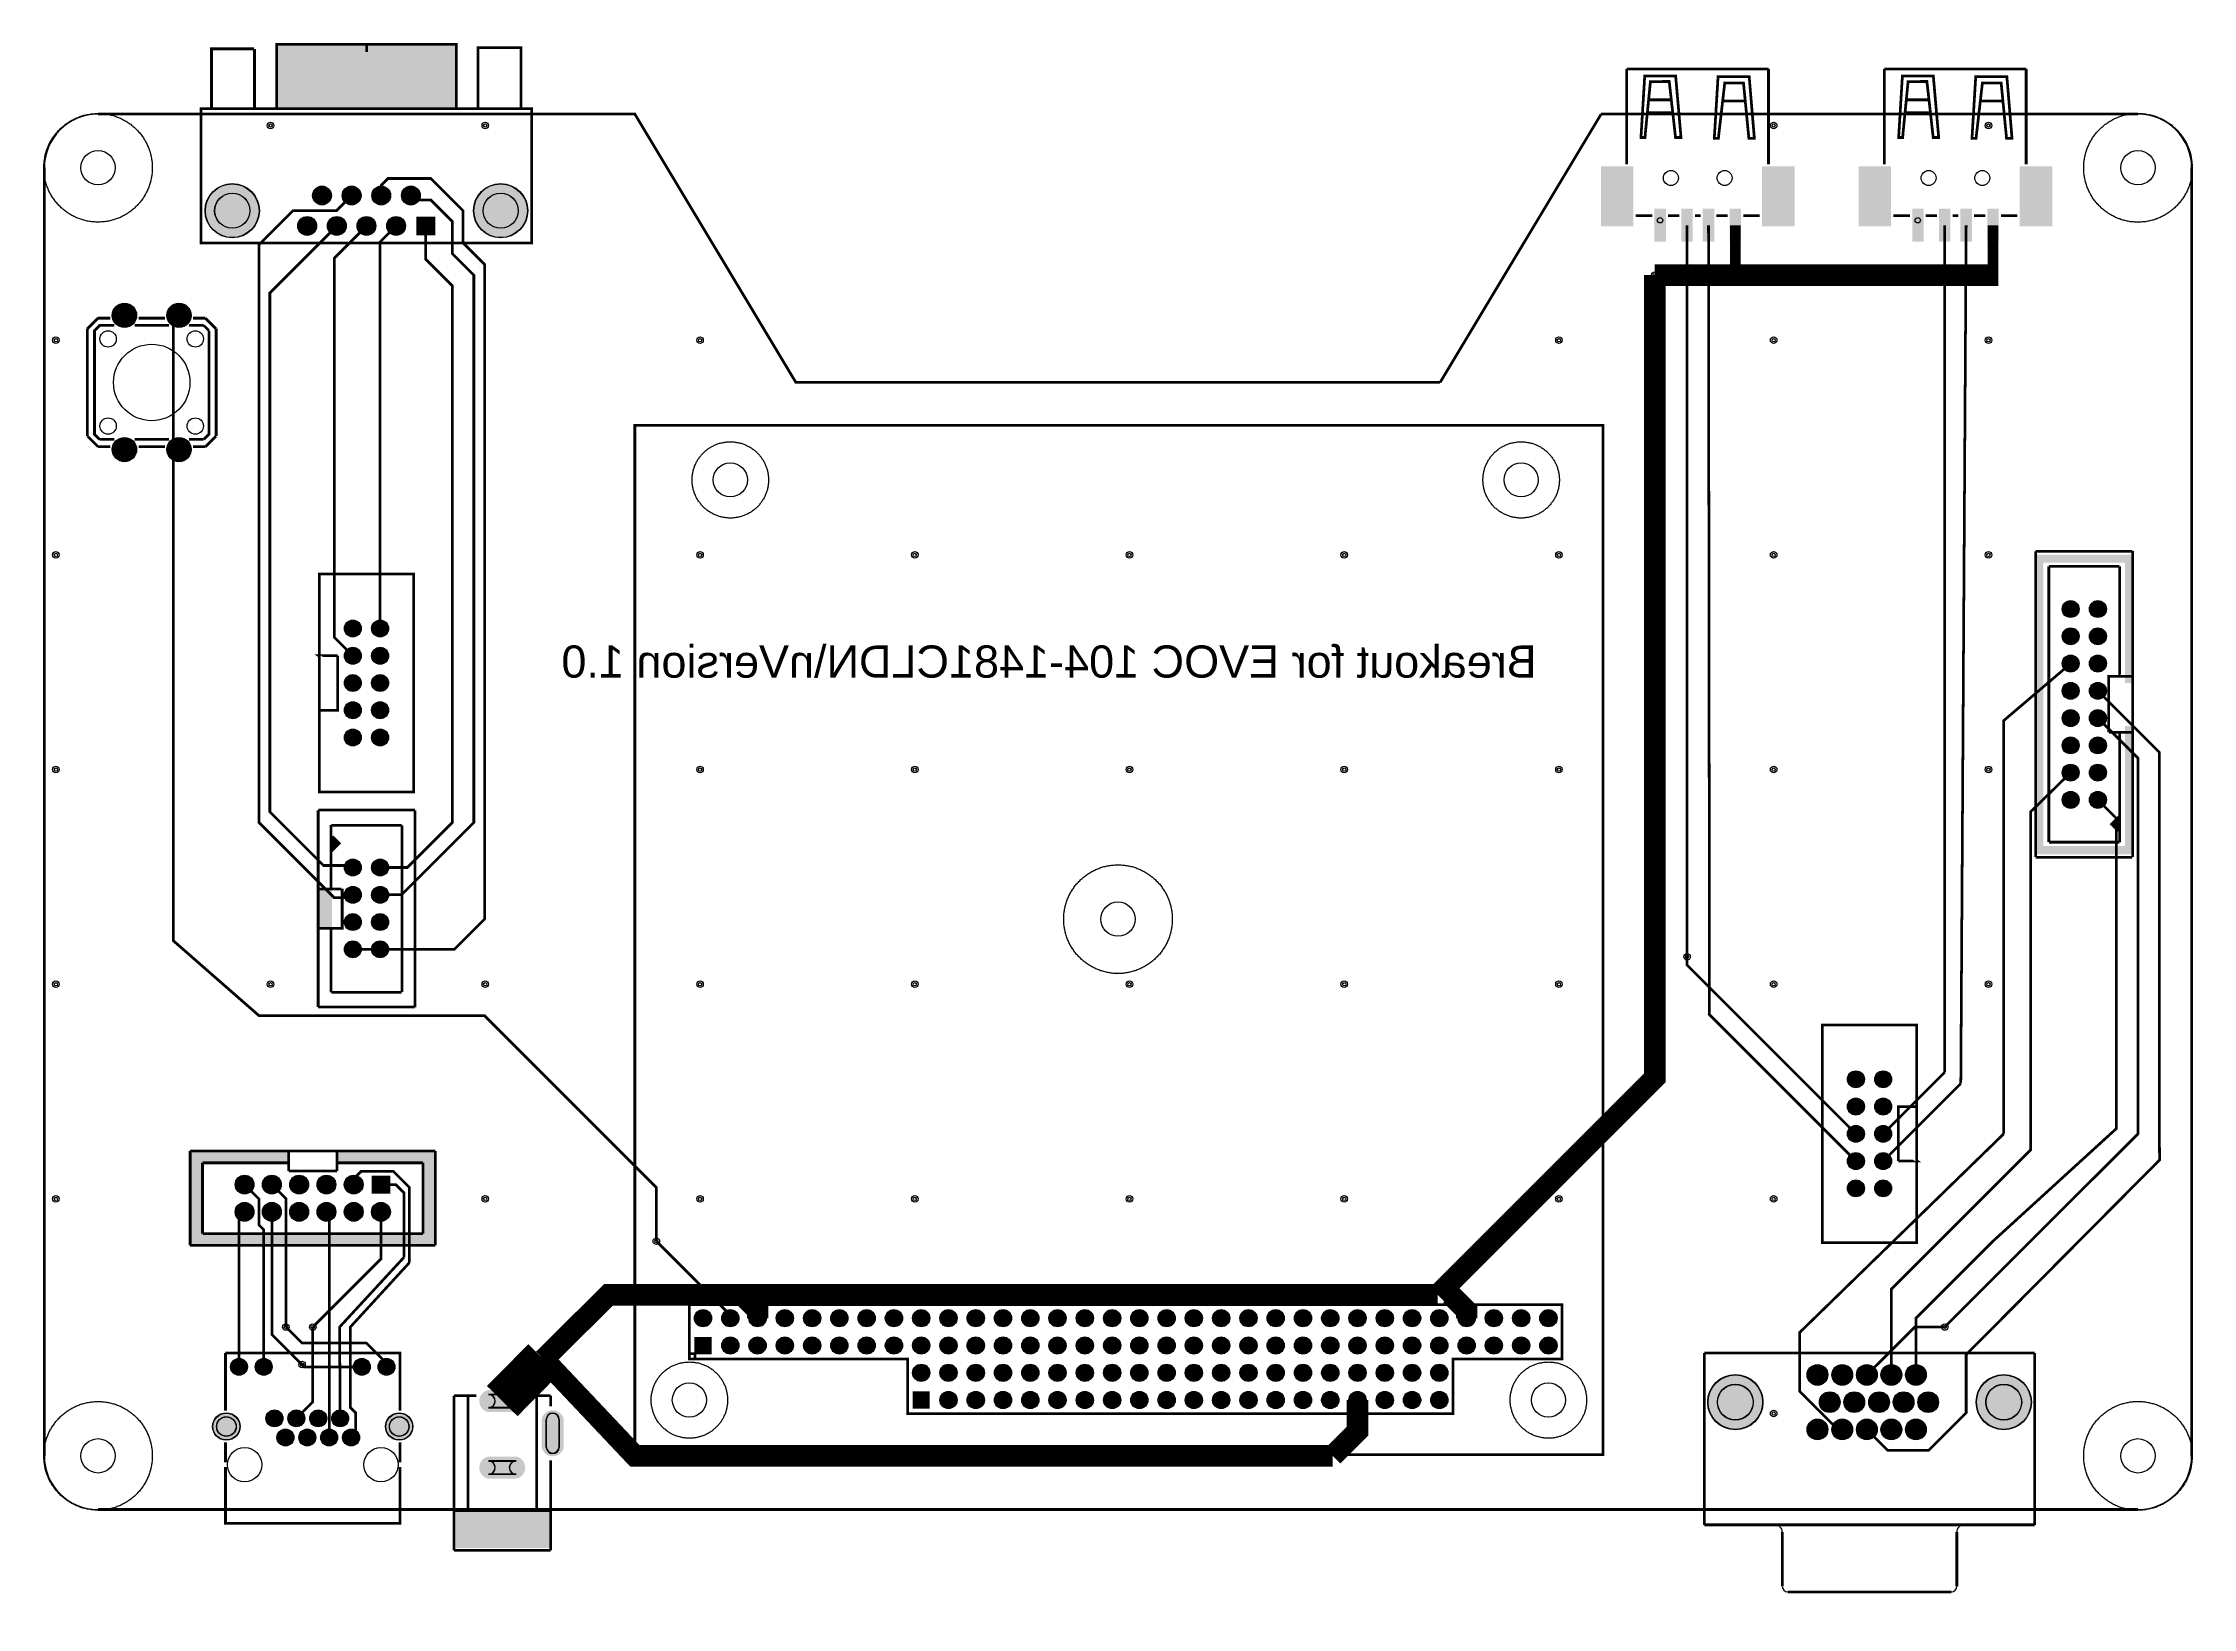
# Model space of a CAD drawing. Header units: millimetres. Extents: x 0 to 200, y -9 to 137.
import ezdxf

# ---------------------------------------------------------------- set-up
doc = ezdxf.new("R2010")
doc.units = ezdxf.units.MM
for name, color, linetype, true_color in [('BoardOutLine', 7, 'Continuous', 0xff00ff), ('BottomLayer', 7, 'Continuous', 0x0000ff), ('BottomSolderMaskLayer', 7, 'Continuous', 0xaa00ff), ('Document', 7, 'Continuous', 0xffffff), ('Hole', 7, 'Continuous', 0x222222), ('Multi-Layer', 7, 'Continuous', 0xc0c0c0), ('TopLayer', 7, 'Continuous', 0xff0000), ('TopPasteMaskLayer', 7, 'Continuous', 0x808080), ('TopSilkLayer', 7, 'Continuous', 0xffcc00), ('TopSolderMaskLayer', 7, 'Continuous', 0x800080)]:
    doc.layers.add(name, color=color, linetype=linetype, true_color=true_color)
doc.styles.get("Standard").update_dxf_attribs({"font": 'arial.ttf'})

msp = doc.modelspace()

# ---------------------------------------------------------------- texts
at = {"layer": 'BottomSilkLayer', "text_generation_flag": 2}
msp.add_text('Breakout for EVOC 104-1481CLDN\\nVersion 1.0', height=3, dxfattribs=at).set_placement((139, 77.5))

# ---------------------------------------------------------------- hatches: boundary and pattern name
at = {"layer": 'BottomSolderMaskLayer'}
for points in [[(14.97, 121, 1), (20.03, 121, 1)], [(24.98, 122.42, 1), (26.74, 122.42, 1)], [(27.74, 122.42, 1), (29.5, 122.42, 1)], [(30.5, 122.42, 1), (32.26, 122.42, 1)], [(33.26, 122.42, 1), (35.02, 122.42, 1)], [(39.97, 121, 1), (45.03, 121, 1)], [(23.6, 119.58, 1), (25.36, 119.58, 1)], [(26.36, 119.58, 1), (28.12, 119.58, 1)], [(29.12, 119.58, 1), (30.88, 119.58, 1)], [(31.88, 119.58, 1), (33.64, 119.58, 1)], [(36.4, 118.7), (34.64, 118.7), (34.64, 120.46), (36.4, 120.46)], [(6.33, 111.25, 1), (8.59, 111.25, 1)], [(11.41, 111.25, 1), (13.67, 111.25, 1)], [(6.33, 98.75, 1), (8.59, 98.75, 1)], [(11.41, 98.75, 1), (13.67, 98.75, 1)], [(187.94, 83.89, 1), (189.52, 83.89, 1)], [(190.48, 83.89, 1), (192.06, 83.89, 1)], [(27.94, 82.08, 1), (29.52, 82.08, 1)], [(30.48, 82.08, 1), (32.06, 82.08, 1)], [(187.94, 81.35, 1), (189.52, 81.35, 1)], [(190.48, 81.35, 1), (192.06, 81.35, 1)], [(27.94, 79.54, 1), (29.52, 79.54, 1)], [(30.48, 79.54, 1), (32.06, 79.54, 1)], [(187.94, 78.81, 1), (189.52, 78.81, 1)], [(190.48, 78.81, 1), (192.06, 78.81, 1)], [(27.94, 77, 1), (29.52, 77, 1)], [(30.48, 77, 1), (32.06, 77, 1)], [(187.94, 76.27, 1), (189.52, 76.27, 1)], [(190.48, 76.27, 1), (192.06, 76.27, 1)], [(27.94, 74.46, 1), (29.52, 74.46, 1)], [(30.48, 74.46, 1), (32.06, 74.46, 1)], [(187.94, 73.73, 1), (189.52, 73.73, 1)], [(190.48, 73.73, 1), (192.06, 73.73, 1)], [(27.94, 71.92, 1), (29.52, 71.92, 1)], [(30.48, 71.92, 1), (32.06, 71.92, 1)], [(187.94, 71.19, 1), (189.52, 71.19, 1)], [(190.48, 71.19, 1), (192.06, 71.19, 1)], [(187.94, 68.65, 1), (189.52, 68.65, 1)], [(190.48, 68.65, 1), (192.06, 68.65, 1)], [(187.94, 66.11, 1), (189.52, 66.11, 1)], [(190.48, 66.11, 1), (192.06, 66.11, 1)], [(27.94, 59.81, 1), (29.52, 59.81, 1)], [(30.48, 59.81, 1), (32.06, 59.81, 1)], [(27.94, 57.27, 1), (29.52, 57.27, 1)], [(30.48, 57.27, 1), (32.06, 57.27, 1)], [(27.94, 54.73, 1), (29.52, 54.73, 1)], [(30.48, 54.73, 1), (32.06, 54.73, 1)], [(27.94, 52.19, 1), (29.52, 52.19, 1)], [(30.48, 52.19, 1), (32.06, 52.19, 1)], [(167.94, 40.08, 1), (169.52, 40.08, 1)], [(170.48, 40.08, 1), (172.06, 40.08, 1)], [(167.94, 37.54, 1), (169.52, 37.54, 1)], [(170.48, 37.54, 1), (172.06, 37.54, 1)], [(167.94, 35, 1), (169.52, 35, 1)], [(170.48, 35, 1), (172.06, 35, 1)], [(167.94, 32.46, 1), (169.52, 32.46, 1)], [(170.48, 32.46, 1), (172.06, 32.46, 1)], [(17.77, 30.27, 1), (19.53, 30.27, 1)], [(20.31, 30.27, 1), (22.07, 30.27, 1)], [(22.85, 30.27, 1), (24.61, 30.27, 1)], [(25.39, 30.27, 1), (27.15, 30.27, 1)], [(27.93, 30.27, 1), (29.69, 30.27, 1)], [(32.23, 29.44), (30.47, 29.44), (30.47, 31.1), (32.23, 31.1)], [(167.94, 29.92, 1), (169.52, 29.92, 1)], [(170.48, 29.92, 1), (172.06, 29.92, 1)], [(17.77, 27.73, 1), (19.53, 27.73, 1)], [(20.31, 27.73, 1), (22.07, 27.73, 1)], [(22.85, 27.73, 1), (24.61, 27.73, 1)], [(25.39, 27.73, 1), (27.15, 27.73, 1)], [(27.93, 27.73, 1), (29.69, 27.73, 1)], [(30.47, 27.73, 1), (32.23, 27.73, 1)], [(60.55, 17.82, 1), (62.15, 17.82, 1)], [(63.09, 17.82, 1), (64.69, 17.82, 1)], [(65.63, 17.82, 1), (67.23, 17.82, 1)], [(68.17, 17.82, 1), (69.77, 17.82, 1)], [(70.71, 17.82, 1), (72.31, 17.82, 1)], [(73.25, 17.82, 1), (74.85, 17.82, 1)], [(75.79, 17.82, 1), (77.39, 17.82, 1)], [(78.33, 17.82, 1), (79.93, 17.82, 1)], [(80.87, 17.82, 1), (82.47, 17.82, 1)], [(83.41, 17.82, 1), (85.01, 17.82, 1)], [(85.95, 17.82, 1), (87.55, 17.82, 1)], [(88.49, 17.82, 1), (90.09, 17.82, 1)], [(91.03, 17.82, 1), (92.63, 17.82, 1)], [(93.57, 17.82, 1), (95.17, 17.82, 1)], [(96.11, 17.82, 1), (97.71, 17.82, 1)], [(98.65, 17.82, 1), (100.25, 17.82, 1)], [(101.19, 17.82, 1), (102.79, 17.82, 1)], [(103.73, 17.82, 1), (105.33, 17.82, 1)], [(106.27, 17.82, 1), (107.87, 17.82, 1)], [(108.81, 17.82, 1), (110.41, 17.82, 1)], [(111.35, 17.82, 1), (112.95, 17.82, 1)], [(113.89, 17.82, 1), (115.49, 17.82, 1)], [(116.43, 17.82, 1), (118.03, 17.82, 1)], [(118.97, 17.82, 1), (120.57, 17.82, 1)], [(121.51, 17.82, 1), (123.11, 17.82, 1)], [(124.05, 17.82, 1), (125.65, 17.82, 1)], [(126.59, 17.82, 1), (128.19, 17.82, 1)], [(129.13, 17.82, 1), (130.73, 17.82, 1)], [(131.67, 17.82, 1), (133.27, 17.82, 1)], [(134.21, 17.82, 1), (135.81, 17.82, 1)], [(136.75, 17.82, 1), (138.35, 17.82, 1)], [(139.29, 17.82, 1), (140.89, 17.82, 1)], [(60.55, 16.08), (62.15, 16.08), (62.15, 14.47), (60.55, 14.47)], [(63.09, 15.28, 1), (64.69, 15.28, 1)], [(65.63, 15.28, 1), (67.23, 15.28, 1)], [(68.17, 15.28, 1), (69.77, 15.28, 1)], [(70.71, 15.28, 1), (72.31, 15.28, 1)], [(73.25, 15.28, 1), (74.85, 15.28, 1)], [(75.79, 15.28, 1), (77.39, 15.28, 1)], [(78.33, 15.28, 1), (79.93, 15.28, 1)], [(80.87, 15.28, 1), (82.47, 15.28, 1)], [(83.41, 15.28, 1), (85.01, 15.28, 1)], [(85.95, 15.28, 1), (87.55, 15.28, 1)], [(88.49, 15.28, 1), (90.09, 15.28, 1)], [(91.03, 15.28, 1), (92.63, 15.28, 1)], [(93.57, 15.28, 1), (95.17, 15.28, 1)], [(96.11, 15.28, 1), (97.71, 15.28, 1)], [(98.65, 15.28, 1), (100.25, 15.28, 1)], [(101.19, 15.28, 1), (102.79, 15.28, 1)], [(103.73, 15.28, 1), (105.33, 15.28, 1)], [(106.27, 15.28, 1), (107.87, 15.28, 1)], [(108.81, 15.28, 1), (110.41, 15.28, 1)], [(111.35, 15.28, 1), (112.95, 15.28, 1)], [(113.89, 15.28, 1), (115.49, 15.28, 1)], [(116.43, 15.28, 1), (118.03, 15.28, 1)], [(118.97, 15.28, 1), (120.57, 15.28, 1)], [(121.51, 15.28, 1), (123.11, 15.28, 1)], [(124.05, 15.28, 1), (125.65, 15.28, 1)], [(126.59, 15.28, 1), (128.19, 15.28, 1)], [(129.13, 15.28, 1), (130.73, 15.28, 1)], [(131.67, 15.28, 1), (133.27, 15.28, 1)], [(134.21, 15.28, 1), (135.81, 15.28, 1)], [(136.75, 15.28, 1), (138.35, 15.28, 1)], [(139.29, 15.28, 1), (140.89, 15.28, 1)], [(17.34, 13.29, 1), (18.92, 13.29, 1)], [(19.64, 13.29, 1), (21.22, 13.29, 1)], [(28.78, 13.29, 1), (30.36, 13.29, 1)], [(31.08, 13.29, 1), (32.66, 13.29, 1)], [(80.87, 12.74, 1), (82.47, 12.74, 1)], [(83.41, 12.74, 1), (85.01, 12.74, 1)], [(85.95, 12.74, 1), (87.55, 12.74, 1)], [(88.49, 12.74, 1), (90.09, 12.74, 1)], [(91.03, 12.74, 1), (92.63, 12.74, 1)], [(93.57, 12.74, 1), (95.17, 12.74, 1)], [(96.11, 12.74, 1), (97.71, 12.74, 1)], [(98.65, 12.74, 1), (100.25, 12.74, 1)], [(101.19, 12.74, 1), (102.79, 12.74, 1)], [(103.73, 12.74, 1), (105.33, 12.74, 1)], [(106.27, 12.74, 1), (107.87, 12.74, 1)], [(108.81, 12.74, 1), (110.41, 12.74, 1)], [(111.35, 12.74, 1), (112.95, 12.74, 1)], [(113.89, 12.74, 1), (115.49, 12.74, 1)], [(116.43, 12.74, 1), (118.03, 12.74, 1)], [(118.97, 12.74, 1), (120.57, 12.74, 1)], [(121.51, 12.74, 1), (123.11, 12.74, 1)], [(124.05, 12.74, 1), (125.65, 12.74, 1)], [(126.59, 12.74, 1), (128.19, 12.74, 1)], [(129.13, 12.74, 1), (130.73, 12.74, 1)], [(154.94, 10, 1), (160.07, 10, 1)], [(164.18, 12.54, 1), (166.11, 12.54, 1)], [(166.49, 12.54, 1), (168.43, 12.54, 1)], [(168.78, 12.54, 1), (170.71, 12.54, 1)], [(171.07, 12.54, 1), (173, 12.54, 1)], [(173.35, 12.54, 1), (175.28, 12.54, 1)], [(179.93, 10, 1), (185.06, 10, 1)], [(41.32, 9.07, -0.785398), (41.32, 11.13), (43.98, 11.13, -0.785398), (43.98, 9.07)], [(80.87, 11), (82.47, 11), (82.47, 9.39), (80.87, 9.39)], [(83.41, 10.2, 1), (85.01, 10.2, 1)], [(85.95, 10.2, 1), (87.55, 10.2, 1)], [(88.49, 10.2, 1), (90.09, 10.2, 1)], [(91.03, 10.2, 1), (92.63, 10.2, 1)], [(93.57, 10.2, 1), (95.17, 10.2, 1)], [(96.11, 10.2, 1), (97.71, 10.2, 1)], [(98.65, 10.2, 1), (100.25, 10.2, 1)], [(101.19, 10.2, 1), (102.79, 10.2, 1)], [(103.73, 10.2, 1), (105.33, 10.2, 1)], [(106.27, 10.2, 1), (107.87, 10.2, 1)], [(108.81, 10.2, 1), (110.41, 10.2, 1)], [(111.35, 10.2, 1), (112.95, 10.2, 1)], [(113.89, 10.2, 1), (115.49, 10.2, 1)], [(116.43, 10.2, 1), (118.03, 10.2, 1)], [(118.97, 10.2, 1), (120.57, 10.2, 1)], [(121.51, 10.2, 1), (123.11, 10.2, 1)], [(124.05, 10.2, 1), (125.65, 10.2, 1)], [(126.59, 10.2, 1), (128.19, 10.2, 1)], [(129.13, 10.2, 1), (130.73, 10.2, 1)], [(165.33, 10, 1), (167.26, 10, 1)], [(167.61, 10, 1), (169.54, 10, 1)], [(169.92, 10, 1), (171.85, 10, 1)], [(172.21, 10, 1), (174.14, 10, 1)], [(174.5, 10, 1), (176.43, 10, 1)], [(15.67, 7.73, 1), (18.23, 7.73, 1)], [(20.64, 8.49, 1), (22.22, 8.49, 1)], [(22.68, 8.49, 1), (24.26, 8.49, 1)], [(24.72, 8.49, 1), (26.3, 8.49, 1)], [(26.76, 8.49, 1), (28.34, 8.49, 1)], [(31.77, 7.73, 1), (34.33, 7.73, 1)], [(48.38, 5.77, -0.785398), (46.32, 5.77), (46.32, 8.43, -0.785398), (48.38, 8.43)], [(164.18, 7.46, 1), (166.11, 7.46, 1)], [(166.49, 7.46, 1), (168.43, 7.46, 1)], [(168.78, 7.46, 1), (170.71, 7.46, 1)], [(171.07, 7.46, 1), (173, 7.46, 1)], [(173.35, 7.46, 1), (175.28, 7.46, 1)], [(21.66, 6.71, 1), (23.24, 6.71, 1)], [(23.7, 6.71, 1), (25.28, 6.71, 1)], [(25.74, 6.71, 1), (27.32, 6.71, 1)], [(27.78, 6.71, 1), (29.36, 6.71, 1)], [(43.98, 4.93, -0.785398), (43.98, 2.87), (41.32, 2.87, -0.785398), (41.32, 4.93)]]:
    msp.add_hatch(color=256, dxfattribs=at).paths.add_polyline_path(points)
at = {"layer": 'Document'}
for points in [[(21.6, 130.5), (21.6, 136.5), (38.4, 136.5), (38.4, 130.5)], [(194.4, 73), (194.4, 61.04), (185.6, 61.04), (185.6, 88.96), (194.4, 88.96), (194.4, 77), (194.32, 77), (194.01, 77), (193.8, 77), (193.8, 88.2), (186.2, 88.2), (186.2, 61.8), (193.8, 61.8), (193.8, 73)], [(193.3, 63.19), (193.3, 64.54), (192.54, 63.85)], [(26.7, 62.81), (26.7, 61.46), (27.36, 62.12)], [(26.8, 57.8), (25.6, 57.8), (25.6, 54.2), (26.8, 54.2)], [(27.3, 32.3), (35.3, 32.3), (35.3, 25.7), (14.65, 25.7), (14.65, 32.3), (22.65, 32.3), (22.65, 33.4), (13.6, 33.4), (13.6, 24.75), (36.4, 24.75), (36.4, 33.4), (27.3, 33.4)], [(38.3, -3.6), (38.3, -0.2), (47.1, -0.2), (47.1, -3.6)]]:
    msp.add_hatch(color=256, dxfattribs=at).paths.add_polyline_path(points)
at = {"layer": 'Multi-Layer'}
for points in [[(15, 121, 1), (20, 121, 1)], [(25.01, 122.42, 1), (26.71, 122.42, 1)], [(27.77, 122.42, 1), (29.47, 122.42, 1)], [(30.53, 122.42, 1), (32.23, 122.42, 1)], [(33.29, 122.42, 1), (34.99, 122.42, 1)], [(40, 121, 1), (45, 121, 1)], [(23.63, 119.58, 1), (25.33, 119.58, 1)], [(26.39, 119.58, 1), (28.09, 119.58, 1)], [(29.15, 119.58, 1), (30.85, 119.58, 1)], [(31.91, 119.58, 1), (33.61, 119.58, 1)], [(36.37, 118.73), (34.67, 118.73), (34.67, 120.43), (36.37, 120.43)], [(6.36, 111.25, 1), (8.56, 111.25, 1)], [(11.44, 111.25, 1), (13.64, 111.25, 1)], [(6.36, 98.75, 1), (8.56, 98.75, 1)], [(11.44, 98.75, 1), (13.64, 98.75, 1)], [(187.97, 83.89, 1), (189.49, 83.89, 1)], [(190.51, 83.89, 1), (192.03, 83.89, 1)], [(27.97, 82.08, 1), (29.49, 82.08, 1)], [(30.51, 82.08, 1), (32.03, 82.08, 1)], [(187.97, 81.35, 1), (189.49, 81.35, 1)], [(190.51, 81.35, 1), (192.03, 81.35, 1)], [(27.97, 79.54, 1), (29.49, 79.54, 1)], [(30.51, 79.54, 1), (32.03, 79.54, 1)], [(187.97, 78.81, 1), (189.49, 78.81, 1)], [(190.51, 78.81, 1), (192.03, 78.81, 1)], [(27.97, 77, 1), (29.49, 77, 1)], [(30.51, 77, 1), (32.03, 77, 1)], [(187.97, 76.27, 1), (189.49, 76.27, 1)], [(190.51, 76.27, 1), (192.03, 76.27, 1)], [(27.97, 74.46, 1), (29.49, 74.46, 1)], [(30.51, 74.46, 1), (32.03, 74.46, 1)], [(187.97, 73.73, 1), (189.49, 73.73, 1)], [(190.51, 73.73, 1), (192.03, 73.73, 1)], [(27.97, 71.92, 1), (29.49, 71.92, 1)], [(30.51, 71.92, 1), (32.03, 71.92, 1)], [(187.97, 71.19, 1), (189.49, 71.19, 1)], [(190.51, 71.19, 1), (192.03, 71.19, 1)], [(187.97, 68.65, 1), (189.49, 68.65, 1)], [(190.51, 68.65, 1), (192.03, 68.65, 1)], [(187.97, 66.11, 1), (189.49, 66.11, 1)], [(190.51, 66.11, 1), (192.03, 66.11, 1)], [(27.97, 59.81, 1), (29.49, 59.81, 1)], [(30.51, 59.81, 1), (32.03, 59.81, 1)], [(27.97, 57.27, 1), (29.49, 57.27, 1)], [(30.51, 57.27, 1), (32.03, 57.27, 1)], [(27.97, 54.73, 1), (29.49, 54.73, 1)], [(30.51, 54.73, 1), (32.03, 54.73, 1)], [(27.97, 52.19, 1), (29.49, 52.19, 1)], [(30.51, 52.19, 1), (32.03, 52.19, 1)], [(167.97, 40.08, 1), (169.49, 40.08, 1)], [(170.51, 40.08, 1), (172.03, 40.08, 1)], [(167.97, 37.54, 1), (169.49, 37.54, 1)], [(170.51, 37.54, 1), (172.03, 37.54, 1)], [(167.97, 35, 1), (169.49, 35, 1)], [(170.51, 35, 1), (172.03, 35, 1)], [(167.97, 32.46, 1), (169.49, 32.46, 1)], [(170.51, 32.46, 1), (172.03, 32.46, 1)], [(17.8, 30.27, 1), (19.5, 30.27, 1)], [(20.34, 30.27, 1), (22.04, 30.27, 1)], [(22.88, 30.27, 1), (24.58, 30.27, 1)], [(25.42, 30.27, 1), (27.12, 30.27, 1)], [(27.96, 30.27, 1), (29.66, 30.27, 1)], [(32.2, 29.47), (30.5, 29.47), (30.5, 31.07), (32.2, 31.07)], [(167.97, 29.92, 1), (169.49, 29.92, 1)], [(170.51, 29.92, 1), (172.03, 29.92, 1)], [(17.8, 27.73, 1), (19.5, 27.73, 1)], [(20.34, 27.73, 1), (22.04, 27.73, 1)], [(22.88, 27.73, 1), (24.58, 27.73, 1)], [(25.42, 27.73, 1), (27.12, 27.73, 1)], [(27.96, 27.73, 1), (29.66, 27.73, 1)], [(30.5, 27.73, 1), (32.2, 27.73, 1)], [(60.6, 17.82, 1), (62.1, 17.82, 1)], [(63.14, 17.82, 1), (64.64, 17.82, 1)], [(65.68, 17.82, 1), (67.18, 17.82, 1)], [(68.22, 17.82, 1), (69.72, 17.82, 1)], [(70.76, 17.82, 1), (72.26, 17.82, 1)], [(73.3, 17.82, 1), (74.8, 17.82, 1)], [(75.84, 17.82, 1), (77.34, 17.82, 1)], [(78.38, 17.82, 1), (79.88, 17.82, 1)], [(80.92, 17.82, 1), (82.42, 17.82, 1)], [(83.46, 17.82, 1), (84.96, 17.82, 1)], [(86, 17.82, 1), (87.5, 17.82, 1)], [(88.54, 17.82, 1), (90.04, 17.82, 1)], [(91.08, 17.82, 1), (92.58, 17.82, 1)], [(93.62, 17.82, 1), (95.12, 17.82, 1)], [(96.16, 17.82, 1), (97.66, 17.82, 1)], [(98.7, 17.82, 1), (100.2, 17.82, 1)], [(101.24, 17.82, 1), (102.74, 17.82, 1)], [(103.78, 17.82, 1), (105.28, 17.82, 1)], [(106.32, 17.82, 1), (107.82, 17.82, 1)], [(108.86, 17.82, 1), (110.36, 17.82, 1)], [(111.4, 17.82, 1), (112.9, 17.82, 1)], [(113.94, 17.82, 1), (115.44, 17.82, 1)], [(116.48, 17.82, 1), (117.98, 17.82, 1)], [(119.02, 17.82, 1), (120.52, 17.82, 1)], [(121.56, 17.82, 1), (123.06, 17.82, 1)], [(124.1, 17.82, 1), (125.6, 17.82, 1)], [(126.64, 17.82, 1), (128.14, 17.82, 1)], [(129.18, 17.82, 1), (130.68, 17.82, 1)], [(131.72, 17.82, 1), (133.22, 17.82, 1)], [(134.26, 17.82, 1), (135.76, 17.82, 1)], [(136.8, 17.82, 1), (138.3, 17.82, 1)], [(139.34, 17.82, 1), (140.84, 17.82, 1)], [(60.6, 16.03), (62.1, 16.03), (62.1, 14.53), (60.6, 14.53)], [(63.14, 15.28, 1), (64.64, 15.28, 1)], [(65.68, 15.28, 1), (67.18, 15.28, 1)], [(68.22, 15.28, 1), (69.72, 15.28, 1)], [(70.76, 15.28, 1), (72.26, 15.28, 1)], [(73.3, 15.28, 1), (74.8, 15.28, 1)], [(75.84, 15.28, 1), (77.34, 15.28, 1)], [(78.38, 15.28, 1), (79.88, 15.28, 1)], [(80.92, 15.28, 1), (82.42, 15.28, 1)], [(83.46, 15.28, 1), (84.96, 15.28, 1)], [(86, 15.28, 1), (87.5, 15.28, 1)], [(88.54, 15.28, 1), (90.04, 15.28, 1)], [(91.08, 15.28, 1), (92.58, 15.28, 1)], [(93.62, 15.28, 1), (95.12, 15.28, 1)], [(96.16, 15.28, 1), (97.66, 15.28, 1)], [(98.7, 15.28, 1), (100.2, 15.28, 1)], [(101.24, 15.28, 1), (102.74, 15.28, 1)], [(103.78, 15.28, 1), (105.28, 15.28, 1)], [(106.32, 15.28, 1), (107.82, 15.28, 1)], [(108.86, 15.28, 1), (110.36, 15.28, 1)], [(111.4, 15.28, 1), (112.9, 15.28, 1)], [(113.94, 15.28, 1), (115.44, 15.28, 1)], [(116.48, 15.28, 1), (117.98, 15.28, 1)], [(119.02, 15.28, 1), (120.52, 15.28, 1)], [(121.56, 15.28, 1), (123.06, 15.28, 1)], [(124.1, 15.28, 1), (125.6, 15.28, 1)], [(126.64, 15.28, 1), (128.14, 15.28, 1)], [(129.18, 15.28, 1), (130.68, 15.28, 1)], [(131.72, 15.28, 1), (133.22, 15.28, 1)], [(134.26, 15.28, 1), (135.76, 15.28, 1)], [(136.8, 15.28, 1), (138.3, 15.28, 1)], [(139.34, 15.28, 1), (140.84, 15.28, 1)], [(17.37, 13.29, 1), (18.89, 13.29, 1)], [(19.67, 13.29, 1), (21.19, 13.29, 1)], [(28.81, 13.29, 1), (30.33, 13.29, 1)], [(31.11, 13.29, 1), (32.63, 13.29, 1)], [(80.92, 12.74, 1), (82.42, 12.74, 1)], [(83.46, 12.74, 1), (84.96, 12.74, 1)], [(86, 12.74, 1), (87.5, 12.74, 1)], [(88.54, 12.74, 1), (90.04, 12.74, 1)], [(91.08, 12.74, 1), (92.58, 12.74, 1)], [(93.62, 12.74, 1), (95.12, 12.74, 1)], [(96.16, 12.74, 1), (97.66, 12.74, 1)], [(98.7, 12.74, 1), (100.2, 12.74, 1)], [(101.24, 12.74, 1), (102.74, 12.74, 1)], [(103.78, 12.74, 1), (105.28, 12.74, 1)], [(106.32, 12.74, 1), (107.82, 12.74, 1)], [(108.86, 12.74, 1), (110.36, 12.74, 1)], [(111.4, 12.74, 1), (112.9, 12.74, 1)], [(113.94, 12.74, 1), (115.44, 12.74, 1)], [(116.48, 12.74, 1), (117.98, 12.74, 1)], [(119.02, 12.74, 1), (120.52, 12.74, 1)], [(121.56, 12.74, 1), (123.06, 12.74, 1)], [(124.1, 12.74, 1), (125.6, 12.74, 1)], [(126.64, 12.74, 1), (128.14, 12.74, 1)], [(129.18, 12.74, 1), (130.68, 12.74, 1)], [(154.96, 10, 1), (160.04, 10, 1)], [(164.21, 12.54, 1), (166.09, 12.54, 1)], [(166.52, 12.54, 1), (168.4, 12.54, 1)], [(168.81, 12.54, 1), (170.69, 12.54, 1)], [(171.09, 12.54, 1), (172.97, 12.54, 1)], [(173.38, 12.54, 1), (175.26, 12.54, 1)], [(179.96, 10, 1), (185.04, 10, 1)], [(41.35, 9.1, -0.785398), (41.35, 11.1), (43.95, 11.1, -0.785398), (43.95, 9.1)], [(80.92, 10.95), (82.42, 10.95), (82.42, 9.45), (80.92, 9.45)], [(83.46, 10.2, 1), (84.96, 10.2, 1)], [(86, 10.2, 1), (87.5, 10.2, 1)], [(88.54, 10.2, 1), (90.04, 10.2, 1)], [(91.08, 10.2, 1), (92.58, 10.2, 1)], [(93.62, 10.2, 1), (95.12, 10.2, 1)], [(96.16, 10.2, 1), (97.66, 10.2, 1)], [(98.7, 10.2, 1), (100.2, 10.2, 1)], [(101.24, 10.2, 1), (102.74, 10.2, 1)], [(103.78, 10.2, 1), (105.28, 10.2, 1)], [(106.32, 10.2, 1), (107.82, 10.2, 1)], [(108.86, 10.2, 1), (110.36, 10.2, 1)], [(111.4, 10.2, 1), (112.9, 10.2, 1)], [(113.94, 10.2, 1), (115.44, 10.2, 1)], [(116.48, 10.2, 1), (117.98, 10.2, 1)], [(119.02, 10.2, 1), (120.52, 10.2, 1)], [(121.56, 10.2, 1), (123.06, 10.2, 1)], [(124.1, 10.2, 1), (125.6, 10.2, 1)], [(126.64, 10.2, 1), (128.14, 10.2, 1)], [(129.18, 10.2, 1), (130.68, 10.2, 1)], [(165.35, 10, 1), (167.23, 10, 1)], [(167.64, 10, 1), (169.52, 10, 1)], [(169.95, 10, 1), (171.83, 10, 1)], [(172.24, 10, 1), (174.11, 10, 1)], [(174.52, 10, 1), (176.4, 10, 1)], [(15.7, 7.73, 1), (18.2, 7.73, 1)], [(20.67, 8.49, 1), (22.19, 8.49, 1)], [(22.71, 8.49, 1), (24.23, 8.49, 1)], [(24.75, 8.49, 1), (26.27, 8.49, 1)], [(26.79, 8.49, 1), (28.31, 8.49, 1)], [(31.8, 7.73, 1), (34.3, 7.73, 1)], [(48.35, 5.8, -0.785398), (46.35, 5.8), (46.35, 8.4, -0.785398), (48.35, 8.4)], [(164.21, 7.46, 1), (166.09, 7.46, 1)], [(166.52, 7.46, 1), (168.4, 7.46, 1)], [(168.81, 7.46, 1), (170.69, 7.46, 1)], [(171.09, 7.46, 1), (172.97, 7.46, 1)], [(173.38, 7.46, 1), (175.26, 7.46, 1)], [(21.69, 6.71, 1), (23.21, 6.71, 1)], [(23.73, 6.71, 1), (25.25, 6.71, 1)], [(25.77, 6.71, 1), (27.29, 6.71, 1)], [(27.81, 6.71, 1), (29.33, 6.71, 1)], [(43.95, 4.9, -0.785398), (43.95, 2.9), (41.35, 2.9, -0.785398), (41.35, 4.9)]]:
    msp.add_hatch(color=256, dxfattribs=at).paths.add_polyline_path(points)
at = {"layer": 'TopLayer'}
for points in [[(148, 125.1), (148, 119.6), (145, 119.6), (145, 125.1)], [(163, 125.1), (163, 119.6), (160, 119.6), (160, 125.1)], [(172, 125.1), (172, 119.6), (169, 119.6), (169, 125.1)], [(187, 125.1), (187, 119.6), (184, 119.6), (184, 125.1)], [(151, 118.15), (150, 118.15), (150, 121.15), (151, 121.15)], [(153.5, 118.15), (152.5, 118.15), (152.5, 121.15), (153.5, 121.15)], [(155.5, 118.15), (154.5, 118.15), (154.5, 121.15), (155.5, 121.15)], [(158, 118.15), (157, 118.15), (157, 121.15), (158, 121.15)], [(175, 118.15), (174, 118.15), (174, 121.15), (175, 121.15)], [(177.5, 118.15), (176.5, 118.15), (176.5, 121.15), (177.5, 121.15)], [(179.5, 118.15), (178.5, 118.15), (178.5, 121.15), (179.5, 121.15)], [(182, 118.15), (181, 118.15), (181, 121.15), (182, 121.15)]]:
    msp.add_hatch(color=256, dxfattribs=at).paths.add_polyline_path(points)
at = {"layer": 'TopPasteMaskLayer'}
for points in [[(148, 125.1), (148, 119.6), (145, 119.6), (145, 125.1)], [(163, 125.1), (163, 119.6), (160, 119.6), (160, 125.1)], [(172, 125.1), (172, 119.6), (169, 119.6), (169, 125.1)], [(187, 125.1), (187, 119.6), (184, 119.6), (184, 125.1)], [(151, 118.15), (150, 118.15), (150, 121.15), (151, 121.15)], [(153.5, 118.15), (152.5, 118.15), (152.5, 121.15), (153.5, 121.15)], [(155.5, 118.15), (154.5, 118.15), (154.5, 121.15), (155.5, 121.15)], [(158, 118.15), (157, 118.15), (157, 121.15), (158, 121.15)], [(175, 118.15), (174, 118.15), (174, 121.15), (175, 121.15)], [(177.5, 118.15), (176.5, 118.15), (176.5, 121.15), (177.5, 121.15)], [(179.5, 118.15), (178.5, 118.15), (178.5, 121.15), (179.5, 121.15)], [(182, 118.15), (181, 118.15), (181, 121.15), (182, 121.15)]]:
    msp.add_hatch(color=256, dxfattribs=at).paths.add_polyline_path(points)
at = {"layer": 'TopSolderMaskLayer'}
for points in [[(148.01, 125.15), (148.01, 119.55), (144.99, 119.55), (144.99, 125.15)], [(163.02, 125.15), (163.02, 119.55), (159.99, 119.55), (159.99, 125.15)], [(172.01, 125.15), (172.01, 119.55), (168.99, 119.55), (168.99, 125.15)], [(187.02, 125.15), (187.02, 119.55), (183.99, 119.55), (183.99, 125.15)], [(14.97, 121, 1), (20.03, 121, 1)], [(24.98, 122.42, 1), (26.74, 122.42, 1)], [(27.74, 122.42, 1), (29.5, 122.42, 1)], [(30.5, 122.42, 1), (32.26, 122.42, 1)], [(33.26, 122.42, 1), (35.02, 122.42, 1)], [(39.97, 121, 1), (45.03, 121, 1)], [(23.6, 119.58, 1), (25.36, 119.58, 1)], [(26.36, 119.58, 1), (28.12, 119.58, 1)], [(29.12, 119.58, 1), (30.88, 119.58, 1)], [(31.88, 119.58, 1), (33.64, 119.58, 1)], [(36.4, 118.7), (34.64, 118.7), (34.64, 120.46), (36.4, 120.46)], [(151.03, 118.12), (149.97, 118.12), (149.97, 121.18), (151.03, 121.18)], [(153.53, 118.12), (152.47, 118.12), (152.47, 121.18), (153.53, 121.18)], [(155.53, 118.12), (154.47, 118.12), (154.47, 121.18), (155.53, 121.18)], [(158.03, 118.12), (156.97, 118.12), (156.97, 121.18), (158.03, 121.18)], [(175.03, 118.12), (173.97, 118.12), (173.97, 121.18), (175.03, 121.18)], [(177.53, 118.12), (176.47, 118.12), (176.47, 121.18), (177.53, 121.18)], [(179.53, 118.12), (178.47, 118.12), (178.47, 121.18), (179.53, 121.18)], [(182.03, 118.12), (180.97, 118.12), (180.97, 121.18), (182.03, 121.18)], [(6.33, 111.25, 1), (8.59, 111.25, 1)], [(11.41, 111.25, 1), (13.67, 111.25, 1)], [(6.33, 98.75, 1), (8.59, 98.75, 1)], [(11.41, 98.75, 1), (13.67, 98.75, 1)], [(187.94, 83.89, 1), (189.52, 83.89, 1)], [(190.48, 83.89, 1), (192.06, 83.89, 1)], [(27.94, 82.08, 1), (29.52, 82.08, 1)], [(30.48, 82.08, 1), (32.06, 82.08, 1)], [(187.94, 81.35, 1), (189.52, 81.35, 1)], [(190.48, 81.35, 1), (192.06, 81.35, 1)], [(27.94, 79.54, 1), (29.52, 79.54, 1)], [(30.48, 79.54, 1), (32.06, 79.54, 1)], [(187.94, 78.81, 1), (189.52, 78.81, 1)], [(190.48, 78.81, 1), (192.06, 78.81, 1)], [(27.94, 77, 1), (29.52, 77, 1)], [(30.48, 77, 1), (32.06, 77, 1)], [(187.94, 76.27, 1), (189.52, 76.27, 1)], [(190.48, 76.27, 1), (192.06, 76.27, 1)], [(27.94, 74.46, 1), (29.52, 74.46, 1)], [(30.48, 74.46, 1), (32.06, 74.46, 1)], [(187.94, 73.73, 1), (189.52, 73.73, 1)], [(190.48, 73.73, 1), (192.06, 73.73, 1)], [(27.94, 71.92, 1), (29.52, 71.92, 1)], [(30.48, 71.92, 1), (32.06, 71.92, 1)], [(187.94, 71.19, 1), (189.52, 71.19, 1)], [(190.48, 71.19, 1), (192.06, 71.19, 1)], [(187.94, 68.65, 1), (189.52, 68.65, 1)], [(190.48, 68.65, 1), (192.06, 68.65, 1)], [(187.94, 66.11, 1), (189.52, 66.11, 1)], [(190.48, 66.11, 1), (192.06, 66.11, 1)], [(27.94, 59.81, 1), (29.52, 59.81, 1)], [(30.48, 59.81, 1), (32.06, 59.81, 1)], [(27.94, 57.27, 1), (29.52, 57.27, 1)], [(30.48, 57.27, 1), (32.06, 57.27, 1)], [(27.94, 54.73, 1), (29.52, 54.73, 1)], [(30.48, 54.73, 1), (32.06, 54.73, 1)], [(27.94, 52.19, 1), (29.52, 52.19, 1)], [(30.48, 52.19, 1), (32.06, 52.19, 1)], [(167.94, 40.08, 1), (169.52, 40.08, 1)], [(170.48, 40.08, 1), (172.06, 40.08, 1)], [(167.94, 37.54, 1), (169.52, 37.54, 1)], [(170.48, 37.54, 1), (172.06, 37.54, 1)], [(167.94, 35, 1), (169.52, 35, 1)], [(170.48, 35, 1), (172.06, 35, 1)], [(167.94, 32.46, 1), (169.52, 32.46, 1)], [(170.48, 32.46, 1), (172.06, 32.46, 1)], [(17.77, 30.27, 1), (19.53, 30.27, 1)], [(20.31, 30.27, 1), (22.07, 30.27, 1)], [(22.85, 30.27, 1), (24.61, 30.27, 1)], [(25.39, 30.27, 1), (27.15, 30.27, 1)], [(27.93, 30.27, 1), (29.69, 30.27, 1)], [(32.23, 29.44), (30.47, 29.44), (30.47, 31.1), (32.23, 31.1)], [(167.94, 29.92, 1), (169.52, 29.92, 1)], [(170.48, 29.92, 1), (172.06, 29.92, 1)], [(17.77, 27.73, 1), (19.53, 27.73, 1)], [(20.31, 27.73, 1), (22.07, 27.73, 1)], [(22.85, 27.73, 1), (24.61, 27.73, 1)], [(25.39, 27.73, 1), (27.15, 27.73, 1)], [(27.93, 27.73, 1), (29.69, 27.73, 1)], [(30.47, 27.73, 1), (32.23, 27.73, 1)], [(60.55, 17.82, 1), (62.15, 17.82, 1)], [(63.09, 17.82, 1), (64.69, 17.82, 1)], [(65.63, 17.82, 1), (67.23, 17.82, 1)], [(68.17, 17.82, 1), (69.77, 17.82, 1)], [(70.71, 17.82, 1), (72.31, 17.82, 1)], [(73.25, 17.82, 1), (74.85, 17.82, 1)], [(75.79, 17.82, 1), (77.39, 17.82, 1)], [(78.33, 17.82, 1), (79.93, 17.82, 1)], [(80.87, 17.82, 1), (82.47, 17.82, 1)], [(83.41, 17.82, 1), (85.01, 17.82, 1)], [(85.95, 17.82, 1), (87.55, 17.82, 1)], [(88.49, 17.82, 1), (90.09, 17.82, 1)], [(91.03, 17.82, 1), (92.63, 17.82, 1)], [(93.57, 17.82, 1), (95.17, 17.82, 1)], [(96.11, 17.82, 1), (97.71, 17.82, 1)], [(98.65, 17.82, 1), (100.25, 17.82, 1)], [(101.19, 17.82, 1), (102.79, 17.82, 1)], [(103.73, 17.82, 1), (105.33, 17.82, 1)], [(106.27, 17.82, 1), (107.87, 17.82, 1)], [(108.81, 17.82, 1), (110.41, 17.82, 1)], [(111.35, 17.82, 1), (112.95, 17.82, 1)], [(113.89, 17.82, 1), (115.49, 17.82, 1)], [(116.43, 17.82, 1), (118.03, 17.82, 1)], [(118.97, 17.82, 1), (120.57, 17.82, 1)], [(121.51, 17.82, 1), (123.11, 17.82, 1)], [(124.05, 17.82, 1), (125.65, 17.82, 1)], [(126.59, 17.82, 1), (128.19, 17.82, 1)], [(129.13, 17.82, 1), (130.73, 17.82, 1)], [(131.67, 17.82, 1), (133.27, 17.82, 1)], [(134.21, 17.82, 1), (135.81, 17.82, 1)], [(136.75, 17.82, 1), (138.35, 17.82, 1)], [(139.29, 17.82, 1), (140.89, 17.82, 1)], [(60.55, 16.08), (62.15, 16.08), (62.15, 14.47), (60.55, 14.47)], [(63.09, 15.28, 1), (64.69, 15.28, 1)], [(65.63, 15.28, 1), (67.23, 15.28, 1)], [(68.17, 15.28, 1), (69.77, 15.28, 1)], [(70.71, 15.28, 1), (72.31, 15.28, 1)], [(73.25, 15.28, 1), (74.85, 15.28, 1)], [(75.79, 15.28, 1), (77.39, 15.28, 1)], [(78.33, 15.28, 1), (79.93, 15.28, 1)], [(80.87, 15.28, 1), (82.47, 15.28, 1)], [(83.41, 15.28, 1), (85.01, 15.28, 1)], [(85.95, 15.28, 1), (87.55, 15.28, 1)], [(88.49, 15.28, 1), (90.09, 15.28, 1)], [(91.03, 15.28, 1), (92.63, 15.28, 1)], [(93.57, 15.28, 1), (95.17, 15.28, 1)], [(96.11, 15.28, 1), (97.71, 15.28, 1)], [(98.65, 15.28, 1), (100.25, 15.28, 1)], [(101.19, 15.28, 1), (102.79, 15.28, 1)], [(103.73, 15.28, 1), (105.33, 15.28, 1)], [(106.27, 15.28, 1), (107.87, 15.28, 1)], [(108.81, 15.28, 1), (110.41, 15.28, 1)], [(111.35, 15.28, 1), (112.95, 15.28, 1)], [(113.89, 15.28, 1), (115.49, 15.28, 1)], [(116.43, 15.28, 1), (118.03, 15.28, 1)], [(118.97, 15.28, 1), (120.57, 15.28, 1)], [(121.51, 15.28, 1), (123.11, 15.28, 1)], [(124.05, 15.28, 1), (125.65, 15.28, 1)], [(126.59, 15.28, 1), (128.19, 15.28, 1)], [(129.13, 15.28, 1), (130.73, 15.28, 1)], [(131.67, 15.28, 1), (133.27, 15.28, 1)], [(134.21, 15.28, 1), (135.81, 15.28, 1)], [(136.75, 15.28, 1), (138.35, 15.28, 1)], [(139.29, 15.28, 1), (140.89, 15.28, 1)], [(17.34, 13.29, 1), (18.92, 13.29, 1)], [(19.64, 13.29, 1), (21.22, 13.29, 1)], [(28.78, 13.29, 1), (30.36, 13.29, 1)], [(31.08, 13.29, 1), (32.66, 13.29, 1)], [(80.87, 12.74, 1), (82.47, 12.74, 1)], [(83.41, 12.74, 1), (85.01, 12.74, 1)], [(85.95, 12.74, 1), (87.55, 12.74, 1)], [(88.49, 12.74, 1), (90.09, 12.74, 1)], [(91.03, 12.74, 1), (92.63, 12.74, 1)], [(93.57, 12.74, 1), (95.17, 12.74, 1)], [(96.11, 12.74, 1), (97.71, 12.74, 1)], [(98.65, 12.74, 1), (100.25, 12.74, 1)], [(101.19, 12.74, 1), (102.79, 12.74, 1)], [(103.73, 12.74, 1), (105.33, 12.74, 1)], [(106.27, 12.74, 1), (107.87, 12.74, 1)], [(108.81, 12.74, 1), (110.41, 12.74, 1)], [(111.35, 12.74, 1), (112.95, 12.74, 1)], [(113.89, 12.74, 1), (115.49, 12.74, 1)], [(116.43, 12.74, 1), (118.03, 12.74, 1)], [(118.97, 12.74, 1), (120.57, 12.74, 1)], [(121.51, 12.74, 1), (123.11, 12.74, 1)], [(124.05, 12.74, 1), (125.65, 12.74, 1)], [(126.59, 12.74, 1), (128.19, 12.74, 1)], [(129.13, 12.74, 1), (130.73, 12.74, 1)], [(154.94, 10, 1), (160.07, 10, 1)], [(164.18, 12.54, 1), (166.11, 12.54, 1)], [(166.49, 12.54, 1), (168.43, 12.54, 1)], [(168.78, 12.54, 1), (170.71, 12.54, 1)], [(171.07, 12.54, 1), (173, 12.54, 1)], [(173.35, 12.54, 1), (175.28, 12.54, 1)], [(179.93, 10, 1), (185.06, 10, 1)], [(41.32, 9.07, -0.785398), (41.32, 11.13), (43.98, 11.13, -0.785398), (43.98, 9.07)], [(80.87, 11), (82.47, 11), (82.47, 9.39), (80.87, 9.39)], [(83.41, 10.2, 1), (85.01, 10.2, 1)], [(85.95, 10.2, 1), (87.55, 10.2, 1)], [(88.49, 10.2, 1), (90.09, 10.2, 1)], [(91.03, 10.2, 1), (92.63, 10.2, 1)], [(93.57, 10.2, 1), (95.17, 10.2, 1)], [(96.11, 10.2, 1), (97.71, 10.2, 1)], [(98.65, 10.2, 1), (100.25, 10.2, 1)], [(101.19, 10.2, 1), (102.79, 10.2, 1)], [(103.73, 10.2, 1), (105.33, 10.2, 1)], [(106.27, 10.2, 1), (107.87, 10.2, 1)], [(108.81, 10.2, 1), (110.41, 10.2, 1)], [(111.35, 10.2, 1), (112.95, 10.2, 1)], [(113.89, 10.2, 1), (115.49, 10.2, 1)], [(116.43, 10.2, 1), (118.03, 10.2, 1)], [(118.97, 10.2, 1), (120.57, 10.2, 1)], [(121.51, 10.2, 1), (123.11, 10.2, 1)], [(124.05, 10.2, 1), (125.65, 10.2, 1)], [(126.59, 10.2, 1), (128.19, 10.2, 1)], [(129.13, 10.2, 1), (130.73, 10.2, 1)], [(165.33, 10, 1), (167.26, 10, 1)], [(167.61, 10, 1), (169.54, 10, 1)], [(169.92, 10, 1), (171.85, 10, 1)], [(172.21, 10, 1), (174.14, 10, 1)], [(174.5, 10, 1), (176.43, 10, 1)], [(15.67, 7.73, 1), (18.23, 7.73, 1)], [(20.64, 8.49, 1), (22.22, 8.49, 1)], [(22.68, 8.49, 1), (24.26, 8.49, 1)], [(24.72, 8.49, 1), (26.3, 8.49, 1)], [(26.76, 8.49, 1), (28.34, 8.49, 1)], [(31.77, 7.73, 1), (34.33, 7.73, 1)], [(48.38, 5.77, -0.785398), (46.32, 5.77), (46.32, 8.43, -0.785398), (48.38, 8.43)], [(164.18, 7.46, 1), (166.11, 7.46, 1)], [(166.49, 7.46, 1), (168.43, 7.46, 1)], [(168.78, 7.46, 1), (170.71, 7.46, 1)], [(171.07, 7.46, 1), (173, 7.46, 1)], [(173.35, 7.46, 1), (175.28, 7.46, 1)], [(21.66, 6.71, 1), (23.24, 6.71, 1)], [(23.7, 6.71, 1), (25.28, 6.71, 1)], [(25.74, 6.71, 1), (27.32, 6.71, 1)], [(27.78, 6.71, 1), (29.36, 6.71, 1)], [(43.98, 4.93, -0.785398), (43.98, 2.87), (41.32, 2.87, -0.785398), (41.32, 4.93)]]:
    msp.add_hatch(color=256, dxfattribs=at).paths.add_polyline_path(points)

# ---------------------------------------------------------------- linework, layer by layer
at = {"layer": 'BoardOutLine', "const_width": 0.254}
for points in [[(5, 130.01), (55, 130), (70, 105), (100, 105), (130, 105)], [(130, 105), (145, 130)], [(145, 130), (195, 130.01)], [(0, 5), (0, 125)], [(200, 125), (200, 5)], [(195, 0), (5, 0)]]:
    msp.add_lwpolyline(points, dxfattribs=at)
at = {"layer": 'BoardOutLine'}
for centre, start, end in [((5, 125), 90, 180.0003), ((195, 125), 359.9997, 90), ((5, 5), 180, 270), ((195, 5), 270, 0)]:
    msp.add_arc(centre, 5, start, end, dxfattribs=at)
at = {"layer": 'BottomLayer'}
for points in [[(-0.05, 125), (-0.05, 125.1), (-0.05, 125.2), (-0.04, 125.31), (-0.03, 125.41), (-0.03, 125.51), (-0.01, 125.61), (0, 125.71), (0.01, 125.81), (0.03, 125.91), (0.05, 126.01), (0.07, 126.11), (0.09, 126.21), (0.12, 126.31), (0.15, 126.41), (0.18, 126.5), (0.21, 126.6), (0.24, 126.7), (0.28, 126.79), (0.31, 126.89), (0.35, 126.98), (0.39, 127.08), (0.43, 127.17), (0.48, 127.26), (0.52, 127.35), (0.57, 127.44), (0.62, 127.53), (0.67, 127.62), (0.73, 127.7), (0.78, 127.79), (0.84, 127.87), (0.9, 127.96), (0.96, 128.04), (1.02, 128.12), (1.08, 128.2), (1.15, 128.28), (1.22, 128.36), (1.28, 128.43), (1.35, 128.51), (1.43, 128.58), (1.5, 128.65), (1.57, 128.72), (1.65, 128.79), (1.72, 128.85), (1.8, 128.92), (1.88, 128.98), (1.96, 129.05), (2.04, 129.11), (2.13, 129.16), (2.21, 129.22), (2.3, 129.28), (2.38, 129.33), (2.47, 129.38), (2.56, 129.43), (2.65, 129.48), (2.74, 129.53), (2.83, 129.57), (2.92, 129.62), (3.02, 129.66), (3.11, 129.7), (3.21, 129.73), (3.3, 129.77), (3.4, 129.8), (3.5, 129.83), (3.59, 129.86), (3.69, 129.89), (3.79, 129.91), (3.89, 129.94), (3.99, 129.96), (4.09, 129.98), (4.19, 130), (4.29, 130.01), (4.39, 130.02), (4.49, 130.04), (4.59, 130.04), (4.69, 130.05), (4.8, 130.06), (4.9, 130.06), (5, 130.06), (5.1, 130.06), (5.2, 130.06), (5.31, 130.05), (5.41, 130.04), (5.51, 130.04), (5.61, 130.02), (5.71, 130.01), (5.81, 130), (5.91, 129.98), (6.01, 129.96), (6.11, 129.94), (6.21, 129.91), (6.31, 129.89), (6.41, 129.86), (6.5, 129.83), (6.6, 129.8), (6.7, 129.77), (6.79, 129.73), (6.89, 129.7), (6.98, 129.66), (7.08, 129.62), (7.17, 129.57), (7.26, 129.53), (7.35, 129.48), (7.44, 129.43), (7.53, 129.38), (7.62, 129.33), (7.7, 129.28), (7.79, 129.22), (7.87, 129.16), (7.96, 129.11), (8.04, 129.05), (8.12, 128.98), (8.2, 128.92), (8.28, 128.85), (8.35, 128.79), (8.43, 128.72), (8.5, 128.65), (8.57, 128.58), (8.65, 128.51), (8.72, 128.43), (8.78, 128.36), (8.85, 128.28), (8.92, 128.2), (8.98, 128.12), (9.04, 128.04), (9.1, 127.96), (9.16, 127.87), (9.22, 127.79), (9.27, 127.7), (9.33, 127.62), (9.38, 127.53), (9.43, 127.44), (9.48, 127.35), (9.52, 127.26), (9.57, 127.17), (9.61, 127.08), (9.65, 126.98), (9.69, 126.89), (9.72, 126.79), (9.76, 126.7), (9.79, 126.6), (9.82, 126.5), (9.85, 126.41), (9.88, 126.31), (9.91, 126.21), (9.93, 126.11), (9.95, 126.01), (9.97, 125.91), (9.99, 125.81), (10, 125.71), (10.01, 125.61), (10.03, 125.51), (10.03, 125.41), (10.04, 125.31), (10.05, 125.2), (10.05, 125.1), (10.05, 125), (10.05, 124.9), (10.05, 124.8), (10.04, 124.69), (10.03, 124.59), (10.03, 124.49), (10.01, 124.39), (10, 124.29), (9.99, 124.19), (9.97, 124.09), (9.95, 123.99), (9.93, 123.89), (9.91, 123.79), (9.88, 123.69), (9.85, 123.59), (9.82, 123.5), (9.79, 123.4), (9.76, 123.3), (9.72, 123.21), (9.69, 123.11), (9.65, 123.02), (9.61, 122.92), (9.57, 122.83), (9.52, 122.74), (9.48, 122.65), (9.43, 122.56), (9.38, 122.47), (9.33, 122.38), (9.27, 122.3), (9.22, 122.21), (9.16, 122.13), (9.1, 122.04), (9.04, 121.96), (8.98, 121.88), (8.92, 121.8), (8.85, 121.72), (8.78, 121.64), (8.72, 121.57), (8.65, 121.49), (8.57, 121.42), (8.5, 121.35), (8.43, 121.28), (8.35, 121.21), (8.28, 121.15), (8.2, 121.08), (8.12, 121.02), (8.04, 120.95), (7.96, 120.89), (7.87, 120.84), (7.79, 120.78), (7.7, 120.72), (7.62, 120.67), (7.53, 120.62), (7.44, 120.57), (7.35, 120.52), (7.26, 120.47), (7.17, 120.43), (7.08, 120.38), (6.98, 120.34), (6.89, 120.3), (6.79, 120.27), (6.7, 120.23), (6.6, 120.2), (6.5, 120.17), (6.41, 120.14), (6.31, 120.11), (6.21, 120.09), (6.11, 120.06), (6.01, 120.04), (5.91, 120.02), (5.81, 120), (5.71, 119.99), (5.61, 119.98), (5.51, 119.96), (5.41, 119.96), (5.31, 119.95), (5.2, 119.94), (5.1, 119.94), (5, 119.94), (4.9, 119.94), (4.8, 119.94), (4.69, 119.95), (4.59, 119.96), (4.49, 119.96), (4.39, 119.98), (4.29, 119.99), (4.19, 120), (4.09, 120.02), (3.99, 120.04), (3.89, 120.06), (3.79, 120.09), (3.69, 120.11), (3.59, 120.14), (3.5, 120.17), (3.4, 120.2), (3.3, 120.23), (3.21, 120.27), (3.11, 120.3), (3.02, 120.34), (2.92, 120.38), (2.83, 120.43), (2.74, 120.47), (2.65, 120.52), (2.56, 120.57), (2.47, 120.62), (2.38, 120.67), (2.3, 120.72), (2.21, 120.78), (2.13, 120.84), (2.04, 120.89), (1.96, 120.95), (1.88, 121.02), (1.8, 121.08), (1.72, 121.15), (1.65, 121.21), (1.57, 121.28), (1.5, 121.35), (1.43, 121.42), (1.35, 121.49), (1.28, 121.57), (1.22, 121.64), (1.15, 121.72), (1.08, 121.8), (1.02, 121.88), (0.96, 121.96), (0.9, 122.04), (0.84, 122.13), (0.78, 122.21), (0.73, 122.3), (0.67, 122.38), (0.62, 122.47), (0.57, 122.56), (0.52, 122.65), (0.48, 122.74), (0.43, 122.83), (0.39, 122.92), (0.35, 123.02), (0.31, 123.11), (0.28, 123.21), (0.24, 123.3), (0.21, 123.4), (0.18, 123.5), (0.15, 123.59), (0.12, 123.69), (0.09, 123.79), (0.07, 123.89), (0.05, 123.99), (0.03, 124.09), (0.01, 124.19), (0, 124.29), (-0.01, 124.39), (-0.03, 124.49), (-0.03, 124.59), (-0.04, 124.69), (-0.05, 124.8), (-0.05, 124.9), (-0.05, 125)], [(189.95, 125), (189.95, 125.1), (189.95, 125.2), (189.96, 125.31), (189.97, 125.41), (189.97, 125.51), (189.99, 125.61), (190, 125.71), (190.01, 125.81), (190.03, 125.91), (190.05, 126.01), (190.07, 126.11), (190.09, 126.21), (190.12, 126.31), (190.15, 126.41), (190.17, 126.51), (190.21, 126.6), (190.24, 126.7), (190.27, 126.8), (190.31, 126.89), (190.35, 126.98), (190.39, 127.08), (190.43, 127.17), (190.48, 127.26), (190.52, 127.35), (190.57, 127.44), (190.62, 127.53), (190.67, 127.62), (190.73, 127.71), (190.78, 127.79), (190.84, 127.88), (190.9, 127.96), (190.96, 128.04), (191.02, 128.12), (191.08, 128.2), (191.15, 128.28), (191.21, 128.36), (191.28, 128.43), (191.35, 128.51), (191.42, 128.58), (191.5, 128.65), (191.57, 128.72), (191.65, 128.79), (191.72, 128.86), (191.8, 128.92), (191.88, 128.99), (191.96, 129.05), (192.04, 129.11), (192.13, 129.17), (192.21, 129.23), (192.3, 129.28), (192.38, 129.33), (192.47, 129.39), (192.56, 129.44), (192.65, 129.49), (192.74, 129.53), (192.83, 129.58), (192.92, 129.62), (193.02, 129.66), (193.11, 129.7), (193.21, 129.74), (193.3, 129.77), (193.4, 129.81), (193.49, 129.84), (193.59, 129.87), (193.69, 129.89), (193.79, 129.92), (193.89, 129.94), (193.99, 129.96), (194.09, 129.98), (194.19, 130), (194.29, 130.02), (194.39, 130.03), (194.49, 130.04), (194.59, 130.05), (194.69, 130.06), (194.8, 130.06), (194.9, 130.06), (195, 130.07), (195.1, 130.06), (195.2, 130.06), (195.31, 130.06), (195.41, 130.05), (195.51, 130.04), (195.61, 130.03), (195.71, 130.02), (195.81, 130), (195.91, 129.98), (196.01, 129.96), (196.11, 129.94), (196.21, 129.92), (196.31, 129.89), (196.41, 129.87), (196.51, 129.84), (196.6, 129.81), (196.7, 129.77), (196.79, 129.74), (196.89, 129.7), (196.98, 129.66), (197.08, 129.62), (197.17, 129.58), (197.26, 129.53), (197.35, 129.49), (197.44, 129.44), (197.53, 129.39), (197.62, 129.33), (197.7, 129.28), (197.79, 129.23), (197.87, 129.17), (197.96, 129.11), (198.04, 129.05), (198.12, 128.99), (198.2, 128.92), (198.28, 128.86), (198.35, 128.79), (198.43, 128.72), (198.5, 128.65), (198.58, 128.58), (198.65, 128.51), (198.72, 128.43), (198.79, 128.36), (198.85, 128.28), (198.92, 128.2), (198.98, 128.12), (199.04, 128.04), (199.1, 127.96), (199.16, 127.88), (199.22, 127.79), (199.27, 127.71), (199.33, 127.62), (199.38, 127.53), (199.43, 127.44), (199.48, 127.35), (199.52, 127.26), (199.57, 127.17), (199.61, 127.08), (199.65, 126.98), (199.69, 126.89), (199.73, 126.8), (199.76, 126.7), (199.79, 126.6), (199.83, 126.51), (199.85, 126.41), (199.88, 126.31), (199.91, 126.21), (199.93, 126.11), (199.95, 126.01), (199.97, 125.91), (199.99, 125.81), (200, 125.71), (200.02, 125.61), (200.03, 125.51), (200.03, 125.41), (200.04, 125.31), (200.05, 125.2), (200.05, 125.1), (200.05, 125), (200.05, 124.9), (200.05, 124.8), (200.04, 124.69), (200.03, 124.59), (200.03, 124.49), (200.02, 124.39), (200, 124.29), (199.99, 124.19), (199.97, 124.09), (199.95, 123.99), (199.93, 123.89), (199.91, 123.79), (199.88, 123.69), (199.85, 123.59), (199.83, 123.49), (199.79, 123.4), (199.76, 123.3), (199.73, 123.2), (199.69, 123.11), (199.65, 123.02), (199.61, 122.92), (199.57, 122.83), (199.52, 122.74), (199.48, 122.65), (199.43, 122.56), (199.38, 122.47), (199.33, 122.38), (199.27, 122.29), (199.22, 122.21), (199.16, 122.12), (199.1, 122.04), (199.04, 121.96), (198.98, 121.88), (198.92, 121.8), (198.85, 121.72), (198.79, 121.64), (198.72, 121.57), (198.65, 121.49), (198.58, 121.42), (198.5, 121.35), (198.43, 121.28), (198.35, 121.21), (198.28, 121.14), (198.2, 121.08), (198.12, 121.01), (198.04, 120.95), (197.96, 120.89), (197.87, 120.83), (197.79, 120.77), (197.7, 120.72), (197.62, 120.67), (197.53, 120.61), (197.44, 120.56), (197.35, 120.51), (197.26, 120.47), (197.17, 120.42), (197.08, 120.38), (196.98, 120.34), (196.89, 120.3), (196.79, 120.26), (196.7, 120.23), (196.6, 120.19), (196.51, 120.16), (196.41, 120.13), (196.31, 120.11), (196.21, 120.08), (196.11, 120.06), (196.01, 120.04), (195.91, 120.02), (195.81, 120), (195.71, 119.98), (195.61, 119.97), (195.51, 119.96), (195.41, 119.95), (195.31, 119.94), (195.2, 119.94), (195.1, 119.94), (195, 119.93), (194.9, 119.94), (194.8, 119.94), (194.69, 119.94), (194.59, 119.95), (194.49, 119.96), (194.39, 119.97), (194.29, 119.98), (194.19, 120), (194.09, 120.02), (193.99, 120.04), (193.89, 120.06), (193.79, 120.08), (193.69, 120.11), (193.59, 120.13), (193.49, 120.16), (193.4, 120.19), (193.3, 120.23), (193.21, 120.26), (193.11, 120.3), (193.02, 120.34), (192.92, 120.38), (192.83, 120.42), (192.74, 120.47), (192.65, 120.51), (192.56, 120.56), (192.47, 120.61), (192.38, 120.67), (192.3, 120.72), (192.21, 120.77), (192.13, 120.83), (192.04, 120.89), (191.96, 120.95), (191.88, 121.01), (191.8, 121.08), (191.72, 121.14), (191.65, 121.21), (191.57, 121.28), (191.5, 121.35), (191.42, 121.42), (191.35, 121.49), (191.28, 121.57), (191.21, 121.64), (191.15, 121.72), (191.08, 121.8), (191.02, 121.88), (190.96, 121.96), (190.9, 122.04), (190.84, 122.12), (190.78, 122.21), (190.73, 122.29), (190.67, 122.38), (190.62, 122.47), (190.57, 122.56), (190.52, 122.65), (190.48, 122.74), (190.43, 122.83), (190.39, 122.92), (190.35, 123.02), (190.31, 123.11), (190.27, 123.2), (190.24, 123.3), (190.21, 123.4), (190.17, 123.49), (190.15, 123.59), (190.12, 123.69), (190.09, 123.79), (190.07, 123.89), (190.05, 123.99), (190.03, 124.09), (190.01, 124.19), (190, 124.29), (189.99, 124.39), (189.97, 124.49), (189.97, 124.59), (189.96, 124.69), (189.95, 124.8), (189.95, 124.9), (189.95, 125)], [(63.89, 99.47), (63.98, 99.47), (64.06, 99.47), (64.15, 99.46), (64.23, 99.46), (64.32, 99.45), (64.4, 99.44), (64.49, 99.42), (64.57, 99.41), (64.65, 99.39), (64.74, 99.37), (64.82, 99.35), (64.9, 99.33), (64.98, 99.3), (65.06, 99.27), (65.14, 99.25), (65.22, 99.22), (65.3, 99.18), (65.38, 99.15), (65.46, 99.11), (65.53, 99.07), (65.61, 99.03), (65.68, 98.99), (65.76, 98.95), (65.83, 98.9), (65.9, 98.85), (65.97, 98.81), (66.04, 98.76), (66.11, 98.7), (66.17, 98.65), (66.24, 98.59), (66.3, 98.54), (66.36, 98.48), (66.42, 98.42), (66.48, 98.36), (66.54, 98.3), (66.6, 98.23), (66.65, 98.17), (66.7, 98.1), (66.76, 98.03), (66.81, 97.96), (66.85, 97.89), (66.9, 97.82), (66.94, 97.75), (66.99, 97.67), (67.03, 97.6), (67.07, 97.52), (67.11, 97.45), (67.14, 97.37), (67.18, 97.29), (67.21, 97.21), (67.24, 97.13), (67.27, 97.05), (67.29, 96.97), (67.32, 96.89), (67.34, 96.81), (67.36, 96.72), (67.38, 96.64), (67.39, 96.56), (67.41, 96.47), (67.42, 96.39), (67.43, 96.3), (67.44, 96.22), (67.44, 96.13), (67.45, 96.05), (67.45, 95.96), (67.45, 95.88), (67.45, 95.79), (67.44, 95.71), (67.44, 95.62), (67.43, 95.54), (67.42, 95.45), (67.41, 95.37), (67.39, 95.28), (67.38, 95.2), (67.36, 95.12), (67.34, 95.03), (67.32, 94.95), (67.29, 94.87), (67.27, 94.79), (67.24, 94.71), (67.21, 94.63), (67.18, 94.55), (67.14, 94.47), (67.11, 94.39), (67.07, 94.32), (67.03, 94.24), (66.99, 94.17), (66.94, 94.09), (66.9, 94.02), (66.85, 93.95), (66.81, 93.88), (66.76, 93.81), (66.7, 93.74), (66.65, 93.68), (66.6, 93.61), (66.54, 93.55), (66.48, 93.48), (66.42, 93.42), (66.36, 93.36), (66.3, 93.3), (66.24, 93.25), (66.17, 93.19), (66.11, 93.14), (66.04, 93.09), (65.97, 93.04), (65.9, 92.99), (65.83, 92.94), (65.76, 92.89), (65.68, 92.85), (65.61, 92.81), (65.53, 92.77), (65.46, 92.73), (65.38, 92.69), (65.3, 92.66), (65.22, 92.63), (65.14, 92.6), (65.06, 92.57), (64.98, 92.54), (64.9, 92.51), (64.82, 92.49), (64.74, 92.47), (64.65, 92.45), (64.57, 92.43), (64.49, 92.42), (64.4, 92.41), (64.32, 92.39), (64.23, 92.39), (64.15, 92.38), (64.06, 92.37), (63.98, 92.37), (63.89, 92.37), (63.81, 92.37), (63.72, 92.37), (63.64, 92.38), (63.55, 92.39), (63.47, 92.39), (63.38, 92.41), (63.3, 92.42), (63.21, 92.43), (63.13, 92.45), (63.05, 92.47), (62.96, 92.49), (62.88, 92.51), (62.8, 92.54), (62.72, 92.57), (62.64, 92.6), (62.56, 92.63), (62.48, 92.66), (62.4, 92.69), (62.33, 92.73), (62.25, 92.77), (62.17, 92.81), (62.1, 92.85), (62.03, 92.89), (61.95, 92.94), (61.88, 92.99), (61.81, 93.04), (61.74, 93.09), (61.68, 93.14), (61.61, 93.19), (61.55, 93.25), (61.48, 93.3), (61.42, 93.36), (61.36, 93.42), (61.3, 93.48), (61.24, 93.55), (61.19, 93.61), (61.13, 93.68), (61.08, 93.74), (61.03, 93.81), (60.98, 93.88), (60.93, 93.95), (60.88, 94.02), (60.84, 94.09), (60.79, 94.17), (60.75, 94.24), (60.71, 94.32), (60.68, 94.39), (60.64, 94.47), (60.61, 94.55), (60.57, 94.63), (60.54, 94.71), (60.52, 94.79), (60.49, 94.87), (60.47, 94.95), (60.44, 95.03), (60.42, 95.12), (60.41, 95.2), (60.39, 95.28), (60.37, 95.37), (60.36, 95.45), (60.35, 95.54), (60.34, 95.62), (60.34, 95.71), (60.33, 95.79), (60.33, 95.88), (60.33, 95.96), (60.33, 96.05), (60.34, 96.13), (60.34, 96.22), (60.35, 96.3), (60.36, 96.39), (60.37, 96.47), (60.39, 96.56), (60.41, 96.64), (60.42, 96.72), (60.44, 96.81), (60.47, 96.89), (60.49, 96.97), (60.52, 97.05), (60.54, 97.13), (60.57, 97.21), (60.61, 97.29), (60.64, 97.37), (60.68, 97.45), (60.71, 97.52), (60.75, 97.6), (60.79, 97.67), (60.84, 97.75), (60.88, 97.82), (60.93, 97.89), (60.98, 97.96), (61.03, 98.03), (61.08, 98.1), (61.13, 98.17), (61.19, 98.23), (61.24, 98.3), (61.3, 98.36), (61.36, 98.42), (61.42, 98.48), (61.48, 98.54), (61.55, 98.59), (61.61, 98.65), (61.68, 98.7), (61.74, 98.76), (61.81, 98.81), (61.88, 98.85), (61.95, 98.9), (62.03, 98.95), (62.1, 98.99), (62.17, 99.03), (62.25, 99.07), (62.33, 99.11), (62.4, 99.15), (62.48, 99.18), (62.56, 99.22), (62.64, 99.25), (62.72, 99.27), (62.8, 99.3), (62.88, 99.33), (62.96, 99.35), (63.05, 99.37), (63.13, 99.39), (63.21, 99.41), (63.3, 99.42), (63.38, 99.44), (63.47, 99.45), (63.55, 99.46), (63.64, 99.46), (63.72, 99.47), (63.81, 99.47), (63.89, 99.47)], [(137.55, 99.47), (137.64, 99.47), (137.72, 99.47), (137.81, 99.46), (137.89, 99.46), (137.98, 99.45), (138.06, 99.44), (138.15, 99.42), (138.23, 99.41), (138.31, 99.39), (138.4, 99.37), (138.48, 99.35), (138.56, 99.33), (138.64, 99.3), (138.72, 99.27), (138.8, 99.25), (138.88, 99.22), (138.96, 99.18), (139.04, 99.15), (139.12, 99.11), (139.19, 99.07), (139.27, 99.03), (139.34, 98.99), (139.42, 98.95), (139.49, 98.9), (139.56, 98.85), (139.63, 98.81), (139.7, 98.76), (139.77, 98.7), (139.83, 98.65), (139.9, 98.59), (139.96, 98.54), (140.02, 98.48), (140.08, 98.42), (140.14, 98.36), (140.2, 98.3), (140.26, 98.23), (140.31, 98.17), (140.36, 98.1), (140.42, 98.03), (140.47, 97.96), (140.51, 97.89), (140.56, 97.82), (140.6, 97.75), (140.65, 97.67), (140.69, 97.6), (140.73, 97.52), (140.77, 97.45), (140.8, 97.37), (140.84, 97.29), (140.87, 97.21), (140.9, 97.13), (140.93, 97.05), (140.95, 96.97), (140.98, 96.89), (141, 96.81), (141.02, 96.72), (141.04, 96.64), (141.05, 96.56), (141.07, 96.47), (141.08, 96.39), (141.09, 96.3), (141.1, 96.22), (141.1, 96.13), (141.11, 96.05), (141.11, 95.96), (141.11, 95.88), (141.11, 95.79), (141.1, 95.71), (141.1, 95.62), (141.09, 95.54), (141.08, 95.45), (141.07, 95.37), (141.05, 95.28), (141.04, 95.2), (141.02, 95.12), (141, 95.03), (140.98, 94.95), (140.95, 94.87), (140.93, 94.79), (140.9, 94.71), (140.87, 94.63), (140.84, 94.55), (140.8, 94.47), (140.77, 94.39), (140.73, 94.32), (140.69, 94.24), (140.65, 94.17), (140.6, 94.09), (140.56, 94.02), (140.51, 93.95), (140.47, 93.88), (140.42, 93.81), (140.36, 93.74), (140.31, 93.68), (140.26, 93.61), (140.2, 93.55), (140.14, 93.48), (140.08, 93.42), (140.02, 93.36), (139.96, 93.3), (139.9, 93.25), (139.83, 93.19), (139.77, 93.14), (139.7, 93.09), (139.63, 93.04), (139.56, 92.99), (139.49, 92.94), (139.42, 92.89), (139.34, 92.85), (139.27, 92.81), (139.19, 92.77), (139.12, 92.73), (139.04, 92.69), (138.96, 92.66), (138.88, 92.63), (138.8, 92.6), (138.72, 92.57), (138.64, 92.54), (138.56, 92.51), (138.48, 92.49), (138.4, 92.47), (138.31, 92.45), (138.23, 92.43), (138.15, 92.42), (138.06, 92.41), (137.98, 92.39), (137.89, 92.39), (137.81, 92.38), (137.72, 92.37), (137.64, 92.37), (137.55, 92.37), (137.47, 92.37), (137.38, 92.37), (137.3, 92.38), (137.21, 92.39), (137.13, 92.39), (137.04, 92.41), (136.96, 92.42), (136.87, 92.43), (136.79, 92.45), (136.71, 92.47), (136.62, 92.49), (136.54, 92.51), (136.46, 92.54), (136.38, 92.57), (136.3, 92.6), (136.22, 92.63), (136.14, 92.66), (136.06, 92.69), (135.99, 92.73), (135.91, 92.77), (135.83, 92.81), (135.76, 92.85), (135.69, 92.89), (135.61, 92.94), (135.54, 92.99), (135.47, 93.04), (135.4, 93.09), (135.34, 93.14), (135.27, 93.19), (135.21, 93.25), (135.14, 93.3), (135.08, 93.36), (135.02, 93.42), (134.96, 93.48), (134.9, 93.55), (134.85, 93.61), (134.79, 93.68), (134.74, 93.74), (134.69, 93.81), (134.64, 93.88), (134.59, 93.95), (134.54, 94.02), (134.5, 94.09), (134.45, 94.17), (134.41, 94.24), (134.37, 94.32), (134.34, 94.39), (134.3, 94.47), (134.27, 94.55), (134.23, 94.63), (134.2, 94.71), (134.18, 94.79), (134.15, 94.87), (134.13, 94.95), (134.1, 95.03), (134.08, 95.12), (134.07, 95.2), (134.05, 95.28), (134.03, 95.37), (134.02, 95.45), (134.01, 95.54), (134, 95.62), (134, 95.71), (133.99, 95.79), (133.99, 95.88), (133.99, 95.96), (133.99, 96.05), (134, 96.13), (134, 96.22), (134.01, 96.3), (134.02, 96.39), (134.03, 96.47), (134.05, 96.56), (134.07, 96.64), (134.08, 96.72), (134.1, 96.81), (134.13, 96.89), (134.15, 96.97), (134.18, 97.05), (134.2, 97.13), (134.23, 97.21), (134.27, 97.29), (134.3, 97.37), (134.34, 97.45), (134.37, 97.52), (134.41, 97.6), (134.45, 97.67), (134.5, 97.75), (134.54, 97.82), (134.59, 97.89), (134.64, 97.96), (134.69, 98.03), (134.74, 98.1), (134.79, 98.17), (134.85, 98.23), (134.9, 98.3), (134.96, 98.36), (135.02, 98.42), (135.08, 98.48), (135.14, 98.54), (135.21, 98.59), (135.27, 98.65), (135.34, 98.7), (135.4, 98.76), (135.47, 98.81), (135.54, 98.85), (135.61, 98.9), (135.69, 98.95), (135.76, 98.99), (135.83, 99.03), (135.91, 99.07), (135.99, 99.11), (136.06, 99.15), (136.14, 99.18), (136.22, 99.22), (136.3, 99.25), (136.38, 99.27), (136.46, 99.3), (136.54, 99.33), (136.62, 99.35), (136.71, 99.37), (136.79, 99.39), (136.87, 99.41), (136.96, 99.42), (137.04, 99.44), (137.13, 99.45), (137.21, 99.46), (137.3, 99.46), (137.38, 99.47), (137.47, 99.47), (137.55, 99.47)], [(94.95, 55), (94.95, 55.1), (94.95, 55.2), (94.96, 55.31), (94.97, 55.41), (94.97, 55.51), (94.99, 55.61), (95, 55.71), (95.01, 55.81), (95.03, 55.91), (95.05, 56.01), (95.07, 56.11), (95.09, 56.21), (95.12, 56.31), (95.15, 56.41), (95.18, 56.5), (95.21, 56.6), (95.24, 56.7), (95.28, 56.79), (95.31, 56.89), (95.35, 56.98), (95.39, 57.08), (95.43, 57.17), (95.48, 57.26), (95.52, 57.35), (95.57, 57.44), (95.62, 57.53), (95.67, 57.62), (95.73, 57.7), (95.78, 57.79), (95.84, 57.87), (95.9, 57.96), (95.96, 58.04), (96.02, 58.12), (96.08, 58.2), (96.15, 58.28), (96.22, 58.36), (96.28, 58.43), (96.35, 58.51), (96.43, 58.58), (96.5, 58.65), (96.57, 58.72), (96.65, 58.79), (96.72, 58.85), (96.8, 58.92), (96.88, 58.98), (96.96, 59.05), (97.04, 59.11), (97.13, 59.16), (97.21, 59.22), (97.3, 59.28), (97.38, 59.33), (97.47, 59.38), (97.56, 59.43), (97.65, 59.48), (97.74, 59.53), (97.83, 59.57), (97.92, 59.62), (98.02, 59.66), (98.11, 59.7), (98.21, 59.73), (98.3, 59.77), (98.4, 59.8), (98.5, 59.83), (98.59, 59.86), (98.69, 59.89), (98.79, 59.91), (98.89, 59.94), (98.99, 59.96), (99.09, 59.98), (99.19, 60), (99.29, 60.01), (99.39, 60.02), (99.49, 60.04), (99.59, 60.04), (99.69, 60.05), (99.8, 60.06), (99.9, 60.06), (100, 60.06), (100.1, 60.06), (100.2, 60.06), (100.31, 60.05), (100.41, 60.04), (100.51, 60.04), (100.61, 60.02), (100.71, 60.01), (100.81, 60), (100.91, 59.98), (101.01, 59.96), (101.11, 59.94), (101.21, 59.91), (101.31, 59.89), (101.41, 59.86), (101.5, 59.83), (101.6, 59.8), (101.7, 59.77), (101.79, 59.73), (101.89, 59.7), (101.98, 59.66), (102.08, 59.62), (102.17, 59.57), (102.26, 59.53), (102.35, 59.48), (102.44, 59.43), (102.53, 59.38), (102.62, 59.33), (102.7, 59.28), (102.79, 59.22), (102.87, 59.16), (102.96, 59.11), (103.04, 59.05), (103.12, 58.98), (103.2, 58.92), (103.28, 58.85), (103.35, 58.79), (103.43, 58.72), (103.5, 58.65), (103.57, 58.58), (103.65, 58.51), (103.72, 58.43), (103.78, 58.36), (103.85, 58.28), (103.92, 58.2), (103.98, 58.12), (104.04, 58.04), (104.1, 57.96), (104.16, 57.87), (104.22, 57.79), (104.27, 57.7), (104.33, 57.62), (104.38, 57.53), (104.43, 57.44), (104.48, 57.35), (104.52, 57.26), (104.57, 57.17), (104.61, 57.08), (104.65, 56.98), (104.69, 56.89), (104.72, 56.79), (104.76, 56.7), (104.79, 56.6), (104.82, 56.5), (104.85, 56.41), (104.88, 56.31), (104.91, 56.21), (104.93, 56.11), (104.95, 56.01), (104.97, 55.91), (104.99, 55.81), (105, 55.71), (105.01, 55.61), (105.03, 55.51), (105.03, 55.41), (105.04, 55.31), (105.05, 55.2), (105.05, 55.1), (105.05, 55), (105.05, 54.9), (105.05, 54.8), (105.04, 54.69), (105.03, 54.59), (105.03, 54.49), (105.01, 54.39), (105, 54.29), (104.99, 54.19), (104.97, 54.09), (104.95, 53.99), (104.93, 53.89), (104.91, 53.79), (104.88, 53.69), (104.85, 53.59), (104.82, 53.49), (104.79, 53.4), (104.76, 53.3), (104.72, 53.21), (104.69, 53.11), (104.65, 53.02), (104.61, 52.92), (104.57, 52.83), (104.52, 52.74), (104.48, 52.65), (104.43, 52.56), (104.38, 52.47), (104.33, 52.38), (104.27, 52.3), (104.22, 52.21), (104.16, 52.13), (104.1, 52.04), (104.04, 51.96), (103.98, 51.88), (103.92, 51.8), (103.85, 51.72), (103.78, 51.64), (103.72, 51.57), (103.65, 51.49), (103.57, 51.42), (103.5, 51.35), (103.43, 51.28), (103.35, 51.21), (103.28, 51.15), (103.2, 51.08), (103.12, 51.02), (103.04, 50.95), (102.96, 50.89), (102.87, 50.83), (102.79, 50.78), (102.7, 50.72), (102.62, 50.67), (102.53, 50.62), (102.44, 50.57), (102.35, 50.52), (102.26, 50.47), (102.17, 50.43), (102.08, 50.38), (101.98, 50.34), (101.89, 50.3), (101.79, 50.27), (101.7, 50.23), (101.6, 50.2), (101.5, 50.17), (101.41, 50.14), (101.31, 50.11), (101.21, 50.09), (101.11, 50.06), (101.01, 50.04), (100.91, 50.02), (100.81, 50), (100.71, 49.99), (100.61, 49.98), (100.51, 49.96), (100.41, 49.95), (100.31, 49.95), (100.2, 49.94), (100.1, 49.94), (100, 49.94), (99.9, 49.94), (99.8, 49.94), (99.69, 49.95), (99.59, 49.95), (99.49, 49.96), (99.39, 49.98), (99.29, 49.99), (99.19, 50), (99.09, 50.02), (98.99, 50.04), (98.89, 50.06), (98.79, 50.09), (98.69, 50.11), (98.59, 50.14), (98.5, 50.17), (98.4, 50.2), (98.3, 50.23), (98.21, 50.27), (98.11, 50.3), (98.02, 50.34), (97.92, 50.38), (97.83, 50.43), (97.74, 50.47), (97.65, 50.52), (97.56, 50.57), (97.47, 50.62), (97.38, 50.67), (97.3, 50.72), (97.21, 50.78), (97.13, 50.83), (97.04, 50.89), (96.96, 50.95), (96.88, 51.02), (96.8, 51.08), (96.72, 51.15), (96.65, 51.21), (96.57, 51.28), (96.5, 51.35), (96.43, 51.42), (96.35, 51.49), (96.28, 51.57), (96.22, 51.64), (96.15, 51.72), (96.08, 51.8), (96.02, 51.88), (95.96, 51.96), (95.9, 52.04), (95.84, 52.13), (95.78, 52.21), (95.73, 52.3), (95.67, 52.38), (95.62, 52.47), (95.57, 52.56), (95.52, 52.65), (95.48, 52.74), (95.43, 52.83), (95.39, 52.92), (95.35, 53.02), (95.31, 53.11), (95.28, 53.21), (95.24, 53.3), (95.21, 53.4), (95.18, 53.49), (95.15, 53.59), (95.12, 53.69), (95.09, 53.79), (95.07, 53.89), (95.05, 53.99), (95.03, 54.09), (95.01, 54.19), (95, 54.29), (94.99, 54.39), (94.97, 54.49), (94.97, 54.59), (94.96, 54.69), (94.95, 54.8), (94.95, 54.9), (94.95, 55)], [(60.08, 13.75), (60.17, 13.74), (60.25, 13.74), (60.34, 13.74), (60.42, 13.73), (60.51, 13.72), (60.59, 13.71), (60.68, 13.7), (60.76, 13.68), (60.84, 13.67), (60.93, 13.65), (61.01, 13.62), (61.09, 13.6), (61.17, 13.58), (61.25, 13.55), (61.33, 13.52), (61.41, 13.49), (61.49, 13.46), (61.57, 13.42), (61.65, 13.39), (61.72, 13.35), (61.8, 13.31), (61.87, 13.27), (61.95, 13.22), (62.02, 13.18), (62.09, 13.13), (62.16, 13.08), (62.23, 13.03), (62.3, 12.98), (62.36, 12.92), (62.43, 12.87), (62.49, 12.81), (62.55, 12.75), (62.61, 12.69), (62.67, 12.63), (62.73, 12.57), (62.79, 12.51), (62.84, 12.44), (62.89, 12.37), (62.95, 12.31), (63, 12.24), (63.04, 12.17), (63.09, 12.09), (63.13, 12.02), (63.18, 11.95), (63.22, 11.87), (63.26, 11.8), (63.3, 11.72), (63.33, 11.64), (63.37, 11.57), (63.4, 11.49), (63.43, 11.41), (63.46, 11.33), (63.48, 11.25), (63.51, 11.16), (63.53, 11.08), (63.55, 11), (63.57, 10.92), (63.58, 10.83), (63.6, 10.75), (63.61, 10.66), (63.62, 10.58), (63.63, 10.49), (63.63, 10.41), (63.64, 10.32), (63.64, 10.24), (63.64, 10.15), (63.64, 10.07), (63.63, 9.98), (63.63, 9.9), (63.62, 9.81), (63.61, 9.73), (63.6, 9.64), (63.58, 9.56), (63.57, 9.48), (63.55, 9.39), (63.53, 9.31), (63.51, 9.23), (63.48, 9.15), (63.46, 9.06), (63.43, 8.98), (63.4, 8.9), (63.37, 8.82), (63.33, 8.75), (63.3, 8.67), (63.26, 8.59), (63.22, 8.52), (63.18, 8.44), (63.13, 8.37), (63.09, 8.3), (63.04, 8.22), (63, 8.15), (62.95, 8.09), (62.89, 8.02), (62.84, 7.95), (62.79, 7.89), (62.73, 7.82), (62.67, 7.76), (62.61, 7.7), (62.55, 7.64), (62.49, 7.58), (62.43, 7.52), (62.36, 7.47), (62.3, 7.41), (62.23, 7.36), (62.16, 7.31), (62.09, 7.26), (62.02, 7.21), (61.95, 7.17), (61.87, 7.12), (61.8, 7.08), (61.72, 7.04), (61.65, 7), (61.57, 6.97), (61.49, 6.93), (61.41, 6.9), (61.33, 6.87), (61.25, 6.84), (61.17, 6.81), (61.09, 6.79), (61.01, 6.77), (60.93, 6.75), (60.84, 6.73), (60.76, 6.71), (60.68, 6.69), (60.59, 6.68), (60.51, 6.67), (60.42, 6.66), (60.34, 6.65), (60.25, 6.65), (60.17, 6.65), (60.08, 6.65), (60, 6.65), (59.91, 6.65), (59.83, 6.65), (59.74, 6.66), (59.66, 6.67), (59.57, 6.68), (59.49, 6.69), (59.4, 6.71), (59.32, 6.73), (59.24, 6.75), (59.15, 6.77), (59.07, 6.79), (58.99, 6.81), (58.91, 6.84), (58.83, 6.87), (58.75, 6.9), (58.67, 6.93), (58.59, 6.97), (58.52, 7), (58.44, 7.04), (58.36, 7.08), (58.29, 7.12), (58.22, 7.17), (58.14, 7.21), (58.07, 7.26), (58, 7.31), (57.93, 7.36), (57.87, 7.41), (57.8, 7.47), (57.74, 7.52), (57.67, 7.58), (57.61, 7.64), (57.55, 7.7), (57.49, 7.76), (57.43, 7.82), (57.38, 7.89), (57.32, 7.95), (57.27, 8.02), (57.22, 8.09), (57.17, 8.15), (57.12, 8.22), (57.07, 8.3), (57.03, 8.37), (56.98, 8.44), (56.94, 8.52), (56.9, 8.59), (56.87, 8.67), (56.83, 8.75), (56.8, 8.82), (56.76, 8.9), (56.73, 8.98), (56.71, 9.06), (56.68, 9.15), (56.66, 9.23), (56.63, 9.31), (56.61, 9.39), (56.6, 9.48), (56.58, 9.56), (56.56, 9.64), (56.55, 9.73), (56.54, 9.81), (56.53, 9.9), (56.53, 9.98), (56.52, 10.07), (56.52, 10.15), (56.52, 10.24), (56.52, 10.32), (56.53, 10.41), (56.53, 10.49), (56.54, 10.58), (56.55, 10.66), (56.56, 10.75), (56.58, 10.83), (56.6, 10.92), (56.61, 11), (56.63, 11.08), (56.66, 11.16), (56.68, 11.25), (56.71, 11.33), (56.73, 11.41), (56.76, 11.49), (56.8, 11.57), (56.83, 11.64), (56.87, 11.72), (56.9, 11.8), (56.94, 11.87), (56.98, 11.95), (57.03, 12.02), (57.07, 12.09), (57.12, 12.17), (57.17, 12.24), (57.22, 12.31), (57.27, 12.37), (57.32, 12.44), (57.38, 12.51), (57.43, 12.57), (57.49, 12.63), (57.55, 12.69), (57.61, 12.75), (57.67, 12.81), (57.74, 12.87), (57.8, 12.92), (57.87, 12.98), (57.93, 13.03), (58, 13.08), (58.07, 13.13), (58.14, 13.18), (58.22, 13.22), (58.29, 13.27), (58.36, 13.31), (58.44, 13.35), (58.52, 13.39), (58.59, 13.42), (58.67, 13.46), (58.75, 13.49), (58.83, 13.52), (58.91, 13.55), (58.99, 13.58), (59.07, 13.6), (59.15, 13.62), (59.24, 13.65), (59.32, 13.67), (59.4, 13.68), (59.49, 13.7), (59.57, 13.71), (59.66, 13.72), (59.74, 13.73), (59.83, 13.74), (59.91, 13.74), (60, 13.74), (60.08, 13.75)], [(140.09, 13.75), (140.18, 13.74), (140.26, 13.74), (140.35, 13.74), (140.43, 13.73), (140.52, 13.72), (140.6, 13.71), (140.69, 13.7), (140.77, 13.68), (140.85, 13.67), (140.94, 13.65), (141.02, 13.62), (141.1, 13.6), (141.18, 13.58), (141.26, 13.55), (141.34, 13.52), (141.42, 13.49), (141.5, 13.46), (141.58, 13.42), (141.66, 13.39), (141.73, 13.35), (141.81, 13.31), (141.88, 13.27), (141.96, 13.22), (142.03, 13.18), (142.1, 13.13), (142.17, 13.08), (142.24, 13.03), (142.31, 12.98), (142.37, 12.92), (142.44, 12.87), (142.5, 12.81), (142.56, 12.75), (142.62, 12.69), (142.68, 12.63), (142.74, 12.57), (142.8, 12.51), (142.85, 12.44), (142.9, 12.37), (142.96, 12.31), (143.01, 12.24), (143.05, 12.17), (143.1, 12.09), (143.14, 12.02), (143.19, 11.95), (143.23, 11.87), (143.27, 11.8), (143.31, 11.72), (143.34, 11.64), (143.38, 11.57), (143.41, 11.49), (143.44, 11.41), (143.47, 11.33), (143.49, 11.25), (143.52, 11.16), (143.54, 11.08), (143.56, 11), (143.58, 10.92), (143.59, 10.83), (143.61, 10.75), (143.62, 10.66), (143.63, 10.58), (143.64, 10.49), (143.64, 10.41), (143.65, 10.32), (143.65, 10.24), (143.65, 10.15), (143.65, 10.07), (143.64, 9.98), (143.64, 9.9), (143.63, 9.81), (143.62, 9.73), (143.61, 9.64), (143.59, 9.56), (143.58, 9.48), (143.56, 9.39), (143.54, 9.31), (143.52, 9.23), (143.49, 9.15), (143.47, 9.06), (143.44, 8.98), (143.41, 8.9), (143.38, 8.82), (143.34, 8.75), (143.31, 8.67), (143.27, 8.59), (143.23, 8.52), (143.19, 8.44), (143.14, 8.37), (143.1, 8.3), (143.05, 8.22), (143.01, 8.15), (142.96, 8.09), (142.9, 8.02), (142.85, 7.95), (142.8, 7.89), (142.74, 7.82), (142.68, 7.76), (142.62, 7.7), (142.56, 7.64), (142.5, 7.58), (142.44, 7.52), (142.37, 7.47), (142.31, 7.41), (142.24, 7.36), (142.17, 7.31), (142.1, 7.26), (142.03, 7.21), (141.96, 7.17), (141.88, 7.12), (141.81, 7.08), (141.73, 7.04), (141.66, 7), (141.58, 6.97), (141.5, 6.93), (141.42, 6.9), (141.34, 6.87), (141.26, 6.84), (141.18, 6.81), (141.1, 6.79), (141.02, 6.77), (140.94, 6.75), (140.85, 6.73), (140.77, 6.71), (140.69, 6.69), (140.6, 6.68), (140.52, 6.67), (140.43, 6.66), (140.35, 6.65), (140.26, 6.65), (140.18, 6.65), (140.09, 6.65), (140.01, 6.65), (139.92, 6.65), (139.84, 6.65), (139.75, 6.66), (139.67, 6.67), (139.58, 6.68), (139.5, 6.69), (139.41, 6.71), (139.33, 6.73), (139.25, 6.75), (139.16, 6.77), (139.08, 6.79), (139, 6.81), (138.92, 6.84), (138.84, 6.87), (138.76, 6.9), (138.68, 6.93), (138.6, 6.97), (138.53, 7), (138.45, 7.04), (138.37, 7.08), (138.3, 7.12), (138.23, 7.17), (138.15, 7.21), (138.08, 7.26), (138.01, 7.31), (137.94, 7.36), (137.88, 7.41), (137.81, 7.47), (137.75, 7.52), (137.68, 7.58), (137.62, 7.64), (137.56, 7.7), (137.5, 7.76), (137.44, 7.82), (137.39, 7.89), (137.33, 7.95), (137.28, 8.02), (137.23, 8.09), (137.18, 8.15), (137.13, 8.22), (137.08, 8.3), (137.04, 8.37), (136.99, 8.44), (136.95, 8.52), (136.91, 8.59), (136.88, 8.67), (136.84, 8.75), (136.81, 8.82), (136.77, 8.9), (136.74, 8.98), (136.72, 9.06), (136.69, 9.15), (136.67, 9.23), (136.64, 9.31), (136.62, 9.39), (136.61, 9.48), (136.59, 9.56), (136.57, 9.64), (136.56, 9.73), (136.55, 9.81), (136.54, 9.9), (136.54, 9.98), (136.53, 10.07), (136.53, 10.15), (136.53, 10.24), (136.53, 10.32), (136.54, 10.41), (136.54, 10.49), (136.55, 10.58), (136.56, 10.66), (136.57, 10.75), (136.59, 10.83), (136.61, 10.92), (136.62, 11), (136.64, 11.08), (136.67, 11.16), (136.69, 11.25), (136.72, 11.33), (136.74, 11.41), (136.77, 11.49), (136.81, 11.57), (136.84, 11.64), (136.88, 11.72), (136.91, 11.8), (136.95, 11.87), (136.99, 11.95), (137.04, 12.02), (137.08, 12.09), (137.13, 12.17), (137.18, 12.24), (137.23, 12.31), (137.28, 12.37), (137.33, 12.44), (137.39, 12.51), (137.44, 12.57), (137.5, 12.63), (137.56, 12.69), (137.62, 12.75), (137.68, 12.81), (137.75, 12.87), (137.81, 12.92), (137.88, 12.98), (137.94, 13.03), (138.01, 13.08), (138.08, 13.13), (138.15, 13.18), (138.23, 13.22), (138.3, 13.27), (138.37, 13.31), (138.45, 13.35), (138.53, 13.39), (138.6, 13.42), (138.68, 13.46), (138.76, 13.49), (138.84, 13.52), (138.92, 13.55), (139, 13.58), (139.08, 13.6), (139.16, 13.62), (139.25, 13.65), (139.33, 13.67), (139.41, 13.68), (139.5, 13.7), (139.58, 13.71), (139.67, 13.72), (139.75, 13.73), (139.84, 13.74), (139.92, 13.74), (140.01, 13.74), (140.09, 13.75)], [(-0.05, 5), (-0.05, 5.1), (-0.05, 5.2), (-0.04, 5.31), (-0.03, 5.41), (-0.03, 5.51), (-0.01, 5.61), (0, 5.71), (0.01, 5.81), (0.03, 5.91), (0.05, 6.01), (0.07, 6.11), (0.09, 6.21), (0.12, 6.31), (0.15, 6.41), (0.18, 6.5), (0.21, 6.6), (0.24, 6.7), (0.28, 6.79), (0.31, 6.89), (0.35, 6.98), (0.39, 7.08), (0.43, 7.17), (0.48, 7.26), (0.52, 7.35), (0.57, 7.44), (0.62, 7.53), (0.67, 7.62), (0.73, 7.7), (0.78, 7.79), (0.84, 7.87), (0.9, 7.96), (0.96, 8.04), (1.02, 8.12), (1.08, 8.2), (1.15, 8.28), (1.22, 8.36), (1.28, 8.43), (1.35, 8.51), (1.43, 8.58), (1.5, 8.65), (1.57, 8.72), (1.65, 8.79), (1.72, 8.85), (1.8, 8.92), (1.88, 8.98), (1.96, 9.05), (2.04, 9.11), (2.13, 9.16), (2.21, 9.22), (2.3, 9.28), (2.38, 9.33), (2.47, 9.38), (2.56, 9.43), (2.65, 9.48), (2.74, 9.53), (2.83, 9.57), (2.92, 9.62), (3.02, 9.66), (3.11, 9.7), (3.21, 9.73), (3.3, 9.77), (3.4, 9.8), (3.5, 9.83), (3.59, 9.86), (3.69, 9.89), (3.79, 9.91), (3.89, 9.94), (3.99, 9.96), (4.09, 9.98), (4.19, 10), (4.29, 10.01), (4.39, 10.02), (4.49, 10.04), (4.59, 10.04), (4.69, 10.05), (4.8, 10.06), (4.9, 10.06), (5, 10.06), (5.1, 10.06), (5.2, 10.06), (5.31, 10.05), (5.41, 10.04), (5.51, 10.04), (5.61, 10.02), (5.71, 10.01), (5.81, 10), (5.91, 9.98), (6.01, 9.96), (6.11, 9.94), (6.21, 9.91), (6.31, 9.89), (6.41, 9.86), (6.5, 9.83), (6.6, 9.8), (6.7, 9.77), (6.79, 9.73), (6.89, 9.7), (6.98, 9.66), (7.08, 9.62), (7.17, 9.57), (7.26, 9.53), (7.35, 9.48), (7.44, 9.43), (7.53, 9.38), (7.62, 9.33), (7.7, 9.28), (7.79, 9.22), (7.87, 9.16), (7.96, 9.11), (8.04, 9.05), (8.12, 8.98), (8.2, 8.92), (8.28, 8.85), (8.35, 8.79), (8.43, 8.72), (8.5, 8.65), (8.57, 8.58), (8.65, 8.51), (8.72, 8.43), (8.78, 8.36), (8.85, 8.28), (8.92, 8.2), (8.98, 8.12), (9.04, 8.04), (9.1, 7.96), (9.16, 7.87), (9.22, 7.79), (9.27, 7.7), (9.33, 7.62), (9.38, 7.53), (9.43, 7.44), (9.48, 7.35), (9.52, 7.26), (9.57, 7.17), (9.61, 7.08), (9.65, 6.98), (9.69, 6.89), (9.72, 6.79), (9.76, 6.7), (9.79, 6.6), (9.82, 6.5), (9.85, 6.41), (9.88, 6.31), (9.91, 6.21), (9.93, 6.11), (9.95, 6.01), (9.97, 5.91), (9.99, 5.81), (10, 5.71), (10.01, 5.61), (10.03, 5.51), (10.03, 5.41), (10.04, 5.31), (10.05, 5.2), (10.05, 5.1), (10.05, 5), (10.05, 4.9), (10.05, 4.8), (10.04, 4.69), (10.03, 4.59), (10.03, 4.49), (10.01, 4.39), (10, 4.29), (9.99, 4.19), (9.97, 4.09), (9.95, 3.99), (9.93, 3.89), (9.91, 3.79), (9.88, 3.69), (9.85, 3.59), (9.82, 3.5), (9.79, 3.4), (9.76, 3.3), (9.72, 3.21), (9.69, 3.11), (9.65, 3.02), (9.61, 2.92), (9.57, 2.83), (9.52, 2.74), (9.48, 2.65), (9.43, 2.56), (9.38, 2.47), (9.33, 2.38), (9.27, 2.3), (9.22, 2.21), (9.16, 2.13), (9.1, 2.04), (9.04, 1.96), (8.98, 1.88), (8.92, 1.8), (8.85, 1.72), (8.78, 1.64), (8.72, 1.57), (8.65, 1.49), (8.57, 1.42), (8.5, 1.35), (8.43, 1.28), (8.35, 1.21), (8.28, 1.15), (8.2, 1.08), (8.12, 1.02), (8.04, 0.95), (7.96, 0.89), (7.87, 0.84), (7.79, 0.78), (7.7, 0.72), (7.62, 0.67), (7.53, 0.62), (7.44, 0.57), (7.35, 0.52), (7.26, 0.47), (7.17, 0.43), (7.08, 0.38), (6.98, 0.34), (6.89, 0.3), (6.79, 0.27), (6.7, 0.23), (6.6, 0.2), (6.5, 0.17), (6.41, 0.14), (6.31, 0.11), (6.21, 0.09), (6.11, 0.06), (6.01, 0.04), (5.91, 0.02), (5.81, 0), (5.71, -0.01), (5.61, -0.02), (5.51, -0.04), (5.41, -0.04), (5.31, -0.05), (5.2, -0.06), (5.1, -0.06), (5, -0.06), (4.9, -0.06), (4.8, -0.06), (4.69, -0.05), (4.59, -0.04), (4.49, -0.04), (4.39, -0.02), (4.29, -0.01), (4.19, 0), (4.09, 0.02), (3.99, 0.04), (3.89, 0.06), (3.79, 0.09), (3.69, 0.11), (3.59, 0.14), (3.5, 0.17), (3.4, 0.2), (3.3, 0.23), (3.21, 0.27), (3.11, 0.3), (3.02, 0.34), (2.92, 0.38), (2.83, 0.43), (2.74, 0.47), (2.65, 0.52), (2.56, 0.57), (2.47, 0.62), (2.38, 0.67), (2.3, 0.72), (2.21, 0.78), (2.13, 0.84), (2.04, 0.89), (1.96, 0.95), (1.88, 1.02), (1.8, 1.08), (1.72, 1.15), (1.65, 1.21), (1.57, 1.28), (1.5, 1.35), (1.43, 1.42), (1.35, 1.49), (1.28, 1.57), (1.22, 1.64), (1.15, 1.72), (1.08, 1.8), (1.02, 1.88), (0.96, 1.96), (0.9, 2.04), (0.84, 2.13), (0.78, 2.21), (0.73, 2.3), (0.67, 2.38), (0.62, 2.47), (0.57, 2.56), (0.52, 2.65), (0.48, 2.74), (0.43, 2.83), (0.39, 2.92), (0.35, 3.02), (0.31, 3.11), (0.28, 3.21), (0.24, 3.3), (0.21, 3.4), (0.18, 3.5), (0.15, 3.59), (0.12, 3.69), (0.09, 3.79), (0.07, 3.89), (0.05, 3.99), (0.03, 4.09), (0.01, 4.19), (0, 4.29), (-0.01, 4.39), (-0.03, 4.49), (-0.03, 4.59), (-0.04, 4.69), (-0.05, 4.8), (-0.05, 4.9), (-0.05, 5)], [(189.95, 5), (189.95, 5.1), (189.95, 5.2), (189.96, 5.31), (189.97, 5.41), (189.97, 5.51), (189.99, 5.61), (190, 5.71), (190.01, 5.81), (190.03, 5.91), (190.05, 6.01), (190.07, 6.11), (190.09, 6.21), (190.12, 6.31), (190.15, 6.41), (190.17, 6.51), (190.21, 6.6), (190.24, 6.7), (190.27, 6.8), (190.31, 6.89), (190.35, 6.98), (190.39, 7.08), (190.43, 7.17), (190.48, 7.26), (190.52, 7.35), (190.57, 7.44), (190.62, 7.53), (190.67, 7.62), (190.73, 7.71), (190.78, 7.79), (190.84, 7.88), (190.9, 7.96), (190.96, 8.04), (191.02, 8.12), (191.08, 8.2), (191.15, 8.28), (191.21, 8.36), (191.28, 8.43), (191.35, 8.51), (191.42, 8.58), (191.5, 8.65), (191.57, 8.72), (191.65, 8.79), (191.72, 8.86), (191.8, 8.92), (191.88, 8.99), (191.96, 9.05), (192.04, 9.11), (192.13, 9.17), (192.21, 9.23), (192.3, 9.28), (192.38, 9.33), (192.47, 9.39), (192.56, 9.44), (192.65, 9.49), (192.74, 9.53), (192.83, 9.58), (192.92, 9.62), (193.02, 9.66), (193.11, 9.7), (193.21, 9.74), (193.3, 9.77), (193.4, 9.81), (193.49, 9.84), (193.59, 9.87), (193.69, 9.89), (193.79, 9.92), (193.89, 9.94), (193.99, 9.96), (194.09, 9.98), (194.19, 10), (194.29, 10.02), (194.39, 10.03), (194.49, 10.04), (194.59, 10.05), (194.69, 10.06), (194.8, 10.06), (194.9, 10.06), (195, 10.07), (195.1, 10.06), (195.2, 10.06), (195.31, 10.06), (195.41, 10.05), (195.51, 10.04), (195.61, 10.03), (195.71, 10.02), (195.81, 10), (195.91, 9.98), (196.01, 9.96), (196.11, 9.94), (196.21, 9.92), (196.31, 9.89), (196.41, 9.87), (196.51, 9.84), (196.6, 9.81), (196.7, 9.77), (196.79, 9.74), (196.89, 9.7), (196.98, 9.66), (197.08, 9.62), (197.17, 9.58), (197.26, 9.53), (197.35, 9.49), (197.44, 9.44), (197.53, 9.39), (197.62, 9.33), (197.7, 9.28), (197.79, 9.23), (197.87, 9.17), (197.96, 9.11), (198.04, 9.05), (198.12, 8.99), (198.2, 8.92), (198.28, 8.86), (198.35, 8.79), (198.43, 8.72), (198.5, 8.65), (198.58, 8.58), (198.65, 8.51), (198.72, 8.43), (198.79, 8.36), (198.85, 8.28), (198.92, 8.2), (198.98, 8.12), (199.04, 8.04), (199.1, 7.96), (199.16, 7.88), (199.22, 7.79), (199.27, 7.71), (199.33, 7.62), (199.38, 7.53), (199.43, 7.44), (199.48, 7.35), (199.52, 7.26), (199.57, 7.17), (199.61, 7.08), (199.65, 6.98), (199.69, 6.89), (199.73, 6.8), (199.76, 6.7), (199.79, 6.6), (199.83, 6.51), (199.85, 6.41), (199.88, 6.31), (199.91, 6.21), (199.93, 6.11), (199.95, 6.01), (199.97, 5.91), (199.99, 5.81), (200, 5.71), (200.02, 5.61), (200.03, 5.51), (200.03, 5.41), (200.04, 5.31), (200.05, 5.2), (200.05, 5.1), (200.05, 5), (200.05, 4.9), (200.05, 4.8), (200.04, 4.69), (200.03, 4.59), (200.03, 4.49), (200.02, 4.39), (200, 4.29), (199.99, 4.19), (199.97, 4.09), (199.95, 3.99), (199.93, 3.89), (199.91, 3.79), (199.88, 3.69), (199.85, 3.59), (199.83, 3.49), (199.79, 3.4), (199.76, 3.3), (199.73, 3.2), (199.69, 3.11), (199.65, 3.02), (199.61, 2.92), (199.57, 2.83), (199.52, 2.74), (199.48, 2.65), (199.43, 2.56), (199.38, 2.47), (199.33, 2.38), (199.27, 2.29), (199.22, 2.21), (199.16, 2.12), (199.1, 2.04), (199.04, 1.96), (198.98, 1.88), (198.92, 1.8), (198.85, 1.72), (198.79, 1.64), (198.72, 1.57), (198.65, 1.49), (198.58, 1.42), (198.5, 1.35), (198.43, 1.28), (198.35, 1.21), (198.28, 1.14), (198.2, 1.08), (198.12, 1.01), (198.04, 0.95), (197.96, 0.89), (197.87, 0.83), (197.79, 0.77), (197.7, 0.72), (197.62, 0.67), (197.53, 0.61), (197.44, 0.56), (197.35, 0.51), (197.26, 0.47), (197.17, 0.42), (197.08, 0.38), (196.98, 0.34), (196.89, 0.3), (196.79, 0.26), (196.7, 0.23), (196.6, 0.19), (196.51, 0.16), (196.41, 0.13), (196.31, 0.11), (196.21, 0.08), (196.11, 0.06), (196.01, 0.04), (195.91, 0.02), (195.81, 0), (195.71, -0.02), (195.61, -0.03), (195.51, -0.04), (195.41, -0.05), (195.31, -0.06), (195.2, -0.06), (195.1, -0.07), (195, -0.07), (194.9, -0.07), (194.8, -0.06), (194.69, -0.06), (194.59, -0.05), (194.49, -0.04), (194.39, -0.03), (194.29, -0.02), (194.19, 0), (194.09, 0.02), (193.99, 0.04), (193.89, 0.06), (193.79, 0.08), (193.69, 0.11), (193.59, 0.13), (193.49, 0.16), (193.4, 0.19), (193.3, 0.23), (193.21, 0.26), (193.11, 0.3), (193.02, 0.34), (192.92, 0.38), (192.83, 0.42), (192.74, 0.47), (192.65, 0.51), (192.56, 0.56), (192.47, 0.61), (192.38, 0.67), (192.3, 0.72), (192.21, 0.77), (192.13, 0.83), (192.04, 0.89), (191.96, 0.95), (191.88, 1.01), (191.8, 1.08), (191.72, 1.14), (191.65, 1.21), (191.57, 1.28), (191.5, 1.35), (191.42, 1.42), (191.35, 1.49), (191.28, 1.57), (191.21, 1.64), (191.15, 1.72), (191.08, 1.8), (191.02, 1.88), (190.96, 1.96), (190.9, 2.04), (190.84, 2.12), (190.78, 2.21), (190.73, 2.29), (190.67, 2.38), (190.62, 2.47), (190.57, 2.56), (190.52, 2.65), (190.48, 2.74), (190.43, 2.83), (190.39, 2.92), (190.35, 3.02), (190.31, 3.11), (190.27, 3.2), (190.24, 3.3), (190.21, 3.4), (190.17, 3.49), (190.15, 3.59), (190.12, 3.69), (190.09, 3.79), (190.07, 3.89), (190.05, 3.99), (190.03, 4.09), (190.01, 4.19), (190, 4.29), (189.99, 4.39), (189.97, 4.49), (189.97, 4.59), (189.96, 4.69), (189.95, 4.8), (189.95, 4.9), (189.95, 5)]]:
    msp.add_lwpolyline(points, close=True, dxfattribs=at)
for points, const_width in [([(150, 115), (182, 115)], 2), ([(168.73, 35), (153, 50.73), (153, 51.5)], 0.25), ([(25, 17), (31.35, 23.35), (31.35, 27.73)], 0.25), ([(63.89, 17.82), (63.89, 18.11), (57, 25)], 0.254), ([(22.5, 17), (24, 15.5), (30, 15.5), (31.87, 13.63), (31.87, 13.29)], 0.25), ([(169.75, 12.54), (174.21, 17), (177, 17)], 0.25), ([(24, 13.5), (24.21, 13.29), (29.57, 13.29)], 0.25)]:
    msp.add_lwpolyline(points, dxfattribs=dict(at, const_width=const_width))
at = {"layer": 'BottomSolderMaskLayer'}
for points in [[(41.37, 10.72), (43.93, 10.72)], [(41.37, 9.48), (43.93, 9.48)], [(46.74, 8.38), (46.74, 5.82)], [(47.96, 8.38), (47.96, 5.82)], [(43.93, 4.52), (41.37, 4.52)], [(43.93, 3.28), (41.37, 3.28)]]:
    msp.add_lwpolyline(points, close=True, dxfattribs=at)
for centre, radius in [((17.5, 121), 2.53), ((17.5, 121), 1.64), ((25.86, 122.42), 0.875), ((25.86, 122.42), 0.566), ((28.62, 122.42), 0.875), ((28.62, 122.42), 0.566), ((31.38, 122.42), 0.875), ((31.38, 122.42), 0.566), ((34.14, 122.42), 0.875), ((34.14, 122.42), 0.566), ((42.5, 121), 2.53), ((42.5, 121), 1.64), ((24.48, 119.58), 0.875), ((27.24, 119.58), 0.875), ((30, 119.58), 0.875), ((32.76, 119.58), 0.875), ((24.48, 119.58), 0.566), ((27.24, 119.58), 0.566), ((30, 119.58), 0.566), ((32.76, 119.58), 0.566), ((35.52, 119.58), 0.566), ((7.46, 111.25), 1.13), ((12.54, 111.25), 1.13), ((7.46, 111.25), 0.767), ((12.54, 111.25), 0.767), ((7.46, 98.75), 1.13), ((7.46, 98.75), 0.767), ((12.54, 98.75), 1.13), ((12.54, 98.75), 0.767), ((188.73, 83.89), 0.787), ((188.73, 83.89), 0.568), ((191.27, 83.89), 0.787), ((191.27, 83.89), 0.568), ((28.73, 82.08), 0.787), ((28.73, 82.08), 0.568), ((31.27, 82.08), 0.787), ((31.27, 82.08), 0.568), ((188.73, 81.35), 0.787), ((191.27, 81.35), 0.787), ((28.73, 79.54), 0.787), ((28.73, 79.54), 0.568), ((31.27, 79.54), 0.787), ((31.27, 79.54), 0.568), ((188.73, 81.35), 0.568), ((191.27, 81.35), 0.568), ((188.73, 78.81), 0.787), ((188.73, 78.81), 0.568), ((191.27, 78.81), 0.787), ((191.27, 78.81), 0.568), ((28.73, 77), 0.787), ((28.73, 77), 0.568), ((31.27, 77), 0.787), ((31.27, 77), 0.568), ((188.73, 76.27), 0.787), ((188.73, 76.27), 0.568), ((191.27, 76.27), 0.787), ((191.27, 76.27), 0.568), ((28.73, 74.46), 0.787), ((28.73, 74.46), 0.568), ((31.27, 74.46), 0.787), ((31.27, 74.46), 0.568), ((188.73, 73.73), 0.787), ((188.73, 73.73), 0.568), ((191.27, 73.73), 0.787), ((191.27, 73.73), 0.568), ((28.73, 71.92), 0.787), ((28.73, 71.92), 0.568), ((31.27, 71.92), 0.787), ((31.27, 71.92), 0.568), ((188.73, 71.19), 0.787), ((188.73, 71.19), 0.568), ((191.27, 71.19), 0.787), ((191.27, 71.19), 0.568), ((188.73, 68.65), 0.787), ((188.73, 68.65), 0.568), ((191.27, 68.65), 0.787), ((191.27, 68.65), 0.568), ((188.73, 66.11), 0.787), ((188.73, 66.11), 0.568), ((191.27, 66.11), 0.787), ((191.27, 66.11), 0.568), ((28.73, 59.81), 0.787), ((28.73, 59.81), 0.568), ((31.27, 59.81), 0.787), ((31.27, 59.81), 0.568), ((28.73, 57.27), 0.787), ((28.73, 57.27), 0.568), ((31.27, 57.27), 0.787), ((31.27, 57.27), 0.568), ((28.73, 54.73), 0.787), ((28.73, 54.73), 0.568), ((31.27, 54.73), 0.787), ((31.27, 54.73), 0.568), ((28.73, 52.19), 0.787), ((28.73, 52.19), 0.568), ((31.27, 52.19), 0.787), ((31.27, 52.19), 0.568), ((168.73, 40.08), 0.787), ((168.73, 40.08), 0.568), ((171.27, 40.08), 0.787), ((171.27, 40.08), 0.568), ((168.73, 37.54), 0.787), ((168.73, 37.54), 0.568), ((171.27, 37.54), 0.787), ((171.27, 37.54), 0.568), ((168.73, 35), 0.787), ((168.73, 35), 0.568), ((171.27, 35), 0.787), ((171.27, 35), 0.568), ((168.73, 32.46), 0.787), ((168.73, 32.46), 0.568), ((171.27, 32.46), 0.787), ((171.27, 32.46), 0.568), ((18.65, 30.27), 0.875), ((18.65, 30.27), 0.566), ((21.19, 30.27), 0.875), ((21.19, 30.27), 0.566), ((23.73, 30.27), 0.875), ((23.73, 30.27), 0.566), ((26.27, 30.27), 0.875), ((26.27, 30.27), 0.566), ((28.81, 30.27), 0.875), ((28.81, 30.27), 0.566), ((31.35, 30.27), 0.566), ((168.73, 29.92), 0.787), ((168.73, 29.92), 0.568), ((171.27, 29.92), 0.787), ((171.27, 29.92), 0.568), ((18.65, 27.73), 0.875), ((18.65, 27.73), 0.566), ((21.19, 27.73), 0.875), ((21.19, 27.73), 0.566), ((23.73, 27.73), 0.875), ((23.73, 27.73), 0.566), ((26.27, 27.73), 0.875), ((26.27, 27.73), 0.566), ((28.81, 27.73), 0.875), ((28.81, 27.73), 0.566), ((31.35, 27.73), 0.875), ((31.35, 27.73), 0.566), ((61.35, 17.82), 0.801), ((61.35, 17.82), 0.427), ((63.89, 17.82), 0.801), ((63.89, 17.82), 0.427), ((66.43, 17.82), 0.801), ((66.43, 17.82), 0.427), ((68.97, 17.82), 0.801), ((68.97, 17.82), 0.427), ((71.51, 17.82), 0.801), ((71.51, 17.82), 0.427), ((74.05, 17.82), 0.801), ((74.05, 17.82), 0.427), ((76.59, 17.82), 0.801), ((76.59, 17.82), 0.427), ((79.13, 17.82), 0.801), ((79.13, 17.82), 0.427), ((81.67, 17.82), 0.801), ((81.67, 17.82), 0.427), ((84.21, 17.82), 0.801), ((84.21, 17.82), 0.427), ((86.75, 17.82), 0.801), ((86.75, 17.82), 0.427), ((89.29, 17.82), 0.801), ((89.29, 17.82), 0.427), ((91.83, 17.82), 0.801), ((91.83, 17.82), 0.427), ((94.37, 17.82), 0.801), ((94.37, 17.82), 0.427), ((96.91, 17.82), 0.801), ((96.91, 17.82), 0.427), ((99.45, 17.82), 0.801), ((99.45, 17.82), 0.427), ((101.99, 17.82), 0.801), ((101.99, 17.82), 0.427), ((104.53, 17.82), 0.801), ((104.53, 17.82), 0.427), ((107.07, 17.82), 0.801), ((107.07, 17.82), 0.427), ((109.61, 17.82), 0.801), ((109.61, 17.82), 0.427), ((112.15, 17.82), 0.801), ((112.15, 17.82), 0.427), ((114.69, 17.82), 0.801), ((114.69, 17.82), 0.427), ((117.23, 17.82), 0.801), ((117.23, 17.82), 0.427), ((119.77, 17.82), 0.801), ((119.77, 17.82), 0.427), ((122.31, 17.82), 0.801), ((122.31, 17.82), 0.427), ((124.85, 17.82), 0.801), ((124.85, 17.82), 0.427), ((127.39, 17.82), 0.801), ((127.39, 17.82), 0.427), ((129.93, 17.82), 0.801), ((129.93, 17.82), 0.427), ((132.47, 17.82), 0.801), ((132.47, 17.82), 0.427), ((135.01, 17.82), 0.801), ((135.01, 17.82), 0.427), ((137.55, 17.82), 0.801), ((137.55, 17.82), 0.427), ((140.09, 17.82), 0.801), ((140.09, 17.82), 0.427), ((63.89, 15.28), 0.801), ((66.43, 15.28), 0.801), ((68.97, 15.28), 0.801), ((71.51, 15.28), 0.801), ((74.05, 15.28), 0.801), ((76.59, 15.28), 0.801), ((79.13, 15.28), 0.801), ((81.67, 15.28), 0.801), ((84.21, 15.28), 0.801), ((86.75, 15.28), 0.801), ((89.29, 15.28), 0.801), ((91.83, 15.28), 0.801), ((94.37, 15.28), 0.801), ((96.91, 15.28), 0.801), ((99.45, 15.28), 0.801), ((101.99, 15.28), 0.801), ((104.53, 15.28), 0.801), ((107.07, 15.28), 0.801), ((109.61, 15.28), 0.801), ((112.15, 15.28), 0.801), ((114.69, 15.28), 0.801), ((117.23, 15.28), 0.801), ((119.77, 15.28), 0.801), ((122.31, 15.28), 0.801), ((124.85, 15.28), 0.801), ((127.39, 15.28), 0.801), ((129.93, 15.28), 0.801), ((132.47, 15.28), 0.801), ((135.01, 15.28), 0.801), ((137.55, 15.28), 0.801), ((140.09, 15.28), 0.801), ((18.13, 13.29), 0.787), ((20.43, 13.29), 0.787), ((29.57, 13.29), 0.787), ((31.87, 13.29), 0.787), ((61.35, 15.28), 0.427), ((63.89, 15.28), 0.427), ((66.43, 15.28), 0.427), ((68.97, 15.28), 0.427), ((71.51, 15.28), 0.427), ((74.05, 15.28), 0.427), ((76.59, 15.28), 0.427), ((79.13, 15.28), 0.427), ((81.67, 15.28), 0.427), ((84.21, 15.28), 0.427), ((86.75, 15.28), 0.427), ((89.29, 15.28), 0.427), ((91.83, 15.28), 0.427), ((94.37, 15.28), 0.427), ((96.91, 15.28), 0.427), ((99.45, 15.28), 0.427), ((101.99, 15.28), 0.427), ((104.53, 15.28), 0.427), ((107.07, 15.28), 0.427), ((109.61, 15.28), 0.427), ((112.15, 15.28), 0.427), ((114.69, 15.28), 0.427), ((117.23, 15.28), 0.427), ((119.77, 15.28), 0.427), ((122.31, 15.28), 0.427), ((124.85, 15.28), 0.427), ((127.39, 15.28), 0.427), ((129.93, 15.28), 0.427), ((132.47, 15.28), 0.427), ((135.01, 15.28), 0.427), ((137.55, 15.28), 0.427), ((140.09, 15.28), 0.427), ((18.13, 13.29), 0.472), ((20.43, 13.29), 0.472), ((29.57, 13.29), 0.472), ((31.87, 13.29), 0.472), ((81.67, 12.74), 0.801), ((81.67, 12.74), 0.427), ((84.21, 12.74), 0.801), ((84.21, 12.74), 0.427), ((86.75, 12.74), 0.801), ((86.75, 12.74), 0.427), ((89.29, 12.74), 0.801), ((89.29, 12.74), 0.427), ((91.83, 12.74), 0.801), ((91.83, 12.74), 0.427), ((94.37, 12.74), 0.801), ((94.37, 12.74), 0.427), ((96.91, 12.74), 0.801), ((96.91, 12.74), 0.427), ((99.45, 12.74), 0.801), ((99.45, 12.74), 0.427), ((101.99, 12.74), 0.801), ((101.99, 12.74), 0.427), ((104.53, 12.74), 0.801), ((104.53, 12.74), 0.427), ((107.07, 12.74), 0.801), ((107.07, 12.74), 0.427), ((109.61, 12.74), 0.801), ((109.61, 12.74), 0.427), ((112.15, 12.74), 0.801), ((112.15, 12.74), 0.427), ((114.69, 12.74), 0.801), ((114.69, 12.74), 0.427), ((117.23, 12.74), 0.801), ((117.23, 12.74), 0.427), ((119.77, 12.74), 0.801), ((119.77, 12.74), 0.427), ((122.31, 12.74), 0.801), ((122.31, 12.74), 0.427), ((124.85, 12.74), 0.801), ((124.85, 12.74), 0.427), ((127.39, 12.74), 0.801), ((127.39, 12.74), 0.427), ((129.93, 12.74), 0.801), ((129.93, 12.74), 0.427), ((157.5, 10), 2.57), ((165.15, 12.54), 0.965), ((165.15, 12.54), 0.522), ((167.46, 12.54), 0.965), ((167.46, 12.54), 0.522), ((169.75, 12.54), 0.965), ((169.75, 12.54), 0.522), ((172.03, 12.54), 0.965), ((172.03, 12.54), 0.522), ((174.32, 12.54), 0.965), ((174.32, 12.54), 0.522), ((182.5, 10), 2.57), ((81.67, 10.2), 0.427), ((84.21, 10.2), 0.801), ((84.21, 10.2), 0.427), ((86.75, 10.2), 0.801), ((86.75, 10.2), 0.427), ((89.29, 10.2), 0.801), ((89.29, 10.2), 0.427), ((91.83, 10.2), 0.801), ((91.83, 10.2), 0.427), ((94.37, 10.2), 0.801), ((94.37, 10.2), 0.427), ((96.91, 10.2), 0.801), ((96.91, 10.2), 0.427), ((99.45, 10.2), 0.801), ((99.45, 10.2), 0.427), ((101.99, 10.2), 0.801), ((101.99, 10.2), 0.427), ((104.53, 10.2), 0.801), ((104.53, 10.2), 0.427), ((107.07, 10.2), 0.801), ((107.07, 10.2), 0.427), ((109.61, 10.2), 0.801), ((109.61, 10.2), 0.427), ((112.15, 10.2), 0.801), ((112.15, 10.2), 0.427), ((114.69, 10.2), 0.801), ((114.69, 10.2), 0.427), ((117.23, 10.2), 0.801), ((117.23, 10.2), 0.427), ((119.77, 10.2), 0.801), ((119.77, 10.2), 0.427), ((122.31, 10.2), 0.801), ((122.31, 10.2), 0.427), ((124.85, 10.2), 0.801), ((124.85, 10.2), 0.427), ((127.39, 10.2), 0.801), ((127.39, 10.2), 0.427), ((129.93, 10.2), 0.801), ((129.93, 10.2), 0.427), ((157.5, 10), 1.67), ((166.29, 10), 0.965), ((166.29, 10), 0.522), ((168.58, 10), 0.965), ((168.58, 10), 0.522), ((170.89, 10), 0.965), ((170.89, 10), 0.522), ((173.17, 10), 0.965), ((173.17, 10), 0.522), ((175.46, 10), 0.965), ((175.46, 10), 0.522), ((182.5, 10), 1.67), ((16.95, 7.73), 1.28), ((16.95, 7.73), 0.918), ((21.43, 8.49), 0.787), ((21.43, 8.49), 0.472), ((23.47, 8.49), 0.787), ((23.47, 8.49), 0.472), ((25.51, 8.49), 0.787), ((25.51, 8.49), 0.472), ((27.55, 8.49), 0.787), ((27.55, 8.49), 0.472), ((33.05, 7.73), 1.28), ((33.05, 7.73), 0.918), ((165.15, 7.46), 0.965), ((167.46, 7.46), 0.965), ((169.75, 7.46), 0.965), ((172.03, 7.46), 0.965), ((174.32, 7.46), 0.965), ((22.45, 6.71), 0.787), ((22.45, 6.71), 0.472), ((24.49, 6.71), 0.787), ((24.49, 6.71), 0.472), ((26.53, 6.71), 0.787), ((26.53, 6.71), 0.472), ((28.57, 6.71), 0.787), ((28.57, 6.71), 0.472), ((165.15, 7.46), 0.522), ((167.46, 7.46), 0.522), ((169.75, 7.46), 0.522), ((172.03, 7.46), 0.522), ((174.32, 7.46), 0.522)]:
    msp.add_circle(centre, radius, dxfattribs=at)
for centre, radius, start, end in [((41.37, 10.1), 0.615, 270, 90), ((43.93, 10.1), 0.615, 90, 270), ((47.35, 8.38), 0.607, 360, 180), ((41.37, 3.9), 0.615, 270, 450), ((43.93, 3.9), 0.615, 450, 270), ((47.35, 5.82), 0.607, 180, 360)]:
    msp.add_arc(centre, radius, start, end, dxfattribs=at)
at = {"layer": 'Document', "const_width": 0.254}
for points in [[(154.61, 2.53), (154.61, -1.43)], [(185.39, 2.53), (185.39, -1.43)], [(185.39, -1.43), (154.61, -1.43)], [(161.87, -2.09), (161.87, -7.17)], [(178.13, -2.09), (178.13, -7.17)], [(177.62, -7.68), (162.38, -7.68)]]:
    msp.add_lwpolyline(points, dxfattribs=at)
at = {"layer": 'Document'}
for centre in [(150.49, 120.11), (174.49, 120.11)]:
    msp.add_circle(centre, 0.25, dxfattribs=at)
for centre, radius, start, end in [((161.24, -2.08), 0.635, 359.9999, 90), ((178.76, -2.08), 0.635, 90, 180.0001), ((162.38, -7.16), 0.508, 180, 270), ((177.62, -7.16), 0.508, 270, 0)]:
    msp.add_arc(centre, radius, start, end, dxfattribs=at)
at = {"layer": 'Hole'}
for centre, radius in [((21.07, 128.94), 0.153), ((41.07, 128.94), 0.153), ((161.07, 128.94), 0.153), ((181.07, 128.94), 0.153), ((150, 115), 0.152), ((157.5, 115.5), 0.152), ((157.5, 114.5), 0.152), ((181.5, 115.48), 0.152), ((181.5, 114.5), 0.152), ((1.07, 108.94), 0.153), ((61.07, 108.94), 0.153), ((141.07, 108.94), 0.153), ((161.07, 108.94), 0.153), ((181.07, 108.94), 0.153), ((1.07, 88.94), 0.153), ((61.07, 88.94), 0.153), ((81.07, 88.94), 0.153), ((101.07, 88.94), 0.153), ((121.07, 88.94), 0.153), ((141.07, 88.94), 0.153), ((161.07, 88.94), 0.153), ((181.07, 88.94), 0.153), ((1.07, 68.94), 0.153), ((61.07, 68.94), 0.153), ((81.07, 68.94), 0.153), ((101.07, 68.94), 0.153), ((121.07, 68.94), 0.153), ((141.07, 68.94), 0.153), ((161.07, 68.94), 0.153), ((181.07, 68.94), 0.153), ((153, 51.5), 0.152), ((1.07, 48.94), 0.153), ((21.07, 48.94), 0.153), ((41.07, 48.94), 0.153), ((61.07, 48.94), 0.153), ((81.07, 48.94), 0.153), ((101.07, 48.94), 0.153), ((121.07, 48.94), 0.153), ((141.07, 48.94), 0.153), ((161.07, 48.94), 0.153), ((181.07, 48.94), 0.153), ((1.07, 28.94), 0.153), ((41.07, 28.94), 0.153), ((61.07, 28.94), 0.153), ((81.07, 28.94), 0.153), ((101.07, 28.94), 0.153), ((121.07, 28.94), 0.153), ((141.07, 28.94), 0.153), ((161.07, 28.94), 0.153), ((57, 25), 0.152), ((22.5, 17), 0.152), ((25, 17), 0.152), ((177, 17), 0.152), ((24, 13.5), 0.152), ((161.07, 8.94), 0.153)]:
    msp.add_circle(centre, radius, dxfattribs=at)
at = {"layer": 'Multi-Layer'}
for points in [[(41.4, 10.7), (43.9, 10.7)], [(41.4, 9.5), (43.9, 9.5)], [(46.75, 8.35), (46.75, 5.85)], [(47.95, 8.35), (47.95, 5.85)], [(43.9, 4.5), (41.4, 4.5)], [(43.9, 3.3), (41.4, 3.3)]]:
    msp.add_lwpolyline(points, close=True, dxfattribs=at)
for centre, radius in [((21.07, 128.94), 0.305), ((41.07, 128.94), 0.305), ((161.07, 128.94), 0.305), ((181.07, 128.94), 0.305), ((5, 125), 1.6), ((195, 125), 1.6), ((151.5, 124.05), 0.7), ((156.5, 124.05), 0.7), ((175.5, 124.05), 0.7), ((180.5, 124.05), 0.7), ((17.5, 121), 2.5), ((17.5, 121), 1.63), ((25.86, 122.42), 0.85), ((25.86, 122.42), 0.55), ((28.62, 122.42), 0.85), ((28.62, 122.42), 0.55), ((31.38, 122.42), 0.85), ((31.38, 122.42), 0.55), ((34.14, 122.42), 0.85), ((34.14, 122.42), 0.55), ((42.5, 121), 2.5), ((42.5, 121), 1.63), ((24.48, 119.58), 0.85), ((27.24, 119.58), 0.85), ((30, 119.58), 0.85), ((32.76, 119.58), 0.85), ((24.48, 119.58), 0.55), ((27.24, 119.58), 0.55), ((30, 119.58), 0.55), ((32.76, 119.58), 0.55), ((35.52, 119.58), 0.55), ((150, 115), 0.305), ((157.5, 115.5), 0.305), ((157.5, 114.5), 0.305), ((181.5, 115.48), 0.305), ((181.5, 114.5), 0.305), ((7.46, 111.25), 1.1), ((12.54, 111.25), 1.1), ((7.46, 111.25), 0.75), ((12.54, 111.25), 0.75), ((1.07, 108.94), 0.305), ((61.07, 108.94), 0.305), ((141.07, 108.94), 0.305), ((161.07, 108.94), 0.305), ((181.07, 108.94), 0.305), ((7.46, 98.75), 1.1), ((7.46, 98.75), 0.75), ((12.54, 98.75), 1.1), ((12.54, 98.75), 0.75), ((63.89, 95.92), 1.59), ((137.55, 95.92), 1.59), ((1.07, 88.94), 0.305), ((61.07, 88.94), 0.305), ((81.07, 88.94), 0.305), ((101.07, 88.94), 0.305), ((121.07, 88.94), 0.305), ((141.07, 88.94), 0.305), ((161.07, 88.94), 0.305), ((181.07, 88.94), 0.305), ((188.73, 83.89), 0.762), ((188.73, 83.89), 0.55), ((191.27, 83.89), 0.762), ((191.27, 83.89), 0.55), ((28.73, 82.08), 0.762), ((28.73, 82.08), 0.55), ((31.27, 82.08), 0.762), ((31.27, 82.08), 0.55), ((188.73, 81.35), 0.762), ((191.27, 81.35), 0.762), ((28.73, 79.54), 0.762), ((31.27, 79.54), 0.762), ((188.73, 81.35), 0.55), ((191.27, 81.35), 0.55), ((28.73, 79.54), 0.55), ((31.27, 79.54), 0.55), ((188.73, 78.81), 0.762), ((188.73, 78.81), 0.55), ((191.27, 78.81), 0.762), ((191.27, 78.81), 0.55), ((28.73, 77), 0.762), ((28.73, 77), 0.55), ((31.27, 77), 0.762), ((31.27, 77), 0.55), ((188.73, 76.27), 0.762), ((188.73, 76.27), 0.55), ((191.27, 76.27), 0.762), ((191.27, 76.27), 0.55), ((28.73, 74.46), 0.762), ((28.73, 74.46), 0.55), ((31.27, 74.46), 0.762), ((31.27, 74.46), 0.55), ((188.73, 73.73), 0.762), ((188.73, 73.73), 0.55), ((191.27, 73.73), 0.762), ((191.27, 73.73), 0.55), ((28.73, 71.92), 0.762), ((28.73, 71.92), 0.55), ((31.27, 71.92), 0.762), ((31.27, 71.92), 0.55), ((188.73, 71.19), 0.762), ((188.73, 71.19), 0.55), ((191.27, 71.19), 0.762), ((191.27, 71.19), 0.55), ((1.07, 68.94), 0.305), ((61.07, 68.94), 0.305), ((81.07, 68.94), 0.305), ((101.07, 68.94), 0.305), ((121.07, 68.94), 0.305), ((141.07, 68.94), 0.305), ((161.07, 68.94), 0.305), ((181.07, 68.94), 0.305), ((188.73, 68.65), 0.762), ((188.73, 68.65), 0.55), ((191.27, 68.65), 0.762), ((191.27, 68.65), 0.55), ((188.73, 66.11), 0.762), ((188.73, 66.11), 0.55), ((191.27, 66.11), 0.762), ((191.27, 66.11), 0.55), ((28.73, 59.81), 0.762), ((28.73, 59.81), 0.55), ((31.27, 59.81), 0.762), ((31.27, 59.81), 0.55), ((28.73, 57.27), 0.762), ((28.73, 57.27), 0.55), ((31.27, 57.27), 0.762), ((31.27, 57.27), 0.55), ((100, 55), 1.6), ((28.73, 54.73), 0.762), ((28.73, 54.73), 0.55), ((31.27, 54.73), 0.762), ((31.27, 54.73), 0.55), ((28.73, 52.19), 0.762), ((28.73, 52.19), 0.55), ((31.27, 52.19), 0.762), ((31.27, 52.19), 0.55), ((153, 51.5), 0.305), ((1.07, 48.94), 0.305), ((21.07, 48.94), 0.305), ((41.07, 48.94), 0.305), ((61.07, 48.94), 0.305), ((81.07, 48.94), 0.305), ((101.07, 48.94), 0.305), ((121.07, 48.94), 0.305), ((141.07, 48.94), 0.305), ((161.07, 48.94), 0.305), ((181.07, 48.94), 0.305), ((168.73, 40.08), 0.762), ((168.73, 40.08), 0.55), ((171.27, 40.08), 0.762), ((171.27, 40.08), 0.55), ((168.73, 37.54), 0.762), ((168.73, 37.54), 0.55), ((171.27, 37.54), 0.762), ((171.27, 37.54), 0.55), ((168.73, 35), 0.762), ((168.73, 35), 0.55), ((171.27, 35), 0.762), ((171.27, 35), 0.55), ((168.73, 32.46), 0.762), ((168.73, 32.46), 0.55), ((171.27, 32.46), 0.762), ((171.27, 32.46), 0.55), ((18.65, 30.27), 0.85), ((18.65, 30.27), 0.55), ((21.19, 30.27), 0.85), ((21.19, 30.27), 0.55), ((23.73, 30.27), 0.85), ((23.73, 30.27), 0.55), ((26.27, 30.27), 0.85), ((26.27, 30.27), 0.55), ((28.81, 30.27), 0.85), ((28.81, 30.27), 0.55), ((31.35, 30.27), 0.55), ((168.73, 29.92), 0.762), ((168.73, 29.92), 0.55), ((171.27, 29.92), 0.762), ((171.27, 29.92), 0.55), ((1.07, 28.94), 0.305), ((18.65, 27.73), 0.85), ((18.65, 27.73), 0.55), ((21.19, 27.73), 0.85), ((21.19, 27.73), 0.55), ((23.73, 27.73), 0.85), ((23.73, 27.73), 0.55), ((26.27, 27.73), 0.85), ((26.27, 27.73), 0.55), ((28.81, 27.73), 0.85), ((28.81, 27.73), 0.55), ((31.35, 27.73), 0.85), ((31.35, 27.73), 0.55), ((41.07, 28.94), 0.305), ((61.07, 28.94), 0.305), ((81.07, 28.94), 0.305), ((101.07, 28.94), 0.305), ((121.07, 28.94), 0.305), ((141.07, 28.94), 0.305), ((161.07, 28.94), 0.305), ((57, 25), 0.305), ((61.35, 17.82), 0.75), ((61.35, 17.82), 0.4), ((63.89, 17.82), 0.75), ((63.89, 17.82), 0.4), ((66.43, 17.82), 0.75), ((66.43, 17.82), 0.4), ((68.97, 17.82), 0.75), ((68.97, 17.82), 0.4), ((71.51, 17.82), 0.75), ((71.51, 17.82), 0.4), ((74.05, 17.82), 0.75), ((74.05, 17.82), 0.4), ((76.59, 17.82), 0.75), ((76.59, 17.82), 0.4), ((79.13, 17.82), 0.75), ((79.13, 17.82), 0.4), ((81.67, 17.82), 0.75), ((81.67, 17.82), 0.4), ((84.21, 17.82), 0.75), ((84.21, 17.82), 0.4), ((86.75, 17.82), 0.75), ((86.75, 17.82), 0.4), ((89.29, 17.82), 0.75), ((89.29, 17.82), 0.4), ((91.83, 17.82), 0.75), ((91.83, 17.82), 0.4), ((94.37, 17.82), 0.75), ((94.37, 17.82), 0.4), ((96.91, 17.82), 0.75), ((96.91, 17.82), 0.4), ((99.45, 17.82), 0.75), ((99.45, 17.82), 0.4), ((101.99, 17.82), 0.75), ((101.99, 17.82), 0.4), ((104.53, 17.82), 0.75), ((104.53, 17.82), 0.4), ((107.07, 17.82), 0.75), ((107.07, 17.82), 0.4), ((109.61, 17.82), 0.75), ((109.61, 17.82), 0.4), ((112.15, 17.82), 0.75), ((112.15, 17.82), 0.4), ((114.69, 17.82), 0.75), ((114.69, 17.82), 0.4), ((117.23, 17.82), 0.75), ((117.23, 17.82), 0.4), ((119.77, 17.82), 0.75), ((119.77, 17.82), 0.4), ((122.31, 17.82), 0.75), ((122.31, 17.82), 0.4), ((124.85, 17.82), 0.75), ((124.85, 17.82), 0.4), ((127.39, 17.82), 0.75), ((127.39, 17.82), 0.4), ((129.93, 17.82), 0.75), ((129.93, 17.82), 0.4), ((132.47, 17.82), 0.75), ((132.47, 17.82), 0.4), ((135.01, 17.82), 0.75), ((135.01, 17.82), 0.4), ((137.55, 17.82), 0.75), ((137.55, 17.82), 0.4), ((140.09, 17.82), 0.75), ((140.09, 17.82), 0.4), ((22.5, 17), 0.305), ((25, 17), 0.305), ((63.89, 15.28), 0.75), ((66.43, 15.28), 0.75), ((68.97, 15.28), 0.75), ((71.51, 15.28), 0.75), ((74.05, 15.28), 0.75), ((76.59, 15.28), 0.75), ((79.13, 15.28), 0.75), ((81.67, 15.28), 0.75), ((84.21, 15.28), 0.75), ((86.75, 15.28), 0.75), ((89.29, 15.28), 0.75), ((91.83, 15.28), 0.75), ((94.37, 15.28), 0.75), ((96.91, 15.28), 0.75), ((99.45, 15.28), 0.75), ((101.99, 15.28), 0.75), ((104.53, 15.28), 0.75), ((107.07, 15.28), 0.75), ((109.61, 15.28), 0.75), ((112.15, 15.28), 0.75), ((114.69, 15.28), 0.75), ((117.23, 15.28), 0.75), ((119.77, 15.28), 0.75), ((122.31, 15.28), 0.75), ((124.85, 15.28), 0.75), ((127.39, 15.28), 0.75), ((129.93, 15.28), 0.75), ((132.47, 15.28), 0.75), ((135.01, 15.28), 0.75), ((137.55, 15.28), 0.75), ((140.09, 15.28), 0.75), ((177, 17), 0.305), ((18.13, 13.29), 0.762), ((20.43, 13.29), 0.762), ((29.57, 13.29), 0.762), ((31.87, 13.29), 0.762), ((61.35, 15.28), 0.4), ((63.89, 15.28), 0.4), ((66.43, 15.28), 0.4), ((68.97, 15.28), 0.4), ((71.51, 15.28), 0.4), ((74.05, 15.28), 0.4), ((76.59, 15.28), 0.4), ((79.13, 15.28), 0.4), ((81.67, 15.28), 0.4), ((84.21, 15.28), 0.4), ((86.75, 15.28), 0.4), ((89.29, 15.28), 0.4), ((91.83, 15.28), 0.4), ((94.37, 15.28), 0.4), ((96.91, 15.28), 0.4), ((99.45, 15.28), 0.4), ((101.99, 15.28), 0.4), ((104.53, 15.28), 0.4), ((107.07, 15.28), 0.4), ((109.61, 15.28), 0.4), ((112.15, 15.28), 0.4), ((114.69, 15.28), 0.4), ((117.23, 15.28), 0.4), ((119.77, 15.28), 0.4), ((122.31, 15.28), 0.4), ((124.85, 15.28), 0.4), ((127.39, 15.28), 0.4), ((129.93, 15.28), 0.4), ((132.47, 15.28), 0.4), ((135.01, 15.28), 0.4), ((137.55, 15.28), 0.4), ((140.09, 15.28), 0.4), ((18.13, 13.29), 0.457), ((20.43, 13.29), 0.457), ((24, 13.5), 0.305), ((29.57, 13.29), 0.457), ((31.87, 13.29), 0.457), ((81.67, 12.74), 0.75), ((81.67, 12.74), 0.4), ((84.21, 12.74), 0.75), ((84.21, 12.74), 0.4), ((86.75, 12.74), 0.75), ((86.75, 12.74), 0.4), ((89.29, 12.74), 0.75), ((89.29, 12.74), 0.4), ((91.83, 12.74), 0.75), ((91.83, 12.74), 0.4), ((94.37, 12.74), 0.75), ((94.37, 12.74), 0.4), ((96.91, 12.74), 0.75), ((96.91, 12.74), 0.4), ((99.45, 12.74), 0.75), ((99.45, 12.74), 0.4), ((101.99, 12.74), 0.75), ((101.99, 12.74), 0.4), ((104.53, 12.74), 0.75), ((104.53, 12.74), 0.4), ((107.07, 12.74), 0.75), ((107.07, 12.74), 0.4), ((109.61, 12.74), 0.75), ((109.61, 12.74), 0.4), ((112.15, 12.74), 0.75), ((112.15, 12.74), 0.4), ((114.69, 12.74), 0.75), ((114.69, 12.74), 0.4), ((117.23, 12.74), 0.75), ((117.23, 12.74), 0.4), ((119.77, 12.74), 0.75), ((119.77, 12.74), 0.4), ((122.31, 12.74), 0.75), ((122.31, 12.74), 0.4), ((124.85, 12.74), 0.75), ((124.85, 12.74), 0.4), ((127.39, 12.74), 0.75), ((127.39, 12.74), 0.4), ((129.93, 12.74), 0.75), ((129.93, 12.74), 0.4), ((157.5, 10), 2.54), ((165.15, 12.54), 0.94), ((165.15, 12.54), 0.508), ((167.46, 12.54), 0.94), ((167.46, 12.54), 0.508), ((169.75, 12.54), 0.94), ((169.75, 12.54), 0.508), ((172.03, 12.54), 0.94), ((172.03, 12.54), 0.508), ((174.32, 12.54), 0.94), ((174.32, 12.54), 0.508), ((182.5, 10), 2.54), ((60.08, 10.2), 1.59), ((81.67, 10.2), 0.4), ((84.21, 10.2), 0.75), ((84.21, 10.2), 0.4), ((86.75, 10.2), 0.75), ((86.75, 10.2), 0.4), ((89.29, 10.2), 0.75), ((89.29, 10.2), 0.4), ((91.83, 10.2), 0.75), ((91.83, 10.2), 0.4), ((94.37, 10.2), 0.75), ((94.37, 10.2), 0.4), ((96.91, 10.2), 0.75), ((96.91, 10.2), 0.4), ((99.45, 10.2), 0.75), ((99.45, 10.2), 0.4), ((101.99, 10.2), 0.75), ((101.99, 10.2), 0.4), ((104.53, 10.2), 0.75), ((104.53, 10.2), 0.4), ((107.07, 10.2), 0.75), ((107.07, 10.2), 0.4), ((109.61, 10.2), 0.75), ((109.61, 10.2), 0.4), ((112.15, 10.2), 0.75), ((112.15, 10.2), 0.4), ((114.69, 10.2), 0.75), ((114.69, 10.2), 0.4), ((117.23, 10.2), 0.75), ((117.23, 10.2), 0.4), ((119.77, 10.2), 0.75), ((119.77, 10.2), 0.4), ((122.31, 10.2), 0.75), ((122.31, 10.2), 0.4), ((124.85, 10.2), 0.75), ((124.85, 10.2), 0.4), ((127.39, 10.2), 0.75), ((127.39, 10.2), 0.4), ((129.93, 10.2), 0.75), ((129.93, 10.2), 0.4), ((140.09, 10.2), 1.59), ((157.5, 10), 1.65), ((166.29, 10), 0.94), ((166.29, 10), 0.508), ((168.58, 10), 0.94), ((168.58, 10), 0.508), ((170.89, 10), 0.94), ((170.89, 10), 0.508), ((173.17, 10), 0.94), ((173.17, 10), 0.508), ((175.46, 10), 0.94), ((175.46, 10), 0.508), ((182.5, 10), 1.65), ((16.95, 7.73), 1.25), ((16.95, 7.73), 0.9), ((21.43, 8.49), 0.762), ((21.43, 8.49), 0.457), ((23.47, 8.49), 0.762), ((23.47, 8.49), 0.457), ((25.51, 8.49), 0.762), ((25.51, 8.49), 0.457), ((27.55, 8.49), 0.762), ((27.55, 8.49), 0.457), ((33.05, 7.73), 1.25), ((33.05, 7.73), 0.9), ((161.07, 8.94), 0.305), ((165.15, 7.46), 0.94), ((167.46, 7.46), 0.94), ((169.75, 7.46), 0.94), ((172.03, 7.46), 0.94), ((174.32, 7.46), 0.94), ((5, 5), 1.6), ((22.45, 6.71), 0.762), ((22.45, 6.71), 0.457), ((24.49, 6.71), 0.762), ((24.49, 6.71), 0.457), ((26.53, 6.71), 0.762), ((26.53, 6.71), 0.457), ((28.57, 6.71), 0.762), ((28.57, 6.71), 0.457), ((165.15, 7.46), 0.508), ((167.46, 7.46), 0.508), ((169.75, 7.46), 0.508), ((172.03, 7.46), 0.508), ((174.32, 7.46), 0.508), ((195, 5), 1.6), ((18.65, 4.17), 1.6), ((31.35, 4.17), 1.6)]:
    msp.add_circle(centre, radius, dxfattribs=at)
for centre, start, end in [((41.4, 10.1), 270, 90), ((43.9, 10.1), 90, 270), ((47.35, 8.35), 360, 180), ((41.4, 3.9), 270, 450), ((43.9, 3.9), 450, 270), ((47.35, 5.85), 180, 360)]:
    msp.add_arc(centre, 0.6, start, end, dxfattribs=at)
at = {"layer": 'TopLayer'}
for points in [[(-0.05, 125), (-0.05, 125.1), (-0.05, 125.2), (-0.04, 125.31), (-0.03, 125.41), (-0.03, 125.51), (-0.01, 125.61), (0, 125.71), (0.01, 125.81), (0.03, 125.91), (0.05, 126.01), (0.07, 126.11), (0.09, 126.21), (0.12, 126.31), (0.15, 126.41), (0.18, 126.5), (0.21, 126.6), (0.24, 126.7), (0.28, 126.79), (0.31, 126.89), (0.35, 126.98), (0.39, 127.08), (0.43, 127.17), (0.48, 127.26), (0.52, 127.35), (0.57, 127.44), (0.62, 127.53), (0.67, 127.62), (0.73, 127.7), (0.78, 127.79), (0.84, 127.87), (0.9, 127.96), (0.96, 128.04), (1.02, 128.12), (1.08, 128.2), (1.15, 128.28), (1.22, 128.36), (1.28, 128.43), (1.35, 128.51), (1.43, 128.58), (1.5, 128.65), (1.57, 128.72), (1.65, 128.79), (1.72, 128.85), (1.8, 128.92), (1.88, 128.98), (1.96, 129.05), (2.04, 129.11), (2.13, 129.16), (2.21, 129.22), (2.3, 129.28), (2.38, 129.33), (2.47, 129.38), (2.56, 129.43), (2.65, 129.48), (2.74, 129.53), (2.83, 129.57), (2.92, 129.62), (3.02, 129.66), (3.11, 129.7), (3.21, 129.73), (3.3, 129.77), (3.4, 129.8), (3.5, 129.83), (3.59, 129.86), (3.69, 129.89), (3.79, 129.91), (3.89, 129.94), (3.99, 129.96), (4.09, 129.98), (4.19, 130), (4.29, 130.01), (4.39, 130.02), (4.49, 130.04), (4.59, 130.04), (4.69, 130.05), (4.8, 130.06), (4.9, 130.06), (5, 130.06), (5.1, 130.06), (5.2, 130.06), (5.31, 130.05), (5.41, 130.04), (5.51, 130.04), (5.61, 130.02), (5.71, 130.01), (5.81, 130), (5.91, 129.98), (6.01, 129.96), (6.11, 129.94), (6.21, 129.91), (6.31, 129.89), (6.41, 129.86), (6.5, 129.83), (6.6, 129.8), (6.7, 129.77), (6.79, 129.73), (6.89, 129.7), (6.98, 129.66), (7.08, 129.62), (7.17, 129.57), (7.26, 129.53), (7.35, 129.48), (7.44, 129.43), (7.53, 129.38), (7.62, 129.33), (7.7, 129.28), (7.79, 129.22), (7.87, 129.16), (7.96, 129.11), (8.04, 129.05), (8.12, 128.98), (8.2, 128.92), (8.28, 128.85), (8.35, 128.79), (8.43, 128.72), (8.5, 128.65), (8.57, 128.58), (8.65, 128.51), (8.72, 128.43), (8.78, 128.36), (8.85, 128.28), (8.92, 128.2), (8.98, 128.12), (9.04, 128.04), (9.1, 127.96), (9.16, 127.87), (9.22, 127.79), (9.27, 127.7), (9.33, 127.62), (9.38, 127.53), (9.43, 127.44), (9.48, 127.35), (9.52, 127.26), (9.57, 127.17), (9.61, 127.08), (9.65, 126.98), (9.69, 126.89), (9.72, 126.79), (9.76, 126.7), (9.79, 126.6), (9.82, 126.5), (9.85, 126.41), (9.88, 126.31), (9.91, 126.21), (9.93, 126.11), (9.95, 126.01), (9.97, 125.91), (9.99, 125.81), (10, 125.71), (10.01, 125.61), (10.03, 125.51), (10.03, 125.41), (10.04, 125.31), (10.05, 125.2), (10.05, 125.1), (10.05, 125), (10.05, 124.9), (10.05, 124.8), (10.04, 124.69), (10.03, 124.59), (10.03, 124.49), (10.01, 124.39), (10, 124.29), (9.99, 124.19), (9.97, 124.09), (9.95, 123.99), (9.93, 123.89), (9.91, 123.79), (9.88, 123.69), (9.85, 123.59), (9.82, 123.5), (9.79, 123.4), (9.76, 123.3), (9.72, 123.21), (9.69, 123.11), (9.65, 123.02), (9.61, 122.92), (9.57, 122.83), (9.52, 122.74), (9.48, 122.65), (9.43, 122.56), (9.38, 122.47), (9.33, 122.38), (9.27, 122.3), (9.22, 122.21), (9.16, 122.13), (9.1, 122.04), (9.04, 121.96), (8.98, 121.88), (8.92, 121.8), (8.85, 121.72), (8.78, 121.64), (8.72, 121.57), (8.65, 121.49), (8.57, 121.42), (8.5, 121.35), (8.43, 121.28), (8.35, 121.21), (8.28, 121.15), (8.2, 121.08), (8.12, 121.02), (8.04, 120.95), (7.96, 120.89), (7.87, 120.84), (7.79, 120.78), (7.7, 120.72), (7.62, 120.67), (7.53, 120.62), (7.44, 120.57), (7.35, 120.52), (7.26, 120.47), (7.17, 120.43), (7.08, 120.38), (6.98, 120.34), (6.89, 120.3), (6.79, 120.27), (6.7, 120.23), (6.6, 120.2), (6.5, 120.17), (6.41, 120.14), (6.31, 120.11), (6.21, 120.09), (6.11, 120.06), (6.01, 120.04), (5.91, 120.02), (5.81, 120), (5.71, 119.99), (5.61, 119.98), (5.51, 119.96), (5.41, 119.96), (5.31, 119.95), (5.2, 119.94), (5.1, 119.94), (5, 119.94), (4.9, 119.94), (4.8, 119.94), (4.69, 119.95), (4.59, 119.96), (4.49, 119.96), (4.39, 119.98), (4.29, 119.99), (4.19, 120), (4.09, 120.02), (3.99, 120.04), (3.89, 120.06), (3.79, 120.09), (3.69, 120.11), (3.59, 120.14), (3.5, 120.17), (3.4, 120.2), (3.3, 120.23), (3.21, 120.27), (3.11, 120.3), (3.02, 120.34), (2.92, 120.38), (2.83, 120.43), (2.74, 120.47), (2.65, 120.52), (2.56, 120.57), (2.47, 120.62), (2.38, 120.67), (2.3, 120.72), (2.21, 120.78), (2.13, 120.84), (2.04, 120.89), (1.96, 120.95), (1.88, 121.02), (1.8, 121.08), (1.72, 121.15), (1.65, 121.21), (1.57, 121.28), (1.5, 121.35), (1.43, 121.42), (1.35, 121.49), (1.28, 121.57), (1.22, 121.64), (1.15, 121.72), (1.08, 121.8), (1.02, 121.88), (0.96, 121.96), (0.9, 122.04), (0.84, 122.13), (0.78, 122.21), (0.73, 122.3), (0.67, 122.38), (0.62, 122.47), (0.57, 122.56), (0.52, 122.65), (0.48, 122.74), (0.43, 122.83), (0.39, 122.92), (0.35, 123.02), (0.31, 123.11), (0.28, 123.21), (0.24, 123.3), (0.21, 123.4), (0.18, 123.5), (0.15, 123.59), (0.12, 123.69), (0.09, 123.79), (0.07, 123.89), (0.05, 123.99), (0.03, 124.09), (0.01, 124.19), (0, 124.29), (-0.01, 124.39), (-0.03, 124.49), (-0.03, 124.59), (-0.04, 124.69), (-0.05, 124.8), (-0.05, 124.9), (-0.05, 125)], [(189.95, 125), (189.95, 125.1), (189.95, 125.2), (189.96, 125.31), (189.97, 125.41), (189.97, 125.51), (189.99, 125.61), (190, 125.71), (190.01, 125.81), (190.03, 125.91), (190.05, 126.01), (190.07, 126.11), (190.09, 126.21), (190.12, 126.31), (190.15, 126.41), (190.17, 126.51), (190.21, 126.6), (190.24, 126.7), (190.27, 126.8), (190.31, 126.89), (190.35, 126.98), (190.39, 127.08), (190.43, 127.17), (190.48, 127.26), (190.52, 127.35), (190.57, 127.44), (190.62, 127.53), (190.67, 127.62), (190.73, 127.71), (190.78, 127.79), (190.84, 127.88), (190.9, 127.96), (190.96, 128.04), (191.02, 128.12), (191.08, 128.2), (191.15, 128.28), (191.21, 128.36), (191.28, 128.43), (191.35, 128.51), (191.42, 128.58), (191.5, 128.65), (191.57, 128.72), (191.65, 128.79), (191.72, 128.86), (191.8, 128.92), (191.88, 128.99), (191.96, 129.05), (192.04, 129.11), (192.13, 129.17), (192.21, 129.23), (192.3, 129.28), (192.38, 129.33), (192.47, 129.39), (192.56, 129.44), (192.65, 129.49), (192.74, 129.53), (192.83, 129.58), (192.92, 129.62), (193.02, 129.66), (193.11, 129.7), (193.21, 129.74), (193.3, 129.77), (193.4, 129.81), (193.49, 129.84), (193.59, 129.87), (193.69, 129.89), (193.79, 129.92), (193.89, 129.94), (193.99, 129.96), (194.09, 129.98), (194.19, 130), (194.29, 130.02), (194.39, 130.03), (194.49, 130.04), (194.59, 130.05), (194.69, 130.06), (194.8, 130.06), (194.9, 130.06), (195, 130.07), (195.1, 130.06), (195.2, 130.06), (195.31, 130.06), (195.41, 130.05), (195.51, 130.04), (195.61, 130.03), (195.71, 130.02), (195.81, 130), (195.91, 129.98), (196.01, 129.96), (196.11, 129.94), (196.21, 129.92), (196.31, 129.89), (196.41, 129.87), (196.51, 129.84), (196.6, 129.81), (196.7, 129.77), (196.79, 129.74), (196.89, 129.7), (196.98, 129.66), (197.08, 129.62), (197.17, 129.58), (197.26, 129.53), (197.35, 129.49), (197.44, 129.44), (197.53, 129.39), (197.62, 129.33), (197.7, 129.28), (197.79, 129.23), (197.87, 129.17), (197.96, 129.11), (198.04, 129.05), (198.12, 128.99), (198.2, 128.92), (198.28, 128.86), (198.35, 128.79), (198.43, 128.72), (198.5, 128.65), (198.58, 128.58), (198.65, 128.51), (198.72, 128.43), (198.79, 128.36), (198.85, 128.28), (198.92, 128.2), (198.98, 128.12), (199.04, 128.04), (199.1, 127.96), (199.16, 127.88), (199.22, 127.79), (199.27, 127.71), (199.33, 127.62), (199.38, 127.53), (199.43, 127.44), (199.48, 127.35), (199.52, 127.26), (199.57, 127.17), (199.61, 127.08), (199.65, 126.98), (199.69, 126.89), (199.73, 126.8), (199.76, 126.7), (199.79, 126.6), (199.83, 126.51), (199.85, 126.41), (199.88, 126.31), (199.91, 126.21), (199.93, 126.11), (199.95, 126.01), (199.97, 125.91), (199.99, 125.81), (200, 125.71), (200.02, 125.61), (200.03, 125.51), (200.03, 125.41), (200.04, 125.31), (200.05, 125.2), (200.05, 125.1), (200.05, 125), (200.05, 124.9), (200.05, 124.8), (200.04, 124.69), (200.03, 124.59), (200.03, 124.49), (200.02, 124.39), (200, 124.29), (199.99, 124.19), (199.97, 124.09), (199.95, 123.99), (199.93, 123.89), (199.91, 123.79), (199.88, 123.69), (199.85, 123.59), (199.83, 123.49), (199.79, 123.4), (199.76, 123.3), (199.73, 123.2), (199.69, 123.11), (199.65, 123.02), (199.61, 122.92), (199.57, 122.83), (199.52, 122.74), (199.48, 122.65), (199.43, 122.56), (199.38, 122.47), (199.33, 122.38), (199.27, 122.29), (199.22, 122.21), (199.16, 122.12), (199.1, 122.04), (199.04, 121.96), (198.98, 121.88), (198.92, 121.8), (198.85, 121.72), (198.79, 121.64), (198.72, 121.57), (198.65, 121.49), (198.58, 121.42), (198.5, 121.35), (198.43, 121.28), (198.35, 121.21), (198.28, 121.14), (198.2, 121.08), (198.12, 121.01), (198.04, 120.95), (197.96, 120.89), (197.87, 120.83), (197.79, 120.77), (197.7, 120.72), (197.62, 120.67), (197.53, 120.61), (197.44, 120.56), (197.35, 120.51), (197.26, 120.47), (197.17, 120.42), (197.08, 120.38), (196.98, 120.34), (196.89, 120.3), (196.79, 120.26), (196.7, 120.23), (196.6, 120.19), (196.51, 120.16), (196.41, 120.13), (196.31, 120.11), (196.21, 120.08), (196.11, 120.06), (196.01, 120.04), (195.91, 120.02), (195.81, 120), (195.71, 119.98), (195.61, 119.97), (195.51, 119.96), (195.41, 119.95), (195.31, 119.94), (195.2, 119.94), (195.1, 119.94), (195, 119.93), (194.9, 119.94), (194.8, 119.94), (194.69, 119.94), (194.59, 119.95), (194.49, 119.96), (194.39, 119.97), (194.29, 119.98), (194.19, 120), (194.09, 120.02), (193.99, 120.04), (193.89, 120.06), (193.79, 120.08), (193.69, 120.11), (193.59, 120.13), (193.49, 120.16), (193.4, 120.19), (193.3, 120.23), (193.21, 120.26), (193.11, 120.3), (193.02, 120.34), (192.92, 120.38), (192.83, 120.42), (192.74, 120.47), (192.65, 120.51), (192.56, 120.56), (192.47, 120.61), (192.38, 120.67), (192.3, 120.72), (192.21, 120.77), (192.13, 120.83), (192.04, 120.89), (191.96, 120.95), (191.88, 121.01), (191.8, 121.08), (191.72, 121.14), (191.65, 121.21), (191.57, 121.28), (191.5, 121.35), (191.42, 121.42), (191.35, 121.49), (191.28, 121.57), (191.21, 121.64), (191.15, 121.72), (191.08, 121.8), (191.02, 121.88), (190.96, 121.96), (190.9, 122.04), (190.84, 122.12), (190.78, 122.21), (190.73, 122.29), (190.67, 122.38), (190.62, 122.47), (190.57, 122.56), (190.52, 122.65), (190.48, 122.74), (190.43, 122.83), (190.39, 122.92), (190.35, 123.02), (190.31, 123.11), (190.27, 123.2), (190.24, 123.3), (190.21, 123.4), (190.17, 123.49), (190.15, 123.59), (190.12, 123.69), (190.09, 123.79), (190.07, 123.89), (190.05, 123.99), (190.03, 124.09), (190.01, 124.19), (190, 124.29), (189.99, 124.39), (189.97, 124.49), (189.97, 124.59), (189.96, 124.69), (189.95, 124.8), (189.95, 124.9), (189.95, 125)], [(63.89, 99.47), (63.98, 99.47), (64.06, 99.47), (64.15, 99.46), (64.23, 99.46), (64.32, 99.45), (64.4, 99.44), (64.49, 99.42), (64.57, 99.41), (64.65, 99.39), (64.74, 99.37), (64.82, 99.35), (64.9, 99.33), (64.98, 99.3), (65.06, 99.27), (65.14, 99.25), (65.22, 99.22), (65.3, 99.18), (65.38, 99.15), (65.46, 99.11), (65.53, 99.07), (65.61, 99.03), (65.68, 98.99), (65.76, 98.95), (65.83, 98.9), (65.9, 98.85), (65.97, 98.81), (66.04, 98.76), (66.11, 98.7), (66.17, 98.65), (66.24, 98.59), (66.3, 98.54), (66.36, 98.48), (66.42, 98.42), (66.48, 98.36), (66.54, 98.3), (66.6, 98.23), (66.65, 98.17), (66.7, 98.1), (66.76, 98.03), (66.81, 97.96), (66.85, 97.89), (66.9, 97.82), (66.94, 97.75), (66.99, 97.67), (67.03, 97.6), (67.07, 97.52), (67.11, 97.45), (67.14, 97.37), (67.18, 97.29), (67.21, 97.21), (67.24, 97.13), (67.27, 97.05), (67.29, 96.97), (67.32, 96.89), (67.34, 96.81), (67.36, 96.72), (67.38, 96.64), (67.39, 96.56), (67.41, 96.47), (67.42, 96.39), (67.43, 96.3), (67.44, 96.22), (67.44, 96.13), (67.45, 96.05), (67.45, 95.96), (67.45, 95.88), (67.45, 95.79), (67.44, 95.71), (67.44, 95.62), (67.43, 95.54), (67.42, 95.45), (67.41, 95.37), (67.39, 95.28), (67.38, 95.2), (67.36, 95.12), (67.34, 95.03), (67.32, 94.95), (67.29, 94.87), (67.27, 94.79), (67.24, 94.71), (67.21, 94.63), (67.18, 94.55), (67.14, 94.47), (67.11, 94.39), (67.07, 94.32), (67.03, 94.24), (66.99, 94.17), (66.94, 94.09), (66.9, 94.02), (66.85, 93.95), (66.81, 93.88), (66.76, 93.81), (66.7, 93.74), (66.65, 93.68), (66.6, 93.61), (66.54, 93.55), (66.48, 93.48), (66.42, 93.42), (66.36, 93.36), (66.3, 93.3), (66.24, 93.25), (66.17, 93.19), (66.11, 93.14), (66.04, 93.09), (65.97, 93.04), (65.9, 92.99), (65.83, 92.94), (65.76, 92.89), (65.68, 92.85), (65.61, 92.81), (65.53, 92.77), (65.46, 92.73), (65.38, 92.69), (65.3, 92.66), (65.22, 92.63), (65.14, 92.6), (65.06, 92.57), (64.98, 92.54), (64.9, 92.51), (64.82, 92.49), (64.74, 92.47), (64.65, 92.45), (64.57, 92.43), (64.49, 92.42), (64.4, 92.41), (64.32, 92.39), (64.23, 92.39), (64.15, 92.38), (64.06, 92.37), (63.98, 92.37), (63.89, 92.37), (63.81, 92.37), (63.72, 92.37), (63.64, 92.38), (63.55, 92.39), (63.47, 92.39), (63.38, 92.41), (63.3, 92.42), (63.21, 92.43), (63.13, 92.45), (63.05, 92.47), (62.96, 92.49), (62.88, 92.51), (62.8, 92.54), (62.72, 92.57), (62.64, 92.6), (62.56, 92.63), (62.48, 92.66), (62.4, 92.69), (62.33, 92.73), (62.25, 92.77), (62.17, 92.81), (62.1, 92.85), (62.03, 92.89), (61.95, 92.94), (61.88, 92.99), (61.81, 93.04), (61.74, 93.09), (61.68, 93.14), (61.61, 93.19), (61.55, 93.25), (61.48, 93.3), (61.42, 93.36), (61.36, 93.42), (61.3, 93.48), (61.24, 93.55), (61.19, 93.61), (61.13, 93.68), (61.08, 93.74), (61.03, 93.81), (60.98, 93.88), (60.93, 93.95), (60.88, 94.02), (60.84, 94.09), (60.79, 94.17), (60.75, 94.24), (60.71, 94.32), (60.68, 94.39), (60.64, 94.47), (60.61, 94.55), (60.57, 94.63), (60.54, 94.71), (60.52, 94.79), (60.49, 94.87), (60.47, 94.95), (60.44, 95.03), (60.42, 95.12), (60.41, 95.2), (60.39, 95.28), (60.37, 95.37), (60.36, 95.45), (60.35, 95.54), (60.34, 95.62), (60.34, 95.71), (60.33, 95.79), (60.33, 95.88), (60.33, 95.96), (60.33, 96.05), (60.34, 96.13), (60.34, 96.22), (60.35, 96.3), (60.36, 96.39), (60.37, 96.47), (60.39, 96.56), (60.41, 96.64), (60.42, 96.72), (60.44, 96.81), (60.47, 96.89), (60.49, 96.97), (60.52, 97.05), (60.54, 97.13), (60.57, 97.21), (60.61, 97.29), (60.64, 97.37), (60.68, 97.45), (60.71, 97.52), (60.75, 97.6), (60.79, 97.67), (60.84, 97.75), (60.88, 97.82), (60.93, 97.89), (60.98, 97.96), (61.03, 98.03), (61.08, 98.1), (61.13, 98.17), (61.19, 98.23), (61.24, 98.3), (61.3, 98.36), (61.36, 98.42), (61.42, 98.48), (61.48, 98.54), (61.55, 98.59), (61.61, 98.65), (61.68, 98.7), (61.74, 98.76), (61.81, 98.81), (61.88, 98.85), (61.95, 98.9), (62.03, 98.95), (62.1, 98.99), (62.17, 99.03), (62.25, 99.07), (62.33, 99.11), (62.4, 99.15), (62.48, 99.18), (62.56, 99.22), (62.64, 99.25), (62.72, 99.27), (62.8, 99.3), (62.88, 99.33), (62.96, 99.35), (63.05, 99.37), (63.13, 99.39), (63.21, 99.41), (63.3, 99.42), (63.38, 99.44), (63.47, 99.45), (63.55, 99.46), (63.64, 99.46), (63.72, 99.47), (63.81, 99.47), (63.89, 99.47)], [(137.55, 99.47), (137.64, 99.47), (137.72, 99.47), (137.81, 99.46), (137.89, 99.46), (137.98, 99.45), (138.06, 99.44), (138.15, 99.42), (138.23, 99.41), (138.31, 99.39), (138.4, 99.37), (138.48, 99.35), (138.56, 99.33), (138.64, 99.3), (138.72, 99.27), (138.8, 99.25), (138.88, 99.22), (138.96, 99.18), (139.04, 99.15), (139.12, 99.11), (139.19, 99.07), (139.27, 99.03), (139.34, 98.99), (139.42, 98.95), (139.49, 98.9), (139.56, 98.85), (139.63, 98.81), (139.7, 98.76), (139.77, 98.7), (139.83, 98.65), (139.9, 98.59), (139.96, 98.54), (140.02, 98.48), (140.08, 98.42), (140.14, 98.36), (140.2, 98.3), (140.26, 98.23), (140.31, 98.17), (140.36, 98.1), (140.42, 98.03), (140.47, 97.96), (140.51, 97.89), (140.56, 97.82), (140.6, 97.75), (140.65, 97.67), (140.69, 97.6), (140.73, 97.52), (140.77, 97.45), (140.8, 97.37), (140.84, 97.29), (140.87, 97.21), (140.9, 97.13), (140.93, 97.05), (140.95, 96.97), (140.98, 96.89), (141, 96.81), (141.02, 96.72), (141.04, 96.64), (141.05, 96.56), (141.07, 96.47), (141.08, 96.39), (141.09, 96.3), (141.1, 96.22), (141.1, 96.13), (141.11, 96.05), (141.11, 95.96), (141.11, 95.88), (141.11, 95.79), (141.1, 95.71), (141.1, 95.62), (141.09, 95.54), (141.08, 95.45), (141.07, 95.37), (141.05, 95.28), (141.04, 95.2), (141.02, 95.12), (141, 95.03), (140.98, 94.95), (140.95, 94.87), (140.93, 94.79), (140.9, 94.71), (140.87, 94.63), (140.84, 94.55), (140.8, 94.47), (140.77, 94.39), (140.73, 94.32), (140.69, 94.24), (140.65, 94.17), (140.6, 94.09), (140.56, 94.02), (140.51, 93.95), (140.47, 93.88), (140.42, 93.81), (140.36, 93.74), (140.31, 93.68), (140.26, 93.61), (140.2, 93.55), (140.14, 93.48), (140.08, 93.42), (140.02, 93.36), (139.96, 93.3), (139.9, 93.25), (139.83, 93.19), (139.77, 93.14), (139.7, 93.09), (139.63, 93.04), (139.56, 92.99), (139.49, 92.94), (139.42, 92.89), (139.34, 92.85), (139.27, 92.81), (139.19, 92.77), (139.12, 92.73), (139.04, 92.69), (138.96, 92.66), (138.88, 92.63), (138.8, 92.6), (138.72, 92.57), (138.64, 92.54), (138.56, 92.51), (138.48, 92.49), (138.4, 92.47), (138.31, 92.45), (138.23, 92.43), (138.15, 92.42), (138.06, 92.41), (137.98, 92.39), (137.89, 92.39), (137.81, 92.38), (137.72, 92.37), (137.64, 92.37), (137.55, 92.37), (137.47, 92.37), (137.38, 92.37), (137.3, 92.38), (137.21, 92.39), (137.13, 92.39), (137.04, 92.41), (136.96, 92.42), (136.87, 92.43), (136.79, 92.45), (136.71, 92.47), (136.62, 92.49), (136.54, 92.51), (136.46, 92.54), (136.38, 92.57), (136.3, 92.6), (136.22, 92.63), (136.14, 92.66), (136.06, 92.69), (135.99, 92.73), (135.91, 92.77), (135.83, 92.81), (135.76, 92.85), (135.69, 92.89), (135.61, 92.94), (135.54, 92.99), (135.47, 93.04), (135.4, 93.09), (135.34, 93.14), (135.27, 93.19), (135.21, 93.25), (135.14, 93.3), (135.08, 93.36), (135.02, 93.42), (134.96, 93.48), (134.9, 93.55), (134.85, 93.61), (134.79, 93.68), (134.74, 93.74), (134.69, 93.81), (134.64, 93.88), (134.59, 93.95), (134.54, 94.02), (134.5, 94.09), (134.45, 94.17), (134.41, 94.24), (134.37, 94.32), (134.34, 94.39), (134.3, 94.47), (134.27, 94.55), (134.23, 94.63), (134.2, 94.71), (134.18, 94.79), (134.15, 94.87), (134.13, 94.95), (134.1, 95.03), (134.08, 95.12), (134.07, 95.2), (134.05, 95.28), (134.03, 95.37), (134.02, 95.45), (134.01, 95.54), (134, 95.62), (134, 95.71), (133.99, 95.79), (133.99, 95.88), (133.99, 95.96), (133.99, 96.05), (134, 96.13), (134, 96.22), (134.01, 96.3), (134.02, 96.39), (134.03, 96.47), (134.05, 96.56), (134.07, 96.64), (134.08, 96.72), (134.1, 96.81), (134.13, 96.89), (134.15, 96.97), (134.18, 97.05), (134.2, 97.13), (134.23, 97.21), (134.27, 97.29), (134.3, 97.37), (134.34, 97.45), (134.37, 97.52), (134.41, 97.6), (134.45, 97.67), (134.5, 97.75), (134.54, 97.82), (134.59, 97.89), (134.64, 97.96), (134.69, 98.03), (134.74, 98.1), (134.79, 98.17), (134.85, 98.23), (134.9, 98.3), (134.96, 98.36), (135.02, 98.42), (135.08, 98.48), (135.14, 98.54), (135.21, 98.59), (135.27, 98.65), (135.34, 98.7), (135.4, 98.76), (135.47, 98.81), (135.54, 98.85), (135.61, 98.9), (135.69, 98.95), (135.76, 98.99), (135.83, 99.03), (135.91, 99.07), (135.99, 99.11), (136.06, 99.15), (136.14, 99.18), (136.22, 99.22), (136.3, 99.25), (136.38, 99.27), (136.46, 99.3), (136.54, 99.33), (136.62, 99.35), (136.71, 99.37), (136.79, 99.39), (136.87, 99.41), (136.96, 99.42), (137.04, 99.44), (137.13, 99.45), (137.21, 99.46), (137.3, 99.46), (137.38, 99.47), (137.47, 99.47), (137.55, 99.47)], [(94.95, 55), (94.95, 55.1), (94.95, 55.2), (94.96, 55.31), (94.97, 55.41), (94.97, 55.51), (94.99, 55.61), (95, 55.71), (95.01, 55.81), (95.03, 55.91), (95.05, 56.01), (95.07, 56.11), (95.09, 56.21), (95.12, 56.31), (95.15, 56.41), (95.18, 56.5), (95.21, 56.6), (95.24, 56.7), (95.28, 56.79), (95.31, 56.89), (95.35, 56.98), (95.39, 57.08), (95.43, 57.17), (95.48, 57.26), (95.52, 57.35), (95.57, 57.44), (95.62, 57.53), (95.67, 57.62), (95.73, 57.7), (95.78, 57.79), (95.84, 57.87), (95.9, 57.96), (95.96, 58.04), (96.02, 58.12), (96.08, 58.2), (96.15, 58.28), (96.22, 58.36), (96.28, 58.43), (96.35, 58.51), (96.43, 58.58), (96.5, 58.65), (96.57, 58.72), (96.65, 58.79), (96.72, 58.85), (96.8, 58.92), (96.88, 58.98), (96.96, 59.05), (97.04, 59.11), (97.13, 59.16), (97.21, 59.22), (97.3, 59.28), (97.38, 59.33), (97.47, 59.38), (97.56, 59.43), (97.65, 59.48), (97.74, 59.53), (97.83, 59.57), (97.92, 59.62), (98.02, 59.66), (98.11, 59.7), (98.21, 59.73), (98.3, 59.77), (98.4, 59.8), (98.5, 59.83), (98.59, 59.86), (98.69, 59.89), (98.79, 59.91), (98.89, 59.94), (98.99, 59.96), (99.09, 59.98), (99.19, 60), (99.29, 60.01), (99.39, 60.02), (99.49, 60.04), (99.59, 60.04), (99.69, 60.05), (99.8, 60.06), (99.9, 60.06), (100, 60.06), (100.1, 60.06), (100.2, 60.06), (100.31, 60.05), (100.41, 60.04), (100.51, 60.04), (100.61, 60.02), (100.71, 60.01), (100.81, 60), (100.91, 59.98), (101.01, 59.96), (101.11, 59.94), (101.21, 59.91), (101.31, 59.89), (101.41, 59.86), (101.5, 59.83), (101.6, 59.8), (101.7, 59.77), (101.79, 59.73), (101.89, 59.7), (101.98, 59.66), (102.08, 59.62), (102.17, 59.57), (102.26, 59.53), (102.35, 59.48), (102.44, 59.43), (102.53, 59.38), (102.62, 59.33), (102.7, 59.28), (102.79, 59.22), (102.87, 59.16), (102.96, 59.11), (103.04, 59.05), (103.12, 58.98), (103.2, 58.92), (103.28, 58.85), (103.35, 58.79), (103.43, 58.72), (103.5, 58.65), (103.57, 58.58), (103.65, 58.51), (103.72, 58.43), (103.78, 58.36), (103.85, 58.28), (103.92, 58.2), (103.98, 58.12), (104.04, 58.04), (104.1, 57.96), (104.16, 57.87), (104.22, 57.79), (104.27, 57.7), (104.33, 57.62), (104.38, 57.53), (104.43, 57.44), (104.48, 57.35), (104.52, 57.26), (104.57, 57.17), (104.61, 57.08), (104.65, 56.98), (104.69, 56.89), (104.72, 56.79), (104.76, 56.7), (104.79, 56.6), (104.82, 56.5), (104.85, 56.41), (104.88, 56.31), (104.91, 56.21), (104.93, 56.11), (104.95, 56.01), (104.97, 55.91), (104.99, 55.81), (105, 55.71), (105.01, 55.61), (105.03, 55.51), (105.03, 55.41), (105.04, 55.31), (105.05, 55.2), (105.05, 55.1), (105.05, 55), (105.05, 54.9), (105.05, 54.8), (105.04, 54.69), (105.03, 54.59), (105.03, 54.49), (105.01, 54.39), (105, 54.29), (104.99, 54.19), (104.97, 54.09), (104.95, 53.99), (104.93, 53.89), (104.91, 53.79), (104.88, 53.69), (104.85, 53.59), (104.82, 53.49), (104.79, 53.4), (104.76, 53.3), (104.72, 53.21), (104.69, 53.11), (104.65, 53.02), (104.61, 52.92), (104.57, 52.83), (104.52, 52.74), (104.48, 52.65), (104.43, 52.56), (104.38, 52.47), (104.33, 52.38), (104.27, 52.3), (104.22, 52.21), (104.16, 52.13), (104.1, 52.04), (104.04, 51.96), (103.98, 51.88), (103.92, 51.8), (103.85, 51.72), (103.78, 51.64), (103.72, 51.57), (103.65, 51.49), (103.57, 51.42), (103.5, 51.35), (103.43, 51.28), (103.35, 51.21), (103.28, 51.15), (103.2, 51.08), (103.12, 51.02), (103.04, 50.95), (102.96, 50.89), (102.87, 50.83), (102.79, 50.78), (102.7, 50.72), (102.62, 50.67), (102.53, 50.62), (102.44, 50.57), (102.35, 50.52), (102.26, 50.47), (102.17, 50.43), (102.08, 50.38), (101.98, 50.34), (101.89, 50.3), (101.79, 50.27), (101.7, 50.23), (101.6, 50.2), (101.5, 50.17), (101.41, 50.14), (101.31, 50.11), (101.21, 50.09), (101.11, 50.06), (101.01, 50.04), (100.91, 50.02), (100.81, 50), (100.71, 49.99), (100.61, 49.98), (100.51, 49.96), (100.41, 49.95), (100.31, 49.95), (100.2, 49.94), (100.1, 49.94), (100, 49.94), (99.9, 49.94), (99.8, 49.94), (99.69, 49.95), (99.59, 49.95), (99.49, 49.96), (99.39, 49.98), (99.29, 49.99), (99.19, 50), (99.09, 50.02), (98.99, 50.04), (98.89, 50.06), (98.79, 50.09), (98.69, 50.11), (98.59, 50.14), (98.5, 50.17), (98.4, 50.2), (98.3, 50.23), (98.21, 50.27), (98.11, 50.3), (98.02, 50.34), (97.92, 50.38), (97.83, 50.43), (97.74, 50.47), (97.65, 50.52), (97.56, 50.57), (97.47, 50.62), (97.38, 50.67), (97.3, 50.72), (97.21, 50.78), (97.13, 50.83), (97.04, 50.89), (96.96, 50.95), (96.88, 51.02), (96.8, 51.08), (96.72, 51.15), (96.65, 51.21), (96.57, 51.28), (96.5, 51.35), (96.43, 51.42), (96.35, 51.49), (96.28, 51.57), (96.22, 51.64), (96.15, 51.72), (96.08, 51.8), (96.02, 51.88), (95.96, 51.96), (95.9, 52.04), (95.84, 52.13), (95.78, 52.21), (95.73, 52.3), (95.67, 52.38), (95.62, 52.47), (95.57, 52.56), (95.52, 52.65), (95.48, 52.74), (95.43, 52.83), (95.39, 52.92), (95.35, 53.02), (95.31, 53.11), (95.28, 53.21), (95.24, 53.3), (95.21, 53.4), (95.18, 53.49), (95.15, 53.59), (95.12, 53.69), (95.09, 53.79), (95.07, 53.89), (95.05, 53.99), (95.03, 54.09), (95.01, 54.19), (95, 54.29), (94.99, 54.39), (94.97, 54.49), (94.97, 54.59), (94.96, 54.69), (94.95, 54.8), (94.95, 54.9), (94.95, 55)], [(60.08, 13.75), (60.17, 13.74), (60.25, 13.74), (60.34, 13.74), (60.42, 13.73), (60.51, 13.72), (60.59, 13.71), (60.68, 13.7), (60.76, 13.68), (60.84, 13.67), (60.93, 13.65), (61.01, 13.62), (61.09, 13.6), (61.17, 13.58), (61.25, 13.55), (61.33, 13.52), (61.41, 13.49), (61.49, 13.46), (61.57, 13.42), (61.65, 13.39), (61.72, 13.35), (61.8, 13.31), (61.87, 13.27), (61.95, 13.22), (62.02, 13.18), (62.09, 13.13), (62.16, 13.08), (62.23, 13.03), (62.3, 12.98), (62.36, 12.92), (62.43, 12.87), (62.49, 12.81), (62.55, 12.75), (62.61, 12.69), (62.67, 12.63), (62.73, 12.57), (62.79, 12.51), (62.84, 12.44), (62.89, 12.37), (62.95, 12.31), (63, 12.24), (63.04, 12.17), (63.09, 12.09), (63.13, 12.02), (63.18, 11.95), (63.22, 11.87), (63.26, 11.8), (63.3, 11.72), (63.33, 11.64), (63.37, 11.57), (63.4, 11.49), (63.43, 11.41), (63.46, 11.33), (63.48, 11.25), (63.51, 11.16), (63.53, 11.08), (63.55, 11), (63.57, 10.92), (63.58, 10.83), (63.6, 10.75), (63.61, 10.66), (63.62, 10.58), (63.63, 10.49), (63.63, 10.41), (63.64, 10.32), (63.64, 10.24), (63.64, 10.15), (63.64, 10.07), (63.63, 9.98), (63.63, 9.9), (63.62, 9.81), (63.61, 9.73), (63.6, 9.64), (63.58, 9.56), (63.57, 9.48), (63.55, 9.39), (63.53, 9.31), (63.51, 9.23), (63.48, 9.15), (63.46, 9.06), (63.43, 8.98), (63.4, 8.9), (63.37, 8.82), (63.33, 8.75), (63.3, 8.67), (63.26, 8.59), (63.22, 8.52), (63.18, 8.44), (63.13, 8.37), (63.09, 8.3), (63.04, 8.22), (63, 8.15), (62.95, 8.09), (62.89, 8.02), (62.84, 7.95), (62.79, 7.89), (62.73, 7.82), (62.67, 7.76), (62.61, 7.7), (62.55, 7.64), (62.49, 7.58), (62.43, 7.52), (62.36, 7.47), (62.3, 7.41), (62.23, 7.36), (62.16, 7.31), (62.09, 7.26), (62.02, 7.21), (61.95, 7.17), (61.87, 7.12), (61.8, 7.08), (61.72, 7.04), (61.65, 7), (61.57, 6.97), (61.49, 6.93), (61.41, 6.9), (61.33, 6.87), (61.25, 6.84), (61.17, 6.81), (61.09, 6.79), (61.01, 6.77), (60.93, 6.75), (60.84, 6.73), (60.76, 6.71), (60.68, 6.69), (60.59, 6.68), (60.51, 6.67), (60.42, 6.66), (60.34, 6.65), (60.25, 6.65), (60.17, 6.65), (60.08, 6.65), (60, 6.65), (59.91, 6.65), (59.83, 6.65), (59.74, 6.66), (59.66, 6.67), (59.57, 6.68), (59.49, 6.69), (59.4, 6.71), (59.32, 6.73), (59.24, 6.75), (59.15, 6.77), (59.07, 6.79), (58.99, 6.81), (58.91, 6.84), (58.83, 6.87), (58.75, 6.9), (58.67, 6.93), (58.59, 6.97), (58.52, 7), (58.44, 7.04), (58.36, 7.08), (58.29, 7.12), (58.22, 7.17), (58.14, 7.21), (58.07, 7.26), (58, 7.31), (57.93, 7.36), (57.87, 7.41), (57.8, 7.47), (57.74, 7.52), (57.67, 7.58), (57.61, 7.64), (57.55, 7.7), (57.49, 7.76), (57.43, 7.82), (57.38, 7.89), (57.32, 7.95), (57.27, 8.02), (57.22, 8.09), (57.17, 8.15), (57.12, 8.22), (57.07, 8.3), (57.03, 8.37), (56.98, 8.44), (56.94, 8.52), (56.9, 8.59), (56.87, 8.67), (56.83, 8.75), (56.8, 8.82), (56.76, 8.9), (56.73, 8.98), (56.71, 9.06), (56.68, 9.15), (56.66, 9.23), (56.63, 9.31), (56.61, 9.39), (56.6, 9.48), (56.58, 9.56), (56.56, 9.64), (56.55, 9.73), (56.54, 9.81), (56.53, 9.9), (56.53, 9.98), (56.52, 10.07), (56.52, 10.15), (56.52, 10.24), (56.52, 10.32), (56.53, 10.41), (56.53, 10.49), (56.54, 10.58), (56.55, 10.66), (56.56, 10.75), (56.58, 10.83), (56.6, 10.92), (56.61, 11), (56.63, 11.08), (56.66, 11.16), (56.68, 11.25), (56.71, 11.33), (56.73, 11.41), (56.76, 11.49), (56.8, 11.57), (56.83, 11.64), (56.87, 11.72), (56.9, 11.8), (56.94, 11.87), (56.98, 11.95), (57.03, 12.02), (57.07, 12.09), (57.12, 12.17), (57.17, 12.24), (57.22, 12.31), (57.27, 12.37), (57.32, 12.44), (57.38, 12.51), (57.43, 12.57), (57.49, 12.63), (57.55, 12.69), (57.61, 12.75), (57.67, 12.81), (57.74, 12.87), (57.8, 12.92), (57.87, 12.98), (57.93, 13.03), (58, 13.08), (58.07, 13.13), (58.14, 13.18), (58.22, 13.22), (58.29, 13.27), (58.36, 13.31), (58.44, 13.35), (58.52, 13.39), (58.59, 13.42), (58.67, 13.46), (58.75, 13.49), (58.83, 13.52), (58.91, 13.55), (58.99, 13.58), (59.07, 13.6), (59.15, 13.62), (59.24, 13.65), (59.32, 13.67), (59.4, 13.68), (59.49, 13.7), (59.57, 13.71), (59.66, 13.72), (59.74, 13.73), (59.83, 13.74), (59.91, 13.74), (60, 13.74), (60.08, 13.75)], [(140.09, 13.75), (140.18, 13.74), (140.26, 13.74), (140.35, 13.74), (140.43, 13.73), (140.52, 13.72), (140.6, 13.71), (140.69, 13.7), (140.77, 13.68), (140.85, 13.67), (140.94, 13.65), (141.02, 13.62), (141.1, 13.6), (141.18, 13.58), (141.26, 13.55), (141.34, 13.52), (141.42, 13.49), (141.5, 13.46), (141.58, 13.42), (141.66, 13.39), (141.73, 13.35), (141.81, 13.31), (141.88, 13.27), (141.96, 13.22), (142.03, 13.18), (142.1, 13.13), (142.17, 13.08), (142.24, 13.03), (142.31, 12.98), (142.37, 12.92), (142.44, 12.87), (142.5, 12.81), (142.56, 12.75), (142.62, 12.69), (142.68, 12.63), (142.74, 12.57), (142.8, 12.51), (142.85, 12.44), (142.9, 12.37), (142.96, 12.31), (143.01, 12.24), (143.05, 12.17), (143.1, 12.09), (143.14, 12.02), (143.19, 11.95), (143.23, 11.87), (143.27, 11.8), (143.31, 11.72), (143.34, 11.64), (143.38, 11.57), (143.41, 11.49), (143.44, 11.41), (143.47, 11.33), (143.49, 11.25), (143.52, 11.16), (143.54, 11.08), (143.56, 11), (143.58, 10.92), (143.59, 10.83), (143.61, 10.75), (143.62, 10.66), (143.63, 10.58), (143.64, 10.49), (143.64, 10.41), (143.65, 10.32), (143.65, 10.24), (143.65, 10.15), (143.65, 10.07), (143.64, 9.98), (143.64, 9.9), (143.63, 9.81), (143.62, 9.73), (143.61, 9.64), (143.59, 9.56), (143.58, 9.48), (143.56, 9.39), (143.54, 9.31), (143.52, 9.23), (143.49, 9.15), (143.47, 9.06), (143.44, 8.98), (143.41, 8.9), (143.38, 8.82), (143.34, 8.75), (143.31, 8.67), (143.27, 8.59), (143.23, 8.52), (143.19, 8.44), (143.14, 8.37), (143.1, 8.3), (143.05, 8.22), (143.01, 8.15), (142.96, 8.09), (142.9, 8.02), (142.85, 7.95), (142.8, 7.89), (142.74, 7.82), (142.68, 7.76), (142.62, 7.7), (142.56, 7.64), (142.5, 7.58), (142.44, 7.52), (142.37, 7.47), (142.31, 7.41), (142.24, 7.36), (142.17, 7.31), (142.1, 7.26), (142.03, 7.21), (141.96, 7.17), (141.88, 7.12), (141.81, 7.08), (141.73, 7.04), (141.66, 7), (141.58, 6.97), (141.5, 6.93), (141.42, 6.9), (141.34, 6.87), (141.26, 6.84), (141.18, 6.81), (141.1, 6.79), (141.02, 6.77), (140.94, 6.75), (140.85, 6.73), (140.77, 6.71), (140.69, 6.69), (140.6, 6.68), (140.52, 6.67), (140.43, 6.66), (140.35, 6.65), (140.26, 6.65), (140.18, 6.65), (140.09, 6.65), (140.01, 6.65), (139.92, 6.65), (139.84, 6.65), (139.75, 6.66), (139.67, 6.67), (139.58, 6.68), (139.5, 6.69), (139.41, 6.71), (139.33, 6.73), (139.25, 6.75), (139.16, 6.77), (139.08, 6.79), (139, 6.81), (138.92, 6.84), (138.84, 6.87), (138.76, 6.9), (138.68, 6.93), (138.6, 6.97), (138.53, 7), (138.45, 7.04), (138.37, 7.08), (138.3, 7.12), (138.23, 7.17), (138.15, 7.21), (138.08, 7.26), (138.01, 7.31), (137.94, 7.36), (137.88, 7.41), (137.81, 7.47), (137.75, 7.52), (137.68, 7.58), (137.62, 7.64), (137.56, 7.7), (137.5, 7.76), (137.44, 7.82), (137.39, 7.89), (137.33, 7.95), (137.28, 8.02), (137.23, 8.09), (137.18, 8.15), (137.13, 8.22), (137.08, 8.3), (137.04, 8.37), (136.99, 8.44), (136.95, 8.52), (136.91, 8.59), (136.88, 8.67), (136.84, 8.75), (136.81, 8.82), (136.77, 8.9), (136.74, 8.98), (136.72, 9.06), (136.69, 9.15), (136.67, 9.23), (136.64, 9.31), (136.62, 9.39), (136.61, 9.48), (136.59, 9.56), (136.57, 9.64), (136.56, 9.73), (136.55, 9.81), (136.54, 9.9), (136.54, 9.98), (136.53, 10.07), (136.53, 10.15), (136.53, 10.24), (136.53, 10.32), (136.54, 10.41), (136.54, 10.49), (136.55, 10.58), (136.56, 10.66), (136.57, 10.75), (136.59, 10.83), (136.61, 10.92), (136.62, 11), (136.64, 11.08), (136.67, 11.16), (136.69, 11.25), (136.72, 11.33), (136.74, 11.41), (136.77, 11.49), (136.81, 11.57), (136.84, 11.64), (136.88, 11.72), (136.91, 11.8), (136.95, 11.87), (136.99, 11.95), (137.04, 12.02), (137.08, 12.09), (137.13, 12.17), (137.18, 12.24), (137.23, 12.31), (137.28, 12.37), (137.33, 12.44), (137.39, 12.51), (137.44, 12.57), (137.5, 12.63), (137.56, 12.69), (137.62, 12.75), (137.68, 12.81), (137.75, 12.87), (137.81, 12.92), (137.88, 12.98), (137.94, 13.03), (138.01, 13.08), (138.08, 13.13), (138.15, 13.18), (138.23, 13.22), (138.3, 13.27), (138.37, 13.31), (138.45, 13.35), (138.53, 13.39), (138.6, 13.42), (138.68, 13.46), (138.76, 13.49), (138.84, 13.52), (138.92, 13.55), (139, 13.58), (139.08, 13.6), (139.16, 13.62), (139.25, 13.65), (139.33, 13.67), (139.41, 13.68), (139.5, 13.7), (139.58, 13.71), (139.67, 13.72), (139.75, 13.73), (139.84, 13.74), (139.92, 13.74), (140.01, 13.74), (140.09, 13.75)], [(-0.05, 5), (-0.05, 5.1), (-0.05, 5.2), (-0.04, 5.31), (-0.03, 5.41), (-0.03, 5.51), (-0.01, 5.61), (0, 5.71), (0.01, 5.81), (0.03, 5.91), (0.05, 6.01), (0.07, 6.11), (0.09, 6.21), (0.12, 6.31), (0.15, 6.41), (0.18, 6.5), (0.21, 6.6), (0.24, 6.7), (0.28, 6.79), (0.31, 6.89), (0.35, 6.98), (0.39, 7.08), (0.43, 7.17), (0.48, 7.26), (0.52, 7.35), (0.57, 7.44), (0.62, 7.53), (0.67, 7.62), (0.73, 7.7), (0.78, 7.79), (0.84, 7.87), (0.9, 7.96), (0.96, 8.04), (1.02, 8.12), (1.08, 8.2), (1.15, 8.28), (1.22, 8.36), (1.28, 8.43), (1.35, 8.51), (1.43, 8.58), (1.5, 8.65), (1.57, 8.72), (1.65, 8.79), (1.72, 8.85), (1.8, 8.92), (1.88, 8.98), (1.96, 9.05), (2.04, 9.11), (2.13, 9.16), (2.21, 9.22), (2.3, 9.28), (2.38, 9.33), (2.47, 9.38), (2.56, 9.43), (2.65, 9.48), (2.74, 9.53), (2.83, 9.57), (2.92, 9.62), (3.02, 9.66), (3.11, 9.7), (3.21, 9.73), (3.3, 9.77), (3.4, 9.8), (3.5, 9.83), (3.59, 9.86), (3.69, 9.89), (3.79, 9.91), (3.89, 9.94), (3.99, 9.96), (4.09, 9.98), (4.19, 10), (4.29, 10.01), (4.39, 10.02), (4.49, 10.04), (4.59, 10.04), (4.69, 10.05), (4.8, 10.06), (4.9, 10.06), (5, 10.06), (5.1, 10.06), (5.2, 10.06), (5.31, 10.05), (5.41, 10.04), (5.51, 10.04), (5.61, 10.02), (5.71, 10.01), (5.81, 10), (5.91, 9.98), (6.01, 9.96), (6.11, 9.94), (6.21, 9.91), (6.31, 9.89), (6.41, 9.86), (6.5, 9.83), (6.6, 9.8), (6.7, 9.77), (6.79, 9.73), (6.89, 9.7), (6.98, 9.66), (7.08, 9.62), (7.17, 9.57), (7.26, 9.53), (7.35, 9.48), (7.44, 9.43), (7.53, 9.38), (7.62, 9.33), (7.7, 9.28), (7.79, 9.22), (7.87, 9.16), (7.96, 9.11), (8.04, 9.05), (8.12, 8.98), (8.2, 8.92), (8.28, 8.85), (8.35, 8.79), (8.43, 8.72), (8.5, 8.65), (8.57, 8.58), (8.65, 8.51), (8.72, 8.43), (8.78, 8.36), (8.85, 8.28), (8.92, 8.2), (8.98, 8.12), (9.04, 8.04), (9.1, 7.96), (9.16, 7.87), (9.22, 7.79), (9.27, 7.7), (9.33, 7.62), (9.38, 7.53), (9.43, 7.44), (9.48, 7.35), (9.52, 7.26), (9.57, 7.17), (9.61, 7.08), (9.65, 6.98), (9.69, 6.89), (9.72, 6.79), (9.76, 6.7), (9.79, 6.6), (9.82, 6.5), (9.85, 6.41), (9.88, 6.31), (9.91, 6.21), (9.93, 6.11), (9.95, 6.01), (9.97, 5.91), (9.99, 5.81), (10, 5.71), (10.01, 5.61), (10.03, 5.51), (10.03, 5.41), (10.04, 5.31), (10.05, 5.2), (10.05, 5.1), (10.05, 5), (10.05, 4.9), (10.05, 4.8), (10.04, 4.69), (10.03, 4.59), (10.03, 4.49), (10.01, 4.39), (10, 4.29), (9.99, 4.19), (9.97, 4.09), (9.95, 3.99), (9.93, 3.89), (9.91, 3.79), (9.88, 3.69), (9.85, 3.59), (9.82, 3.5), (9.79, 3.4), (9.76, 3.3), (9.72, 3.21), (9.69, 3.11), (9.65, 3.02), (9.61, 2.92), (9.57, 2.83), (9.52, 2.74), (9.48, 2.65), (9.43, 2.56), (9.38, 2.47), (9.33, 2.38), (9.27, 2.3), (9.22, 2.21), (9.16, 2.13), (9.1, 2.04), (9.04, 1.96), (8.98, 1.88), (8.92, 1.8), (8.85, 1.72), (8.78, 1.64), (8.72, 1.57), (8.65, 1.49), (8.57, 1.42), (8.5, 1.35), (8.43, 1.28), (8.35, 1.21), (8.28, 1.15), (8.2, 1.08), (8.12, 1.02), (8.04, 0.95), (7.96, 0.89), (7.87, 0.84), (7.79, 0.78), (7.7, 0.72), (7.62, 0.67), (7.53, 0.62), (7.44, 0.57), (7.35, 0.52), (7.26, 0.47), (7.17, 0.43), (7.08, 0.38), (6.98, 0.34), (6.89, 0.3), (6.79, 0.27), (6.7, 0.23), (6.6, 0.2), (6.5, 0.17), (6.41, 0.14), (6.31, 0.11), (6.21, 0.09), (6.11, 0.06), (6.01, 0.04), (5.91, 0.02), (5.81, 0), (5.71, -0.01), (5.61, -0.02), (5.51, -0.04), (5.41, -0.04), (5.31, -0.05), (5.2, -0.06), (5.1, -0.06), (5, -0.06), (4.9, -0.06), (4.8, -0.06), (4.69, -0.05), (4.59, -0.04), (4.49, -0.04), (4.39, -0.02), (4.29, -0.01), (4.19, 0), (4.09, 0.02), (3.99, 0.04), (3.89, 0.06), (3.79, 0.09), (3.69, 0.11), (3.59, 0.14), (3.5, 0.17), (3.4, 0.2), (3.3, 0.23), (3.21, 0.27), (3.11, 0.3), (3.02, 0.34), (2.92, 0.38), (2.83, 0.43), (2.74, 0.47), (2.65, 0.52), (2.56, 0.57), (2.47, 0.62), (2.38, 0.67), (2.3, 0.72), (2.21, 0.78), (2.13, 0.84), (2.04, 0.89), (1.96, 0.95), (1.88, 1.02), (1.8, 1.08), (1.72, 1.15), (1.65, 1.21), (1.57, 1.28), (1.5, 1.35), (1.43, 1.42), (1.35, 1.49), (1.28, 1.57), (1.22, 1.64), (1.15, 1.72), (1.08, 1.8), (1.02, 1.88), (0.96, 1.96), (0.9, 2.04), (0.84, 2.13), (0.78, 2.21), (0.73, 2.3), (0.67, 2.38), (0.62, 2.47), (0.57, 2.56), (0.52, 2.65), (0.48, 2.74), (0.43, 2.83), (0.39, 2.92), (0.35, 3.02), (0.31, 3.11), (0.28, 3.21), (0.24, 3.3), (0.21, 3.4), (0.18, 3.5), (0.15, 3.59), (0.12, 3.69), (0.09, 3.79), (0.07, 3.89), (0.05, 3.99), (0.03, 4.09), (0.01, 4.19), (0, 4.29), (-0.01, 4.39), (-0.03, 4.49), (-0.03, 4.59), (-0.04, 4.69), (-0.05, 4.8), (-0.05, 4.9), (-0.05, 5)], [(189.95, 5), (189.95, 5.1), (189.95, 5.2), (189.96, 5.31), (189.97, 5.41), (189.97, 5.51), (189.99, 5.61), (190, 5.71), (190.01, 5.81), (190.03, 5.91), (190.05, 6.01), (190.07, 6.11), (190.09, 6.21), (190.12, 6.31), (190.15, 6.41), (190.17, 6.51), (190.21, 6.6), (190.24, 6.7), (190.27, 6.8), (190.31, 6.89), (190.35, 6.98), (190.39, 7.08), (190.43, 7.17), (190.48, 7.26), (190.52, 7.35), (190.57, 7.44), (190.62, 7.53), (190.67, 7.62), (190.73, 7.71), (190.78, 7.79), (190.84, 7.88), (190.9, 7.96), (190.96, 8.04), (191.02, 8.12), (191.08, 8.2), (191.15, 8.28), (191.21, 8.36), (191.28, 8.43), (191.35, 8.51), (191.42, 8.58), (191.5, 8.65), (191.57, 8.72), (191.65, 8.79), (191.72, 8.86), (191.8, 8.92), (191.88, 8.99), (191.96, 9.05), (192.04, 9.11), (192.13, 9.17), (192.21, 9.23), (192.3, 9.28), (192.38, 9.33), (192.47, 9.39), (192.56, 9.44), (192.65, 9.49), (192.74, 9.53), (192.83, 9.58), (192.92, 9.62), (193.02, 9.66), (193.11, 9.7), (193.21, 9.74), (193.3, 9.77), (193.4, 9.81), (193.49, 9.84), (193.59, 9.87), (193.69, 9.89), (193.79, 9.92), (193.89, 9.94), (193.99, 9.96), (194.09, 9.98), (194.19, 10), (194.29, 10.02), (194.39, 10.03), (194.49, 10.04), (194.59, 10.05), (194.69, 10.06), (194.8, 10.06), (194.9, 10.06), (195, 10.07), (195.1, 10.06), (195.2, 10.06), (195.31, 10.06), (195.41, 10.05), (195.51, 10.04), (195.61, 10.03), (195.71, 10.02), (195.81, 10), (195.91, 9.98), (196.01, 9.96), (196.11, 9.94), (196.21, 9.92), (196.31, 9.89), (196.41, 9.87), (196.51, 9.84), (196.6, 9.81), (196.7, 9.77), (196.79, 9.74), (196.89, 9.7), (196.98, 9.66), (197.08, 9.62), (197.17, 9.58), (197.26, 9.53), (197.35, 9.49), (197.44, 9.44), (197.53, 9.39), (197.62, 9.33), (197.7, 9.28), (197.79, 9.23), (197.87, 9.17), (197.96, 9.11), (198.04, 9.05), (198.12, 8.99), (198.2, 8.92), (198.28, 8.86), (198.35, 8.79), (198.43, 8.72), (198.5, 8.65), (198.58, 8.58), (198.65, 8.51), (198.72, 8.43), (198.79, 8.36), (198.85, 8.28), (198.92, 8.2), (198.98, 8.12), (199.04, 8.04), (199.1, 7.96), (199.16, 7.88), (199.22, 7.79), (199.27, 7.71), (199.33, 7.62), (199.38, 7.53), (199.43, 7.44), (199.48, 7.35), (199.52, 7.26), (199.57, 7.17), (199.61, 7.08), (199.65, 6.98), (199.69, 6.89), (199.73, 6.8), (199.76, 6.7), (199.79, 6.6), (199.83, 6.51), (199.85, 6.41), (199.88, 6.31), (199.91, 6.21), (199.93, 6.11), (199.95, 6.01), (199.97, 5.91), (199.99, 5.81), (200, 5.71), (200.02, 5.61), (200.03, 5.51), (200.03, 5.41), (200.04, 5.31), (200.05, 5.2), (200.05, 5.1), (200.05, 5), (200.05, 4.9), (200.05, 4.8), (200.04, 4.69), (200.03, 4.59), (200.03, 4.49), (200.02, 4.39), (200, 4.29), (199.99, 4.19), (199.97, 4.09), (199.95, 3.99), (199.93, 3.89), (199.91, 3.79), (199.88, 3.69), (199.85, 3.59), (199.83, 3.49), (199.79, 3.4), (199.76, 3.3), (199.73, 3.2), (199.69, 3.11), (199.65, 3.02), (199.61, 2.92), (199.57, 2.83), (199.52, 2.74), (199.48, 2.65), (199.43, 2.56), (199.38, 2.47), (199.33, 2.38), (199.27, 2.29), (199.22, 2.21), (199.16, 2.12), (199.1, 2.04), (199.04, 1.96), (198.98, 1.88), (198.92, 1.8), (198.85, 1.72), (198.79, 1.64), (198.72, 1.57), (198.65, 1.49), (198.58, 1.42), (198.5, 1.35), (198.43, 1.28), (198.35, 1.21), (198.28, 1.14), (198.2, 1.08), (198.12, 1.01), (198.04, 0.95), (197.96, 0.89), (197.87, 0.83), (197.79, 0.77), (197.7, 0.72), (197.62, 0.67), (197.53, 0.61), (197.44, 0.56), (197.35, 0.51), (197.26, 0.47), (197.17, 0.42), (197.08, 0.38), (196.98, 0.34), (196.89, 0.3), (196.79, 0.26), (196.7, 0.23), (196.6, 0.19), (196.51, 0.16), (196.41, 0.13), (196.31, 0.11), (196.21, 0.08), (196.11, 0.06), (196.01, 0.04), (195.91, 0.02), (195.81, 0), (195.71, -0.02), (195.61, -0.03), (195.51, -0.04), (195.41, -0.05), (195.31, -0.06), (195.2, -0.06), (195.1, -0.07), (195, -0.07), (194.9, -0.07), (194.8, -0.06), (194.69, -0.06), (194.59, -0.05), (194.49, -0.04), (194.39, -0.03), (194.29, -0.02), (194.19, 0), (194.09, 0.02), (193.99, 0.04), (193.89, 0.06), (193.79, 0.08), (193.69, 0.11), (193.59, 0.13), (193.49, 0.16), (193.4, 0.19), (193.3, 0.23), (193.21, 0.26), (193.11, 0.3), (193.02, 0.34), (192.92, 0.38), (192.83, 0.42), (192.74, 0.47), (192.65, 0.51), (192.56, 0.56), (192.47, 0.61), (192.38, 0.67), (192.3, 0.72), (192.21, 0.77), (192.13, 0.83), (192.04, 0.89), (191.96, 0.95), (191.88, 1.01), (191.8, 1.08), (191.72, 1.14), (191.65, 1.21), (191.57, 1.28), (191.5, 1.35), (191.42, 1.42), (191.35, 1.49), (191.28, 1.57), (191.21, 1.64), (191.15, 1.72), (191.08, 1.8), (191.02, 1.88), (190.96, 1.96), (190.9, 2.04), (190.84, 2.12), (190.78, 2.21), (190.73, 2.29), (190.67, 2.38), (190.62, 2.47), (190.57, 2.56), (190.52, 2.65), (190.48, 2.74), (190.43, 2.83), (190.39, 2.92), (190.35, 3.02), (190.31, 3.11), (190.27, 3.2), (190.24, 3.3), (190.21, 3.4), (190.17, 3.49), (190.15, 3.59), (190.12, 3.69), (190.09, 3.79), (190.07, 3.89), (190.05, 3.99), (190.03, 4.09), (190.01, 4.19), (190, 4.29), (189.99, 4.39), (189.97, 4.49), (189.97, 4.59), (189.96, 4.69), (189.95, 4.8), (189.95, 4.9), (189.95, 5)]]:
    msp.add_lwpolyline(points, close=True, dxfattribs=at)
for points, const_width in [([(28.62, 122.42), (27.2, 121), (23.15, 121), (20, 117.85), (20, 64), (27, 57), (28.46, 57)], 0.254), ([(31.38, 122.42), (31.38, 123.38), (32, 124), (36, 124), (39, 121), (39, 118), (41, 116), (41, 55), (38.19, 52.19), (31.27, 52.19)], 0.254), ([(31.27, 57.27), (33.27, 57.27), (40, 64), (40, 115), (38, 117), (38, 120), (36, 122), (34.56, 122), (34.14, 122.42)], 0.254), ([(27.24, 119.58), (21, 113.34), (21, 65), (26, 60), (28.54, 60)], 0.254), ([(28.73, 79.54), (27, 81.27), (27, 116.58), (30, 119.58)], 0.254), ([(31.27, 59.81), (33.81, 59.81), (38, 64), (38, 114), (35.52, 116.48), (35.52, 119.58)], 0.254), ([(31.27, 82.08), (31.27, 118.09), (32.76, 119.58)], 0.254), ([(153, 119.65), (153, 119.65), (153, 51.5)], 0.25), ([(155.09, 46.1), (155, 119.65)], 0.25), ([(157.5, 119.65), (157.5, 114.5)], 1), ([(177, 40.73), (177, 119.65)], 0.25), ([(178.5, 39.69), (179, 119.65)], 0.25), ([(181.5, 115.48), (181.5, 119.65), (181.5, 119.65)], 1), ([(129.78, 20), (150, 40.22), (150, 115)], 2), ([(181.5, 114.5), (181.5, 115.48)], 1), ([(57, 25), (57, 30), (41, 46), (20, 46), (12, 53), (12, 110.71), (12.54, 111.25)], 0.254), ([(188.73, 78.81), (182.5, 73.5), (182.5, 35)], 0.25), ([(191.27, 76.27), (197, 70.54), (197, 35.5)], 0.25), ([(191.27, 73.73), (195, 70), (195, 35), (185, 25)], 0.25), ([(188.73, 68.65), (185, 65), (185, 35)], 0.25), ([(191.27, 66.11), (193, 64.38), (193, 35.5), (181.5, 25)], 0.25), ([(28.73, 52.19), (31.27, 52.19)], 0.254), ([(168.73, 32.46), (155, 46.19)], 0.25), ([(171.27, 35), (177, 40.73)], 0.25), ([(171.27, 32.46), (178.5, 39.69)], 0.25), ([(182.5, 35), (163.5, 16.5), (163.5, 11), (167.04, 7.46), (167.46, 7.46)], 0.25), ([(197, 35.5), (197.01, 32.56), (179, 14.43), (179, 9), (175.5, 5.5), (171.71, 5.5), (169.75, 7.46)], 0.25), ([(185, 35), (185, 33.5), (172.03, 20.53), (172.03, 12.54)], 0.25), ([(20.43, 13.29), (20.43, 26.07), (20, 26.5), (20, 28.92), (18.65, 30.27)], 0.25), ([(21.19, 30.27), (22.5, 28.96), (22.5, 17)], 0.25), ([(28.81, 30.27), (28.81, 30.81), (29.5, 31.5), (32.5, 31.5), (34, 30), (34, 23)], 0.25), ([(31.35, 30.27), (32.73, 30.27), (33.5, 29.5), (33.5, 23.5)], 0.25), ([(18.13, 13.29), (18.13, 27.21), (18.65, 27.73)], 0.25), ([(21.19, 27.73), (21.19, 16.31), (24, 13.5)], 0.25), ([(26.27, 27.73), (26.53, 27.47), (26.53, 6.71)], 0.25), ([(174.32, 12.54), (174.32, 17.82), (181.5, 25)], 0.25), ([(185, 25), (177, 17)], 0.25), ([(33.5, 23.5), (27.5, 17), (27.55, 8.49)], 0.25), ([(34, 23), (28.5, 17), (28.5, 9.5), (29, 9), (29, 7.14), (28.57, 6.71)], 0.25), ([(46.5, 14), (52.55, 20), (65, 20)], 2), ([(65, 20), (129.78, 20)], 2), ([(66.43, 17.82), (66.43, 18.57), (65, 20)], 2), ([(132.47, 17.82), (132.47, 18.53), (131, 20)], 2), ([(25, 17), (25, 10.02), (23.47, 8.49)], 0.25), ([(42.65, 10.1), (46.5, 14)], 4), ([(46.5, 14), (55, 5), (120, 5)], 2), ([(122.31, 10.2), (122.31, 7.31), (120, 5)], 2)]:
    msp.add_lwpolyline(points, dxfattribs=dict(at, const_width=const_width))
at = {"layer": 'TopSilkLayer', "const_width": 0.254}
for points in [[(15.43, 130.5), (15.57, 130.5), (15.57, 136.08), (19.54, 136.08)], [(19.57, 130.5), (19.57, 136.06)], [(21.63, 130.5), (21.63, 136.5), (38.38, 136.5), (38.38, 130.5)], [(30.01, 135.78), (30.01, 136.48)], [(44.4, 130.5), (44.4, 136.2), (40.4, 136.2), (40.4, 130.5)], [(160.59, 134.21), (147.39, 134.21)], [(147.39, 134.21), (147.39, 126.09)], [(160.59, 134.21), (160.59, 126.09)], [(184.59, 134.21), (171.39, 134.21)], [(171.39, 134.21), (171.39, 126.09)], [(184.59, 134.21), (184.59, 126.09)], [(151.6, 130.12), (149.34, 130.12)], [(151.46, 131.33), (149.43, 131.33)], [(158.35, 131.23), (156.32, 131.23)], [(175.6, 130.12), (173.34, 130.12)], [(175.46, 131.33), (173.43, 131.33)], [(182.35, 131.23), (180.32, 131.23)], [(158.49, 130.02), (156.23, 130.02)], [(182.49, 130.02), (180.23, 130.02)], [(147.39, 126.09), (147.39, 125.33)], [(160.59, 126.09), (160.59, 125.33)], [(171.39, 126.09), (171.39, 125.33)], [(184.59, 126.09), (184.59, 125.33)], [(149.77, 120.54), (148.23, 120.54)], [(152.27, 120.54), (151.23, 120.54)], [(154.27, 120.54), (153.73, 120.54)], [(156.77, 120.54), (155.73, 120.54)], [(159.77, 120.54), (158.23, 120.54)], [(173.77, 120.54), (172.23, 120.54)], [(176.27, 120.54), (175.23, 120.54)], [(178.27, 120.54), (177.73, 120.54)], [(180.77, 120.54), (179.73, 120.54)], [(183.77, 120.54), (182.23, 120.54)], [(5, 110.99), (4.01, 110)], [(5.15, 99.69), (4.67, 100.17), (4.67, 109.83), (5.15, 110.31)], [(6.15, 110.99), (4.98, 110.99)], [(6.52, 110.31), (5.06, 110.31)], [(11.6, 110.31), (8.4, 110.31)], [(11.23, 110.99), (8.77, 110.99)], [(14.85, 110.31), (13.48, 110.31)], [(15, 110.99), (13.85, 110.99)], [(14.85, 110.31), (15.33, 109.83)], [(15.99, 110), (15, 110.99)], [(4, 100), (4, 110)], [(15.33, 109.83), (15.33, 100.17), (14.85, 99.69)], [(16, 110), (16, 100)], [(5, 99.01), (4.01, 100)], [(6.15, 99.01), (5, 99.01)], [(6.52, 99.69), (5.15, 99.69)], [(11.6, 99.69), (8.4, 99.69)], [(11.23, 99.01), (8.77, 99.01)], [(14.85, 99.69), (13.48, 99.69)], [(15, 99.01), (13.85, 99.01)], [(15.99, 100), (15, 99.01)], [(185.48, 60.78), (185.48, 89.28)], [(185.48, 89.27), (194.48, 89.27)], [(194.5, 60.8), (194.5, 89.3)], [(186.7, 62.18), (186.7, 87.88)], [(186.71, 87.88), (193.28, 87.88)], [(193.33, 77.64), (193.3, 77.64), (193.3, 87.88)], [(27.33, 79.54), (25.56, 79.54), (25.63, 79.49)], [(27.33, 79.54), (27.33, 74.46), (25.58, 74.46), (25.63, 74.46)], [(192.26, 72.41), (192.26, 77.62), (194.47, 77.62), (194.5, 77.64)], [(192.31, 72.41), (194.47, 72.41)], [(193.3, 62.17), (193.3, 72.38), (193.28, 72.41)], [(25.5, 65.14), (25.5, 46.81)], [(25.52, 65.17), (34.52, 65.17)], [(34.52, 65.14), (34.52, 46.8)], [(193.18, 63.21), (192.54, 63.85), (193.23, 64.54), (193.25, 64.54)], [(26.7, 63.77), (26.7, 57.83)], [(26.72, 63.75), (33.29, 63.75)], [(26.83, 62.71), (27.46, 62.07), (26.77, 61.38), (26.75, 61.38)], [(33.3, 63.74), (33.3, 48.2)], [(193.28, 62.17), (186.71, 62.17)], [(194.48, 60.75), (185.48, 60.75)], [(27.74, 57.83), (27.74, 54.15), (25.5, 54.15), (25.5, 53.33)], [(27.66, 57.8), (25.5, 57.8)], [(26.7, 54.12), (26.7, 48.18)], [(33.29, 48.18), (26.72, 48.18)], [(34.5, 46.81), (25.5, 46.81)], [(172.67, 32.46), (172.67, 37.54), (174.42, 37.54), (174.37, 37.54)], [(13.58, 24.6), (13.58, 33.4)], [(36.42, 33.4), (13.58, 33.4)], [(14.73, 25.7), (14.73, 32.3)], [(22.75, 32.3), (14.73, 32.3)], [(22.75, 31.54), (22.75, 33.4)], [(27.25, 31.54), (27.25, 33.4)], [(35.27, 32.3), (27.25, 32.3)], [(35.27, 32.3), (35.27, 25.7)], [(36.42, 33.4), (36.42, 24.6)], [(172.67, 32.46), (174.44, 32.46), (174.37, 32.51)], [(27.25, 31.54), (22.75, 31.54)], [(36.42, 24.6), (13.58, 24.6)], [(35.27, 25.7), (14.73, 25.7)], [(33.13, 9.21), (33.13, 14.57), (16.87, 14.57)], [(16.87, 14.57), (16.87, 9.21)], [(60.08, 14.51), (60.59, 14.51), (60.59, 14.01)], [(154.61, 14.57), (154.61, 2.53)], [(185.39, 14.57), (154.61, 14.57)], [(185.39, 14.57), (185.39, 2.53)], [(38.15, -3.8), (38.15, 10.6)], [(38.15, 10.6), (40.23, 10.6)], [(39.45, -0.02), (39.45, 10.6)], [(45.07, 10.6), (47.15, 10.6)], [(45.85, -0.02), (45.85, 10.6)], [(47.15, 9.61), (47.15, 10.6)], [(16.87, 6.25), (16.87, 4.38)], [(33.13, 4.38), (33.13, 6.25)], [(16.87, 3.96), (16.87, -1.3), (33.13, -1.3), (33.13, 3.96)], [(47.15, -3.8), (47.15, 4.59)], [(47.15, -0.1), (38.15, -0.1)], [(47.15, -3.8), (38.15, -3.8)]]:
    msp.add_lwpolyline(points, dxfattribs=at)
for points in [[(148.71, 127.82), (149.06, 133.56), (151.94, 133.55), (152.44, 127.82), (151.93, 127.82), (151.42, 132.36), (151.34, 133.04), (149.59, 133.03), (149.12, 128.25), (149.09, 127.82), (148.71, 127.82)], [(155.54, 127.75), (155.89, 133.49), (158.79, 133.49), (159.27, 127.75), (158.76, 127.75), (158.26, 132.89), (156.51, 132.89), (155.92, 127.75), (155.54, 127.75)], [(172.71, 127.82), (173.06, 133.56), (175.94, 133.55), (176.44, 127.82), (175.93, 127.82), (175.42, 132.36), (175.34, 133.04), (173.59, 133.03), (173.12, 128.25), (173.09, 127.82), (172.71, 127.82)], [(179.54, 127.75), (179.89, 133.49), (182.79, 133.49), (183.27, 127.75), (182.76, 127.75), (182.26, 132.89), (180.51, 132.89), (179.92, 127.75), (179.54, 127.75)], [(45.4, 130.5), (45.4, 118), (14.6, 118), (14.6, 130.5), (15.38, 130.5), (45.4, 130.5)], [(55, 5.12), (55, 101), (145.17, 101), (145.17, 5.12), (55, 5.12)], [(34.4, 87.15), (34.4, 66.85), (25.6, 66.85), (25.6, 87.15), (34.4, 87.15)], [(165.6, 24.85), (165.6, 45.15), (174.4, 45.15), (174.4, 24.85), (165.6, 24.85)], [(60.08, 19.09), (60.08, 14.01), (80.4, 14.01), (80.4, 8.93), (131.2, 8.93), (131.2, 14.01), (141.36, 14.01), (141.36, 19.09), (60.08, 19.09)]]:
    msp.add_lwpolyline(points, close=True, dxfattribs=at)
at = {"layer": 'TopSilkLayer'}
for centre, radius in [((5.94, 109.06), 0.762), ((10, 105), 3.56), ((14.06, 109.06), 0.762), ((5.94, 100.94), 0.762), ((14.06, 100.94), 0.762)]:
    msp.add_circle(centre, radius, dxfattribs=at)
at = {"layer": 'TopSolderMaskLayer'}
for points in [[(41.37, 10.72), (43.93, 10.72)], [(41.37, 9.48), (43.93, 9.48)], [(46.74, 8.38), (46.74, 5.82)], [(47.96, 8.38), (47.96, 5.82)], [(43.93, 4.52), (41.37, 4.52)], [(43.93, 3.28), (41.37, 3.28)]]:
    msp.add_lwpolyline(points, close=True, dxfattribs=at)
for centre, radius in [((17.5, 121), 2.53), ((17.5, 121), 1.64), ((25.86, 122.42), 0.875), ((25.86, 122.42), 0.566), ((28.62, 122.42), 0.875), ((28.62, 122.42), 0.566), ((31.38, 122.42), 0.875), ((31.38, 122.42), 0.566), ((34.14, 122.42), 0.875), ((34.14, 122.42), 0.566), ((42.5, 121), 2.53), ((42.5, 121), 1.64), ((24.48, 119.58), 0.875), ((27.24, 119.58), 0.875), ((30, 119.58), 0.875), ((32.76, 119.58), 0.875), ((24.48, 119.58), 0.566), ((27.24, 119.58), 0.566), ((30, 119.58), 0.566), ((32.76, 119.58), 0.566), ((35.52, 119.58), 0.566), ((7.46, 111.25), 1.13), ((12.54, 111.25), 1.13), ((7.46, 111.25), 0.767), ((12.54, 111.25), 0.767), ((7.46, 98.75), 1.13), ((7.46, 98.75), 0.767), ((12.54, 98.75), 1.13), ((12.54, 98.75), 0.767), ((188.73, 83.89), 0.787), ((188.73, 83.89), 0.568), ((191.27, 83.89), 0.787), ((191.27, 83.89), 0.568), ((28.73, 82.08), 0.787), ((28.73, 82.08), 0.568), ((31.27, 82.08), 0.787), ((31.27, 82.08), 0.568), ((188.73, 81.35), 0.787), ((191.27, 81.35), 0.787), ((28.73, 79.54), 0.787), ((28.73, 79.54), 0.568), ((31.27, 79.54), 0.787), ((31.27, 79.54), 0.568), ((188.73, 81.35), 0.568), ((191.27, 81.35), 0.568), ((188.73, 78.81), 0.787), ((188.73, 78.81), 0.568), ((191.27, 78.81), 0.787), ((191.27, 78.81), 0.568), ((28.73, 77), 0.787), ((28.73, 77), 0.568), ((31.27, 77), 0.787), ((31.27, 77), 0.568), ((188.73, 76.27), 0.787), ((188.73, 76.27), 0.568), ((191.27, 76.27), 0.787), ((191.27, 76.27), 0.568), ((28.73, 74.46), 0.787), ((28.73, 74.46), 0.568), ((31.27, 74.46), 0.787), ((31.27, 74.46), 0.568), ((188.73, 73.73), 0.787), ((188.73, 73.73), 0.568), ((191.27, 73.73), 0.787), ((191.27, 73.73), 0.568), ((28.73, 71.92), 0.787), ((28.73, 71.92), 0.568), ((31.27, 71.92), 0.787), ((31.27, 71.92), 0.568), ((188.73, 71.19), 0.787), ((188.73, 71.19), 0.568), ((191.27, 71.19), 0.787), ((191.27, 71.19), 0.568), ((188.73, 68.65), 0.787), ((188.73, 68.65), 0.568), ((191.27, 68.65), 0.787), ((191.27, 68.65), 0.568), ((188.73, 66.11), 0.787), ((188.73, 66.11), 0.568), ((191.27, 66.11), 0.787), ((191.27, 66.11), 0.568), ((28.73, 59.81), 0.787), ((28.73, 59.81), 0.568), ((31.27, 59.81), 0.787), ((31.27, 59.81), 0.568), ((28.73, 57.27), 0.787), ((28.73, 57.27), 0.568), ((31.27, 57.27), 0.787), ((31.27, 57.27), 0.568), ((28.73, 54.73), 0.787), ((28.73, 54.73), 0.568), ((31.27, 54.73), 0.787), ((31.27, 54.73), 0.568), ((28.73, 52.19), 0.787), ((28.73, 52.19), 0.568), ((31.27, 52.19), 0.787), ((31.27, 52.19), 0.568), ((168.73, 40.08), 0.787), ((168.73, 40.08), 0.568), ((171.27, 40.08), 0.787), ((171.27, 40.08), 0.568), ((168.73, 37.54), 0.787), ((168.73, 37.54), 0.568), ((171.27, 37.54), 0.787), ((171.27, 37.54), 0.568), ((168.73, 35), 0.787), ((168.73, 35), 0.568), ((171.27, 35), 0.787), ((171.27, 35), 0.568), ((168.73, 32.46), 0.787), ((168.73, 32.46), 0.568), ((171.27, 32.46), 0.787), ((171.27, 32.46), 0.568), ((18.65, 30.27), 0.875), ((18.65, 30.27), 0.566), ((21.19, 30.27), 0.875), ((21.19, 30.27), 0.566), ((23.73, 30.27), 0.875), ((23.73, 30.27), 0.566), ((26.27, 30.27), 0.875), ((26.27, 30.27), 0.566), ((28.81, 30.27), 0.875), ((28.81, 30.27), 0.566), ((31.35, 30.27), 0.566), ((168.73, 29.92), 0.787), ((168.73, 29.92), 0.568), ((171.27, 29.92), 0.787), ((171.27, 29.92), 0.568), ((18.65, 27.73), 0.875), ((18.65, 27.73), 0.566), ((21.19, 27.73), 0.875), ((21.19, 27.73), 0.566), ((23.73, 27.73), 0.875), ((23.73, 27.73), 0.566), ((26.27, 27.73), 0.875), ((26.27, 27.73), 0.566), ((28.81, 27.73), 0.875), ((28.81, 27.73), 0.566), ((31.35, 27.73), 0.875), ((31.35, 27.73), 0.566), ((61.35, 17.82), 0.801), ((61.35, 17.82), 0.427), ((63.89, 17.82), 0.801), ((63.89, 17.82), 0.427), ((66.43, 17.82), 0.801), ((66.43, 17.82), 0.427), ((68.97, 17.82), 0.801), ((68.97, 17.82), 0.427), ((71.51, 17.82), 0.801), ((71.51, 17.82), 0.427), ((74.05, 17.82), 0.801), ((74.05, 17.82), 0.427), ((76.59, 17.82), 0.801), ((76.59, 17.82), 0.427), ((79.13, 17.82), 0.801), ((79.13, 17.82), 0.427), ((81.67, 17.82), 0.801), ((81.67, 17.82), 0.427), ((84.21, 17.82), 0.801), ((84.21, 17.82), 0.427), ((86.75, 17.82), 0.801), ((86.75, 17.82), 0.427), ((89.29, 17.82), 0.801), ((89.29, 17.82), 0.427), ((91.83, 17.82), 0.801), ((91.83, 17.82), 0.427), ((94.37, 17.82), 0.801), ((94.37, 17.82), 0.427), ((96.91, 17.82), 0.801), ((96.91, 17.82), 0.427), ((99.45, 17.82), 0.801), ((99.45, 17.82), 0.427), ((101.99, 17.82), 0.801), ((101.99, 17.82), 0.427), ((104.53, 17.82), 0.801), ((104.53, 17.82), 0.427), ((107.07, 17.82), 0.801), ((107.07, 17.82), 0.427), ((109.61, 17.82), 0.801), ((109.61, 17.82), 0.427), ((112.15, 17.82), 0.801), ((112.15, 17.82), 0.427), ((114.69, 17.82), 0.801), ((114.69, 17.82), 0.427), ((117.23, 17.82), 0.801), ((117.23, 17.82), 0.427), ((119.77, 17.82), 0.801), ((119.77, 17.82), 0.427), ((122.31, 17.82), 0.801), ((122.31, 17.82), 0.427), ((124.85, 17.82), 0.801), ((124.85, 17.82), 0.427), ((127.39, 17.82), 0.801), ((127.39, 17.82), 0.427), ((129.93, 17.82), 0.801), ((129.93, 17.82), 0.427), ((132.47, 17.82), 0.801), ((132.47, 17.82), 0.427), ((135.01, 17.82), 0.801), ((135.01, 17.82), 0.427), ((137.55, 17.82), 0.801), ((137.55, 17.82), 0.427), ((140.09, 17.82), 0.801), ((140.09, 17.82), 0.427), ((63.89, 15.28), 0.801), ((66.43, 15.28), 0.801), ((68.97, 15.28), 0.801), ((71.51, 15.28), 0.801), ((74.05, 15.28), 0.801), ((76.59, 15.28), 0.801), ((79.13, 15.28), 0.801), ((81.67, 15.28), 0.801), ((84.21, 15.28), 0.801), ((86.75, 15.28), 0.801), ((89.29, 15.28), 0.801), ((91.83, 15.28), 0.801), ((94.37, 15.28), 0.801), ((96.91, 15.28), 0.801), ((99.45, 15.28), 0.801), ((101.99, 15.28), 0.801), ((104.53, 15.28), 0.801), ((107.07, 15.28), 0.801), ((109.61, 15.28), 0.801), ((112.15, 15.28), 0.801), ((114.69, 15.28), 0.801), ((117.23, 15.28), 0.801), ((119.77, 15.28), 0.801), ((122.31, 15.28), 0.801), ((124.85, 15.28), 0.801), ((127.39, 15.28), 0.801), ((129.93, 15.28), 0.801), ((132.47, 15.28), 0.801), ((135.01, 15.28), 0.801), ((137.55, 15.28), 0.801), ((140.09, 15.28), 0.801), ((18.13, 13.29), 0.787), ((20.43, 13.29), 0.787), ((29.57, 13.29), 0.787), ((31.87, 13.29), 0.787), ((61.35, 15.28), 0.427), ((63.89, 15.28), 0.427), ((66.43, 15.28), 0.427), ((68.97, 15.28), 0.427), ((71.51, 15.28), 0.427), ((74.05, 15.28), 0.427), ((76.59, 15.28), 0.427), ((79.13, 15.28), 0.427), ((81.67, 15.28), 0.427), ((84.21, 15.28), 0.427), ((86.75, 15.28), 0.427), ((89.29, 15.28), 0.427), ((91.83, 15.28), 0.427), ((94.37, 15.28), 0.427), ((96.91, 15.28), 0.427), ((99.45, 15.28), 0.427), ((101.99, 15.28), 0.427), ((104.53, 15.28), 0.427), ((107.07, 15.28), 0.427), ((109.61, 15.28), 0.427), ((112.15, 15.28), 0.427), ((114.69, 15.28), 0.427), ((117.23, 15.28), 0.427), ((119.77, 15.28), 0.427), ((122.31, 15.28), 0.427), ((124.85, 15.28), 0.427), ((127.39, 15.28), 0.427), ((129.93, 15.28), 0.427), ((132.47, 15.28), 0.427), ((135.01, 15.28), 0.427), ((137.55, 15.28), 0.427), ((140.09, 15.28), 0.427), ((18.13, 13.29), 0.472), ((20.43, 13.29), 0.472), ((29.57, 13.29), 0.472), ((31.87, 13.29), 0.472), ((81.67, 12.74), 0.801), ((81.67, 12.74), 0.427), ((84.21, 12.74), 0.801), ((84.21, 12.74), 0.427), ((86.75, 12.74), 0.801), ((86.75, 12.74), 0.427), ((89.29, 12.74), 0.801), ((89.29, 12.74), 0.427), ((91.83, 12.74), 0.801), ((91.83, 12.74), 0.427), ((94.37, 12.74), 0.801), ((94.37, 12.74), 0.427), ((96.91, 12.74), 0.801), ((96.91, 12.74), 0.427), ((99.45, 12.74), 0.801), ((99.45, 12.74), 0.427), ((101.99, 12.74), 0.801), ((101.99, 12.74), 0.427), ((104.53, 12.74), 0.801), ((104.53, 12.74), 0.427), ((107.07, 12.74), 0.801), ((107.07, 12.74), 0.427), ((109.61, 12.74), 0.801), ((109.61, 12.74), 0.427), ((112.15, 12.74), 0.801), ((112.15, 12.74), 0.427), ((114.69, 12.74), 0.801), ((114.69, 12.74), 0.427), ((117.23, 12.74), 0.801), ((117.23, 12.74), 0.427), ((119.77, 12.74), 0.801), ((119.77, 12.74), 0.427), ((122.31, 12.74), 0.801), ((122.31, 12.74), 0.427), ((124.85, 12.74), 0.801), ((124.85, 12.74), 0.427), ((127.39, 12.74), 0.801), ((127.39, 12.74), 0.427), ((129.93, 12.74), 0.801), ((129.93, 12.74), 0.427), ((157.5, 10), 2.57), ((165.15, 12.54), 0.965), ((165.15, 12.54), 0.522), ((167.46, 12.54), 0.965), ((167.46, 12.54), 0.522), ((169.75, 12.54), 0.965), ((169.75, 12.54), 0.522), ((172.03, 12.54), 0.965), ((172.03, 12.54), 0.522), ((174.32, 12.54), 0.965), ((174.32, 12.54), 0.522), ((182.5, 10), 2.57), ((81.67, 10.2), 0.427), ((84.21, 10.2), 0.801), ((84.21, 10.2), 0.427), ((86.75, 10.2), 0.801), ((86.75, 10.2), 0.427), ((89.29, 10.2), 0.801), ((89.29, 10.2), 0.427), ((91.83, 10.2), 0.801), ((91.83, 10.2), 0.427), ((94.37, 10.2), 0.801), ((94.37, 10.2), 0.427), ((96.91, 10.2), 0.801), ((96.91, 10.2), 0.427), ((99.45, 10.2), 0.801), ((99.45, 10.2), 0.427), ((101.99, 10.2), 0.801), ((101.99, 10.2), 0.427), ((104.53, 10.2), 0.801), ((104.53, 10.2), 0.427), ((107.07, 10.2), 0.801), ((107.07, 10.2), 0.427), ((109.61, 10.2), 0.801), ((109.61, 10.2), 0.427), ((112.15, 10.2), 0.801), ((112.15, 10.2), 0.427), ((114.69, 10.2), 0.801), ((114.69, 10.2), 0.427), ((117.23, 10.2), 0.801), ((117.23, 10.2), 0.427), ((119.77, 10.2), 0.801), ((119.77, 10.2), 0.427), ((122.31, 10.2), 0.801), ((122.31, 10.2), 0.427), ((124.85, 10.2), 0.801), ((124.85, 10.2), 0.427), ((127.39, 10.2), 0.801), ((127.39, 10.2), 0.427), ((129.93, 10.2), 0.801), ((129.93, 10.2), 0.427), ((157.5, 10), 1.67), ((166.29, 10), 0.965), ((166.29, 10), 0.522), ((168.58, 10), 0.965), ((168.58, 10), 0.522), ((170.89, 10), 0.965), ((170.89, 10), 0.522), ((173.17, 10), 0.965), ((173.17, 10), 0.522), ((175.46, 10), 0.965), ((175.46, 10), 0.522), ((182.5, 10), 1.67), ((16.95, 7.73), 1.28), ((16.95, 7.73), 0.918), ((21.43, 8.49), 0.787), ((21.43, 8.49), 0.472), ((23.47, 8.49), 0.787), ((23.47, 8.49), 0.472), ((25.51, 8.49), 0.787), ((25.51, 8.49), 0.472), ((27.55, 8.49), 0.787), ((27.55, 8.49), 0.472), ((33.05, 7.73), 1.28), ((33.05, 7.73), 0.918), ((165.15, 7.46), 0.965), ((167.46, 7.46), 0.965), ((169.75, 7.46), 0.965), ((172.03, 7.46), 0.965), ((174.32, 7.46), 0.965), ((22.45, 6.71), 0.787), ((22.45, 6.71), 0.472), ((24.49, 6.71), 0.787), ((24.49, 6.71), 0.472), ((26.53, 6.71), 0.787), ((26.53, 6.71), 0.472), ((28.57, 6.71), 0.787), ((28.57, 6.71), 0.472), ((165.15, 7.46), 0.522), ((167.46, 7.46), 0.522), ((169.75, 7.46), 0.522), ((172.03, 7.46), 0.522), ((174.32, 7.46), 0.522)]:
    msp.add_circle(centre, radius, dxfattribs=at)
for centre, radius, start, end in [((41.37, 10.1), 0.615, 270, 90), ((43.93, 10.1), 0.615, 90, 270), ((47.35, 8.38), 0.607, 360, 180), ((41.37, 3.9), 0.615, 270, 450), ((43.93, 3.9), 0.615, 450, 270), ((47.35, 5.82), 0.607, 180, 360)]:
    msp.add_arc(centre, radius, start, end, dxfattribs=at)

msp.set_redraw_order([(e.dxf.handle, doc.entitydb.next_handle()) for e in msp.query("TEXT MTEXT ATTDEF DIMENSION ARC_DIMENSION")])  # texts and dimensions are drawn at this point

doc.saveas('drawing.dxf')
